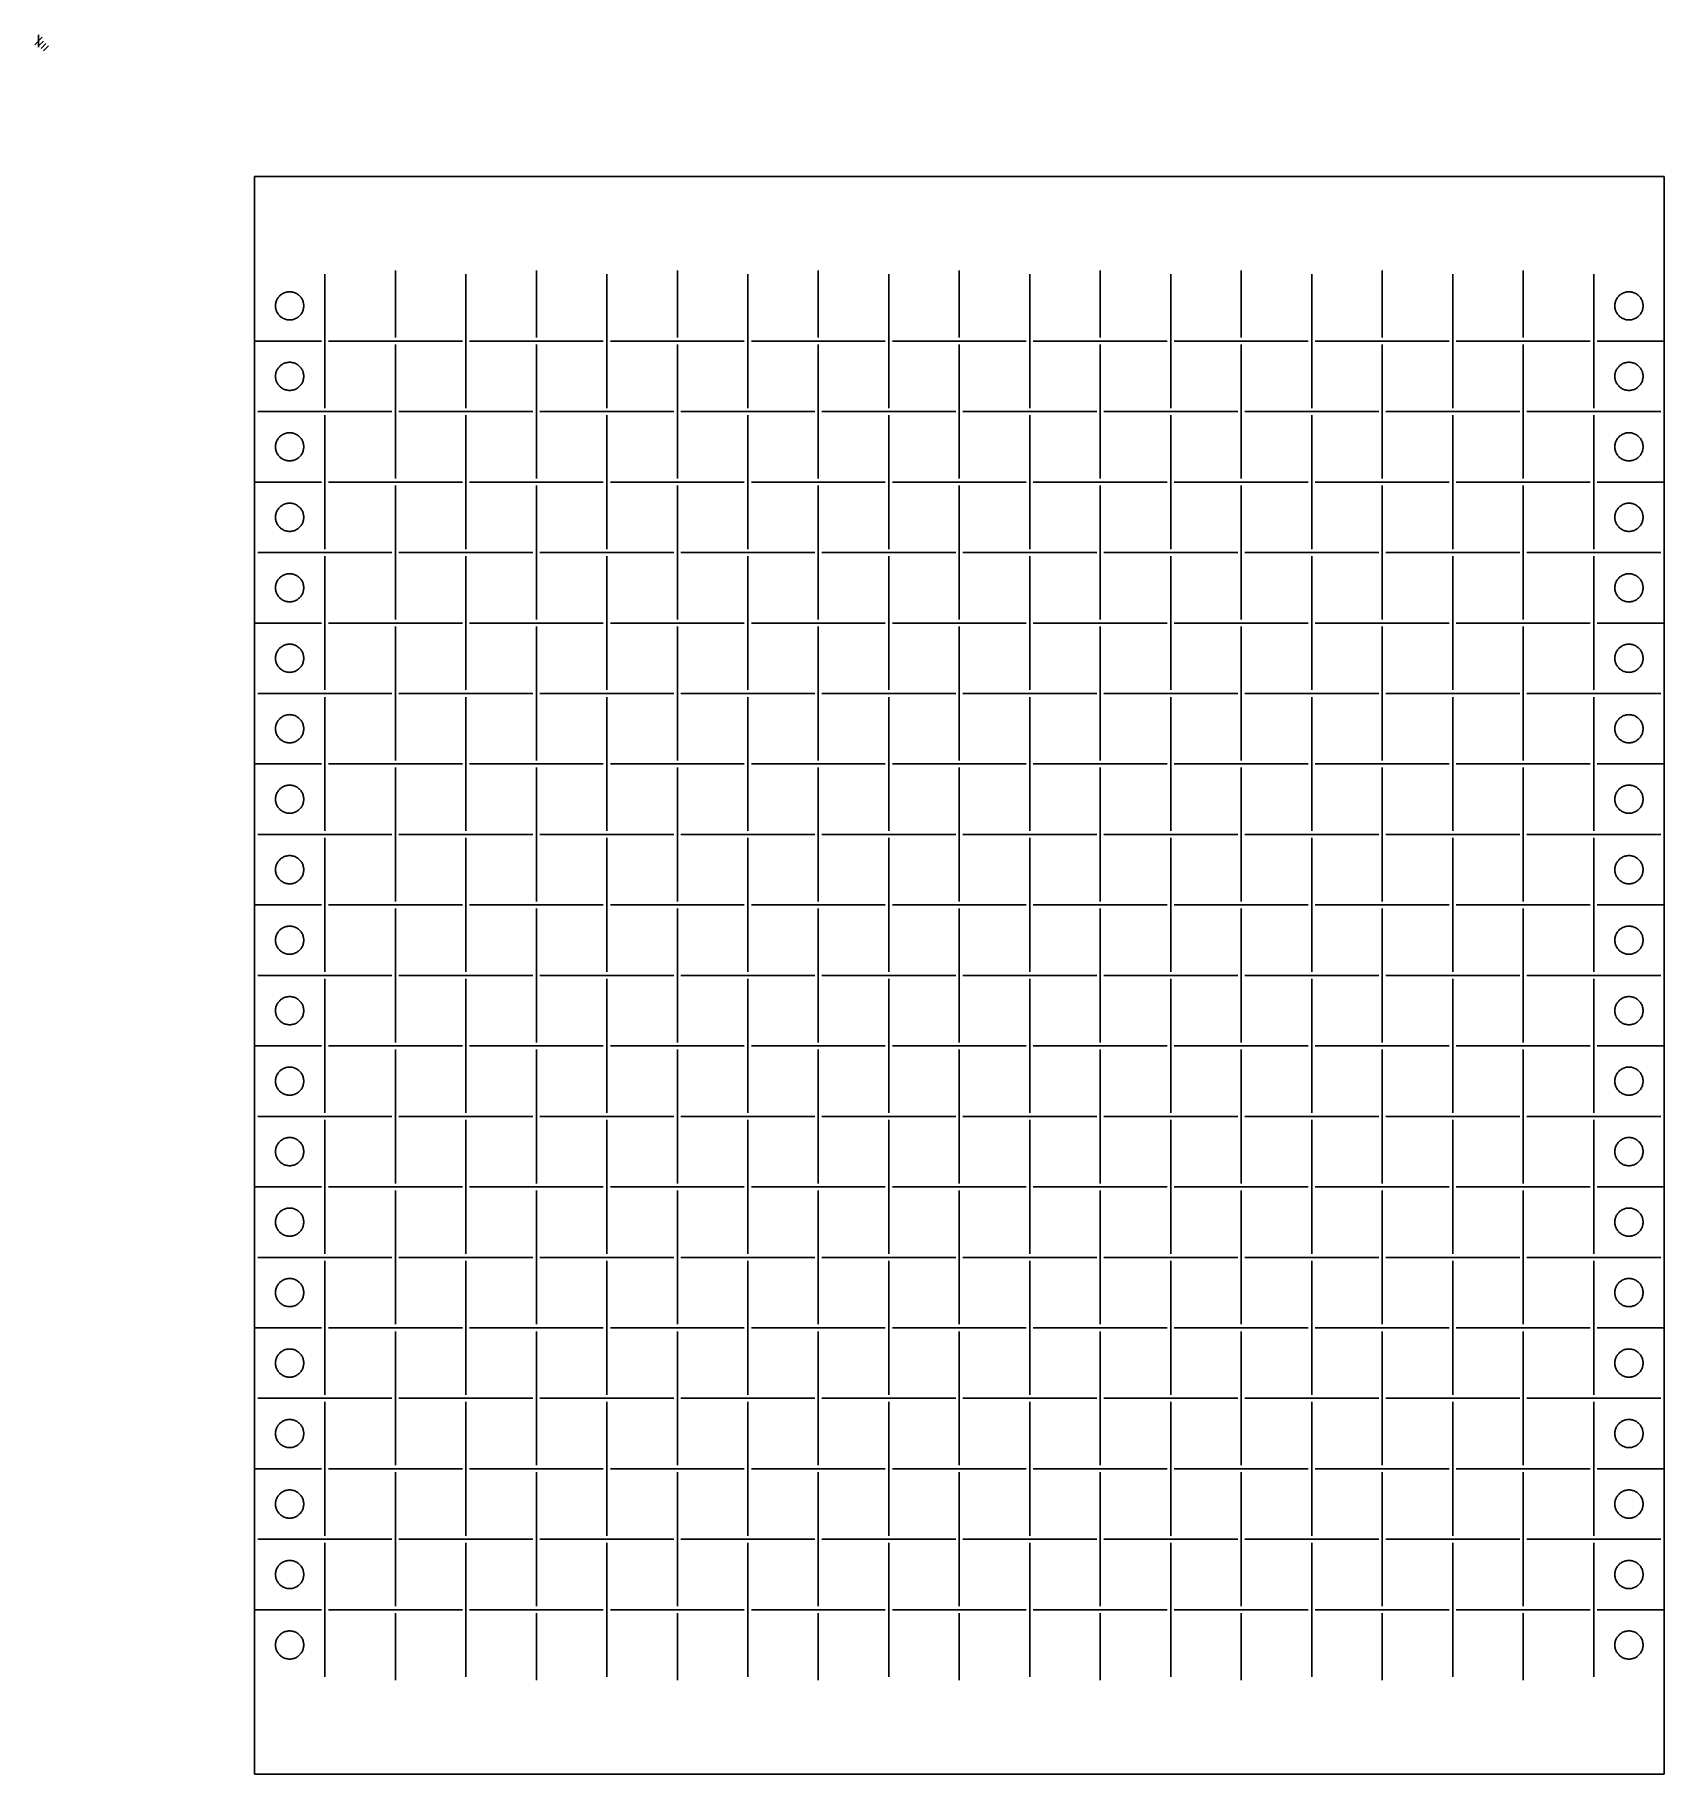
# Model space of a CAD drawing. Extents: x -1 to 369, y 33 to 428.
import ezdxf

# ---------------------------------------------------------------- set-up
doc = ezdxf.new("R2010")
doc.units = 0

msp = doc.modelspace()

# ---------------------------------------------------------------- linework, layer by layer
for p, q in [((49.0009, 33.2103), (49.0009, 395.877)), ((49.0009, 395.877), (369.001, 395.877)), ((369.001, 33.2103), (369.001, 395.877)), ((65.0009, 343.343), (65.0009, 373.743)), ((81.0009, 359.343), (81.0009, 374.543)), ((97.0009, 343.343), (97.0009, 373.743)), ((113.001, 359.343), (113.001, 374.543)), ((129.001, 343.343), (129.001, 373.743)), ((145.001, 359.343), (145.001, 374.543)), ((161.001, 343.343), (161.001, 373.743)), ((177.001, 359.343), (177.001, 374.543)), ((193.001, 343.343), (193.001, 373.743)), ((209.001, 359.343), (209.001, 374.543)), ((225.001, 343.343), (225.001, 373.743)), ((241.001, 359.343), (241.001, 374.543)), ((257.001, 343.343), (257.001, 373.743)), ((273.001, 359.343), (273.001, 374.543)), ((289.001, 343.343), (289.001, 373.743)), ((305.001, 359.343), (305.001, 374.543)), ((321.001, 343.343), (321.001, 373.743)), ((337.001, 359.343), (337.001, 374.543)), ((353.001, 343.343), (353.001, 373.743)), ((53.9014, 367.339), (53.857546, 367.142813)), ((53.9575, 367.532), (53.901414, 367.338952)), ((54.0256, 367.721), (53.957505, 367.531858)), ((54.1055, 367.906), (54.025662, 367.721503)), ((54.1967, 368.085), (54.105435, 367.905882)), ((54.2991, 368.258), (54.196766, 368.084967)), ((54.4121, 368.424), (54.299107, 368.257732)), ((54.5353, 368.583), (54.412088, 368.424157)), ((54.6682, 368.734), (54.535257, 368.583206)), ((54.8104, 368.876), (54.66825, 368.733853)), ((54.9612, 369.009), (54.810409, 368.876057)), ((55.12, 369.132), (54.961154, 369.008788)), ((55.2863, 369.245), (55.120035, 369.132004)), ((55.4593, 369.348), (55.286264, 369.245669)), ((55.6384, 369.439), (55.459282, 369.347735)), ((55.8229, 369.519), (55.638406, 369.439162)), ((56.0121, 369.587), (55.822958, 369.518903)), ((56.2051, 369.643), (56.012052, 369.586917)), ((56.4013, 369.687), (56.205113, 369.643146)), ((56.5998, 369.718), (56.401246, 369.686552)), ((56.8, 369.737), (56.599865, 369.718091)), ((57.0009, 369.743), (56.799969, 369.736678)), ((57.2018, 369.737), (57.000872, 369.743322)), ((57.402, 369.718), (57.201862, 369.736909)), ((57.6005, 369.687), (57.401946, 369.718448)), ((57.7967, 369.643), (57.600513, 369.686854)), ((57.9898, 369.587), (57.796755, 369.643083)), ((58.1789, 369.519), (57.989755, 369.587097)), ((58.3634, 369.439), (58.178906, 369.518838)), ((58.5425, 369.348), (58.363382, 369.439265)), ((58.7156, 369.245), (58.542564, 369.347331)), ((58.8818, 369.132), (58.715535, 369.244996)), ((59.0407, 369.009), (58.881857, 369.132212)), ((59.1915, 368.876), (59.040706, 369.008943)), ((59.3336, 368.734), (59.19145, 368.876147)), ((59.4665, 368.583), (59.333557, 368.733794)), ((59.5898, 368.424), (59.466588, 368.582843)), ((59.7028, 368.258), (59.589807, 368.424268)), ((59.8051, 368.085), (59.702769, 368.258033)), ((59.8964, 367.906), (59.805132, 368.085118)), ((59.9762, 367.721), (59.896362, 367.905497)), ((60.0443, 367.532), (59.976205, 367.721142)), ((60.1004, 367.339), (60.044314, 367.532048)), ((60.1442, 367.143), (60.100348, 367.339187)), ((357.901, 367.339), (357.857143, 367.142813)), ((357.957, 367.532), (357.900922, 367.338952)), ((358.025, 367.721), (357.9569, 367.531858)), ((358.105, 367.906), (358.025159, 367.721503)), ((358.196, 368.085), (358.104758, 367.905882)), ((358.299, 368.258), (358.196666, 368.084967)), ((358.412, 368.424), (358.298998, 368.257732)), ((358.535, 368.583), (358.411782, 368.424157)), ((358.668, 368.734), (358.535073, 368.583206)), ((358.81, 368.876), (358.667845, 368.733853)), ((358.961, 369.009), (358.810209, 368.876057)), ((359.12, 369.132), (358.961137, 369.008788)), ((359.286, 369.245), (359.119743, 369.132004)), ((359.459, 369.348), (359.28597, 369.245669)), ((359.638, 369.439), (359.458874, 369.347735)), ((359.823, 369.519), (359.638511, 369.439162)), ((360.012, 369.587), (359.822855, 369.518903)), ((360.205, 369.643), (360.01196, 369.586917)), ((360.401, 369.687), (360.204799, 369.643146)), ((360.6, 369.718), (360.401457, 369.686552)), ((360.8, 369.737), (360.599848, 369.718091)), ((361.001, 369.743), (360.800086, 369.736678)), ((361.202, 369.737), (361.001058, 369.743322)), ((361.402, 369.718), (361.201876, 369.736909)), ((361.6, 369.687), (361.401429, 369.718448)), ((361.796, 369.643), (361.599827, 369.686854)), ((361.99, 369.587), (361.79696, 369.643083)), ((362.179, 369.519), (361.989855, 369.587097)), ((362.363, 369.439), (362.178511, 369.518838)), ((362.542, 369.348), (362.362874, 369.439265)), ((362.715, 369.245), (362.54197, 369.347331)), ((362.882, 369.132), (362.715715, 369.244996)), ((363.04, 369.009), (362.881165, 369.132212)), ((363.191, 368.876), (363.040209, 369.008943)), ((363.333, 368.734), (363.190845, 368.876147)), ((363.466, 368.583), (363.333073, 368.733794)), ((363.59, 368.424), (363.466782, 368.582843)), ((363.703, 368.258), (363.589998, 368.424268)), ((363.805, 368.085), (363.702666, 368.258033)), ((363.896, 367.906), (363.804729, 368.085118)), ((363.976, 367.721), (363.896159, 367.905497)), ((364.044, 367.532), (363.975928, 367.721142)), ((364.1, 367.339), (364.043894, 367.532048)), ((364.144, 367.143), (364.100143, 367.339187)), ((53.8072, 366.744), (53.800878, 366.543069)), ((53.8009, 366.543), (53.807222, 366.342072)), ((53.8261, 366.944), (53.807191, 366.743865)), ((53.8072, 366.342), (53.826109, 366.141862)), ((53.8261, 366.142), (53.857548, 365.943446)), ((53.8576, 367.143), (53.826152, 366.944446)), ((53.8576, 365.944), (53.901454, 365.747813)), ((53.9014, 365.748), (53.957486, 365.554955)), ((53.9575, 365.555), (54.025595, 365.365855)), ((54.0256, 365.365), (54.105438, 365.180506)), ((54.1055, 365.181), (54.196765, 365.001882)), ((54.1967, 365.002), (54.299034, 364.828967)), ((54.2991, 364.829), (54.412093, 364.662732)), ((54.4121, 364.662), (54.535312, 364.503157)), ((54.5353, 364.504), (54.668243, 364.353206)), ((54.6682, 364.353), (54.81035, 364.21085)), ((54.8104, 364.211), (54.961191, 364.078059)), ((54.9612, 364.078), (55.120046, 363.954788)), ((55.12, 363.955), (55.286265, 363.842004)), ((55.2863, 363.842), (55.459336, 363.739669)), ((55.4593, 363.739), (55.638418, 363.647735)), ((55.6384, 363.648), (55.822894, 363.568162)), ((55.8229, 363.568), (56.012042, 363.499903)), ((56.0121, 363.5), (56.205148, 363.443914)), ((56.2051, 363.444), (56.401287, 363.400148)), ((56.4013, 363.4), (56.599854, 363.368552)), ((56.5998, 363.369), (56.799935, 363.350091)), ((56.8, 363.35), (57.000931, 363.343678)), ((57.0009, 363.343), (57.201828, 363.349322)), ((57.2018, 363.35), (57.401938, 363.368909)), ((57.402, 363.369), (57.600554, 363.400448)), ((57.6005, 363.4), (57.796687, 363.443852)), ((57.7967, 363.444), (57.989745, 363.500086)), ((57.9898, 363.5), (58.178945, 363.568097)), ((58.1789, 363.568), (58.363394, 363.647838)), ((58.3634, 363.648), (58.542518, 363.739265)), ((58.5425, 363.739), (58.715536, 363.841331)), ((58.7156, 363.842), (58.881865, 363.954996)), ((58.8818, 363.955), (59.040643, 364.078212)), ((59.0407, 364.078), (59.191494, 364.210941)), ((59.1915, 364.211), (59.33365, 364.35315)), ((59.3336, 364.353), (59.466543, 364.503794)), ((59.4665, 364.504), (59.589712, 364.662843)), ((59.5898, 364.662), (59.702793, 364.828268)), ((59.7028, 364.829), (59.805131, 365.002033)), ((59.8051, 365.002), (59.896368, 365.181118)), ((59.8964, 365.181), (59.976238, 365.365494)), ((59.9762, 365.365), (60.044294, 365.554145)), ((60.0443, 365.555), (60.100386, 365.748045)), ((60.1004, 365.748), (60.144252, 365.944187)), ((60.1442, 365.944), (60.175648, 366.142554)), ((60.1757, 366.944), (60.144252, 367.142554)), ((60.1946, 366.744), (60.175691, 366.944135)), ((60.1757, 366.142), (60.194609, 366.342138)), ((60.2009, 366.543), (60.194578, 366.743931)), ((60.1946, 366.342), (60.200922, 366.542928)), ((357.807, 366.744), (357.800791, 366.543069)), ((357.801, 366.543), (357.807209, 366.342072)), ((357.807, 366.342), (357.825909, 366.141862)), ((357.826, 366.944), (357.807091, 366.743865)), ((357.857, 367.143), (357.825532, 366.944446)), ((357.826, 366.142), (357.857468, 365.943446)), ((357.857, 365.944), (357.900857, 365.747813)), ((357.901, 365.748), (357.957078, 365.554955)), ((357.957, 365.555), (358.0251, 365.365855)), ((358.025, 365.365), (358.104841, 365.180506)), ((358.105, 365.181), (358.196242, 365.001882)), ((358.196, 365.002), (358.298334, 364.828967)), ((358.299, 364.829), (358.412002, 364.662732)), ((358.412, 364.662), (358.535218, 364.503157)), ((358.535, 364.504), (358.667927, 364.353206)), ((358.668, 364.353), (358.810155, 364.21085)), ((358.81, 364.211), (358.960791, 364.078059)), ((358.961, 364.078), (359.119863, 363.954788)), ((359.12, 363.955), (359.286257, 363.842004)), ((359.286, 363.842), (359.45903, 363.739669)), ((359.459, 363.739), (359.638126, 363.647735)), ((359.638, 363.648), (359.822489, 363.568162)), ((359.823, 363.568), (360.012145, 363.499903)), ((360.012, 363.5), (360.20504, 363.443914)), ((360.205, 363.444), (360.401201, 363.400148)), ((360.401, 363.4), (360.599543, 363.368552)), ((360.6, 363.369), (360.800152, 363.350091)), ((360.8, 363.35), (361.000914, 363.343678)), ((361.001, 363.343), (361.201942, 363.349322)), ((361.202, 363.35), (361.402124, 363.368909)), ((361.402, 363.369), (361.600571, 363.400448)), ((361.6, 363.4), (361.796173, 363.443852)), ((361.796, 363.444), (361.98904, 363.500086)), ((361.99, 363.5), (362.179145, 363.568097)), ((362.179, 363.568), (362.363489, 363.647838)), ((362.363, 363.648), (362.542126, 363.739265)), ((362.542, 363.739), (362.71503, 363.841331)), ((362.715, 363.842), (362.881285, 363.954996)), ((362.882, 363.955), (363.040835, 364.078212)), ((363.04, 364.078), (363.190791, 364.210941)), ((363.191, 364.211), (363.333155, 364.35315)), ((363.333, 364.353), (363.465927, 364.503794)), ((363.466, 364.504), (363.589218, 364.662843)), ((363.59, 364.662), (363.703002, 364.828268)), ((363.703, 364.829), (363.805334, 365.002033)), ((363.805, 365.002), (363.896271, 365.181118)), ((363.896, 365.181), (363.975841, 365.365494)), ((363.976, 365.365), (364.044072, 365.554145)), ((364.044, 365.555), (364.100106, 365.748045)), ((364.1, 365.748), (364.143857, 365.944187)), ((364.175, 366.944), (364.143561, 367.142554)), ((364.144, 365.944), (364.175439, 366.142554)), ((364.175, 366.142), (364.193909, 366.342138)), ((364.194, 366.744), (364.175091, 366.944135)), ((364.194, 366.342), (364.200209, 366.542928)), ((364.201, 366.543), (364.194791, 366.743931)), ((49.0009, 358.543), (64.2009, 358.543)), ((65.8009, 358.543), (96.2009, 358.543)), ((81.0009, 327.343), (81.0009, 357.743)), ((97.8009, 358.543), (128.201, 358.543)), ((113.001, 327.343), (113.001, 357.743)), ((129.801, 358.543), (160.201, 358.543)), ((145.001, 327.343), (145.001, 357.743)), ((161.801, 358.543), (192.201, 358.543)), ((177.001, 327.343), (177.001, 357.743)), ((193.801, 358.543), (224.201, 358.543)), ((209.001, 327.343), (209.001, 357.743)), ((225.801, 358.543), (256.201, 358.543)), ((241.001, 327.343), (241.001, 357.743)), ((257.801, 358.543), (288.201, 358.543)), ((273.001, 327.343), (273.001, 357.743)), ((289.801, 358.543), (320.201, 358.543)), ((305.001, 327.343), (305.001, 357.743)), ((321.801, 358.543), (352.201, 358.543)), ((337.001, 327.343), (337.001, 357.743)), ((353.801, 358.543), (369.001, 358.543)), ((53.9575, 351.532), (53.901414, 351.338955)), ((54.0256, 351.721), (53.957505, 351.531855)), ((54.1055, 351.906), (54.025662, 351.721506)), ((54.1967, 352.085), (54.105435, 351.905882)), ((54.2991, 352.258), (54.196766, 352.084964)), ((54.4121, 352.424), (54.299107, 352.257735)), ((54.5353, 352.583), (54.412088, 352.424157)), ((54.6682, 352.734), (54.535257, 352.583206)), ((54.8104, 352.876), (54.66825, 352.73385)), ((54.9612, 353.009), (54.810409, 352.876057)), ((55.12, 353.132), (54.961154, 353.008788)), ((55.2863, 353.245), (55.120035, 353.132007)), ((55.4593, 353.348), (55.286264, 353.245666)), ((55.6384, 353.439), (55.459282, 353.347735)), ((55.8229, 353.519), (55.638406, 353.439162)), ((56.0121, 353.587), (55.822958, 353.518906)), ((56.2051, 353.643), (56.012052, 353.586914)), ((56.4013, 353.687), (56.205113, 353.643146)), ((56.5998, 353.718), (56.401246, 353.686555)), ((56.8, 353.737), (56.599865, 353.718091)), ((57.0009, 353.743), (56.799969, 353.736678)), ((57.2018, 353.737), (57.000872, 353.743322)), ((57.402, 353.718), (57.201862, 353.736909)), ((57.6005, 353.687), (57.401946, 353.718445)), ((57.7967, 353.643), (57.600513, 353.686854)), ((57.9898, 353.587), (57.796755, 353.643086)), ((58.1789, 353.519), (57.989755, 353.587094)), ((58.3634, 353.439), (58.178906, 353.518838)), ((58.5425, 353.348), (58.363382, 353.439265)), ((58.7156, 353.245), (58.542564, 353.347334)), ((58.8818, 353.132), (58.715535, 353.244993)), ((59.0407, 353.009), (58.881857, 353.132212)), ((59.1915, 352.876), (59.040706, 353.008943)), ((59.3336, 352.734), (59.19145, 352.87615)), ((59.4665, 352.583), (59.333557, 352.733794)), ((59.5898, 352.424), (59.466588, 352.582843)), ((59.7028, 352.258), (59.589807, 352.424265)), ((59.8051, 352.085), (59.702769, 352.258036)), ((59.8964, 351.906), (59.805132, 352.085118)), ((59.9762, 351.721), (59.896362, 351.905494)), ((60.0443, 351.532), (59.976205, 351.721145)), ((60.1004, 351.339), (60.044314, 351.532045)), ((357.957, 351.532), (357.900922, 351.338955)), ((358.025, 351.721), (357.9569, 351.531855)), ((358.105, 351.906), (358.025159, 351.721506)), ((358.196, 352.085), (358.104758, 351.905882)), ((358.299, 352.258), (358.196666, 352.084964)), ((358.412, 352.424), (358.298998, 352.257735)), ((358.535, 352.583), (358.411782, 352.424157)), ((358.668, 352.734), (358.535073, 352.583206)), ((358.81, 352.876), (358.667845, 352.73385)), ((358.961, 353.009), (358.810209, 352.876057)), ((359.12, 353.132), (358.961137, 353.008788)), ((359.286, 353.245), (359.119743, 353.132007)), ((359.459, 353.348), (359.28597, 353.245666)), ((359.638, 353.439), (359.458874, 353.347735)), ((359.823, 353.519), (359.638511, 353.439162)), ((360.012, 353.587), (359.822855, 353.518906)), ((360.205, 353.643), (360.01196, 353.586914)), ((360.401, 353.687), (360.204799, 353.643146)), ((360.6, 353.718), (360.401457, 353.686555)), ((360.8, 353.737), (360.599848, 353.718091)), ((361.001, 353.743), (360.800086, 353.736678)), ((361.202, 353.737), (361.001058, 353.743322)), ((361.402, 353.718), (361.201876, 353.736909)), ((361.6, 353.687), (361.401429, 353.718445)), ((361.796, 353.643), (361.599827, 353.686854)), ((361.99, 353.587), (361.79696, 353.643086)), ((362.179, 353.519), (361.989855, 353.587094)), ((362.363, 353.439), (362.178511, 353.518838)), ((362.542, 353.348), (362.362874, 353.439265)), ((362.715, 353.245), (362.54197, 353.347334)), ((362.882, 353.132), (362.715715, 353.244993)), ((363.04, 353.009), (362.881165, 353.132212)), ((363.191, 352.876), (363.040209, 353.008943)), ((363.333, 352.734), (363.190845, 352.87615)), ((363.466, 352.583), (363.333073, 352.733794)), ((363.59, 352.424), (363.466782, 352.582843)), ((363.703, 352.258), (363.589998, 352.424265)), ((363.805, 352.085), (363.702666, 352.258036)), ((363.896, 351.906), (363.804729, 352.085118)), ((363.976, 351.721), (363.896159, 351.905494)), ((364.044, 351.532), (363.975928, 351.721145)), ((364.1, 351.339), (364.043894, 351.532045)), ((53.8072, 350.744), (53.800878, 350.543069)), ((53.8009, 350.543), (53.807222, 350.342069)), ((53.8261, 350.944), (53.807191, 350.743865)), ((53.8072, 350.342), (53.826109, 350.141865)), ((53.8261, 350.142), (53.857548, 349.943446)), ((53.8576, 351.143), (53.826152, 350.944446)), ((53.9014, 351.339), (53.857546, 351.142813)), ((53.8576, 349.944), (53.901454, 349.747813)), ((53.9014, 349.748), (53.957486, 349.554955)), ((53.9575, 349.555), (54.025595, 349.365855)), ((54.0256, 349.365), (54.105438, 349.180506)), ((54.1055, 349.181), (54.196765, 349.001882)), ((54.1967, 349.002), (54.299034, 348.828964)), ((54.2991, 348.829), (54.412093, 348.662735)), ((54.4121, 348.662), (54.535312, 348.503157)), ((54.5353, 348.504), (54.668243, 348.353206)), ((54.6682, 348.353), (54.81035, 348.21085)), ((54.8104, 348.211), (54.961191, 348.078057)), ((54.9612, 348.078), (55.120046, 347.954788)), ((55.12, 347.955), (55.286265, 347.842007)), ((55.2863, 347.842), (55.459336, 347.739666)), ((55.4593, 347.739), (55.638418, 347.647735)), ((55.6384, 347.648), (55.822894, 347.568162)), ((55.8229, 347.568), (56.012042, 347.499906)), ((56.0121, 347.5), (56.205148, 347.443914)), ((57.7967, 347.444), (57.989745, 347.500086)), ((57.9898, 347.5), (58.178945, 347.568094)), ((58.1789, 347.568), (58.363394, 347.647838)), ((58.3634, 347.648), (58.542518, 347.739265)), ((58.5425, 347.739), (58.715536, 347.841334)), ((58.7156, 347.842), (58.881865, 347.954993)), ((58.8818, 347.955), (59.040643, 348.078212)), ((59.0407, 348.078), (59.191494, 348.210943)), ((59.1915, 348.211), (59.33365, 348.35315)), ((59.3336, 348.353), (59.466543, 348.503794)), ((59.4665, 348.504), (59.589712, 348.662843)), ((59.5898, 348.662), (59.702793, 348.828265)), ((59.7028, 348.829), (59.805131, 349.002036)), ((59.8051, 349.002), (59.896368, 349.181118)), ((59.8964, 349.181), (59.976238, 349.365494)), ((59.9762, 349.365), (60.044294, 349.554145)), ((60.0443, 349.555), (60.100386, 349.748045)), ((60.1442, 351.143), (60.100348, 351.339187)), ((60.1004, 349.748), (60.144252, 349.944187)), ((60.1442, 349.944), (60.175648, 350.142554)), ((60.1757, 350.944), (60.144252, 351.142554)), ((60.1946, 350.744), (60.175691, 350.944135)), ((60.1757, 350.142), (60.194609, 350.342135)), ((60.2009, 350.543), (60.194578, 350.743931)), ((60.1946, 350.342), (60.200922, 350.542931)), ((357.807, 350.744), (357.800791, 350.543069)), ((357.801, 350.543), (357.807209, 350.342069)), ((357.807, 350.342), (357.825909, 350.141865)), ((357.826, 350.944), (357.807091, 350.743865)), ((357.857, 351.143), (357.825532, 350.944446)), ((357.826, 350.142), (357.857468, 349.943446)), ((357.857, 349.944), (357.900857, 349.747813)), ((357.901, 351.339), (357.857143, 351.142813)), ((357.901, 349.748), (357.957078, 349.554955)), ((357.957, 349.555), (358.0251, 349.365855)), ((358.025, 349.365), (358.104841, 349.180506)), ((358.105, 349.181), (358.196242, 349.001882)), ((358.196, 349.002), (358.298334, 348.828964)), ((358.299, 348.829), (358.412002, 348.662735)), ((358.412, 348.662), (358.535218, 348.503157)), ((358.535, 348.504), (358.667927, 348.353206)), ((358.668, 348.353), (358.810155, 348.21085)), ((358.81, 348.211), (358.960791, 348.078057)), ((358.961, 348.078), (359.119863, 347.954788)), ((359.12, 347.955), (359.286257, 347.842007)), ((359.286, 347.842), (359.45903, 347.739666)), ((359.459, 347.739), (359.638126, 347.647735)), ((359.638, 347.648), (359.822489, 347.568162)), ((359.823, 347.568), (360.012145, 347.499906)), ((360.012, 347.5), (360.20504, 347.443914)), ((361.796, 347.444), (361.98904, 347.500086)), ((361.99, 347.5), (362.179145, 347.568094)), ((362.179, 347.568), (362.363489, 347.647838)), ((362.363, 347.648), (362.542126, 347.739265)), ((362.542, 347.739), (362.71503, 347.841334)), ((362.715, 347.842), (362.881285, 347.954993)), ((362.882, 347.955), (363.040835, 348.078212)), ((363.04, 348.078), (363.190791, 348.210943)), ((363.191, 348.211), (363.333155, 348.35315)), ((363.333, 348.353), (363.465927, 348.503794)), ((363.466, 348.504), (363.589218, 348.662843)), ((363.59, 348.662), (363.703002, 348.828265)), ((363.703, 348.829), (363.805334, 349.002036)), ((363.805, 349.002), (363.896271, 349.181118)), ((363.896, 349.181), (363.975841, 349.365494)), ((363.976, 349.365), (364.044072, 349.554145)), ((364.044, 349.555), (364.100106, 349.748045)), ((364.1, 349.748), (364.143857, 349.944187)), ((364.144, 351.143), (364.100143, 351.339187)), ((364.175, 350.944), (364.143561, 351.142554)), ((364.144, 349.944), (364.175439, 350.142554)), ((364.175, 350.142), (364.193909, 350.342135)), ((364.194, 350.744), (364.175091, 350.944135)), ((364.194, 350.342), (364.200209, 350.542931)), ((364.201, 350.543), (364.194791, 350.743931)), ((56.2051, 347.444), (56.401287, 347.400146)), ((56.4013, 347.4), (56.599854, 347.368555)), ((56.5998, 347.369), (56.799935, 347.350091)), ((56.8, 347.35), (57.000931, 347.343678)), ((57.0009, 347.343), (57.201828, 347.349322)), ((57.2018, 347.35), (57.401938, 347.368909)), ((57.402, 347.369), (57.600554, 347.400445)), ((57.6005, 347.4), (57.796687, 347.443854)), ((360.205, 347.444), (360.401201, 347.400146)), ((360.401, 347.4), (360.599543, 347.368555)), ((360.6, 347.369), (360.800152, 347.350091)), ((360.8, 347.35), (361.000914, 347.343678)), ((361.001, 347.343), (361.201942, 347.349322)), ((361.202, 347.35), (361.402124, 347.368909)), ((361.402, 347.369), (361.600571, 347.400445)), ((361.6, 347.4), (361.796173, 347.443854)), ((49.8009, 342.543), (80.2009, 342.543)), ((65.0009, 311.343), (65.0009, 341.743)), ((81.8009, 342.543), (112.201, 342.543)), ((97.0009, 311.343), (97.0009, 341.743)), ((113.801, 342.543), (144.201, 342.543)), ((129.001, 311.343), (129.001, 341.743)), ((145.801, 342.543), (176.201, 342.543)), ((161.001, 311.343), (161.001, 341.743)), ((177.801, 342.543), (208.201, 342.543)), ((193.001, 311.343), (193.001, 341.743)), ((209.801, 342.543), (240.201, 342.543)), ((225.001, 311.343), (225.001, 341.743)), ((241.801, 342.543), (272.201, 342.543)), ((257.001, 311.343), (257.001, 341.743)), ((273.801, 342.543), (304.201, 342.543)), ((289.001, 311.343), (289.001, 341.743)), ((305.801, 342.543), (336.201, 342.543)), ((321.001, 311.343), (321.001, 341.743)), ((337.801, 342.543), (368.201, 342.543)), ((353.001, 311.343), (353.001, 341.743)), ((54.0256, 335.721), (53.957505, 335.531855)), ((54.1055, 335.906), (54.025662, 335.721506)), ((54.1967, 336.085), (54.105435, 335.905882)), ((54.2991, 336.258), (54.1967, 336.085)), ((54.4121, 336.424), (54.299107, 336.257735)), ((54.5353, 336.583), (54.412088, 336.424157)), ((54.6682, 336.734), (54.535257, 336.583206)), ((54.8104, 336.876), (54.66825, 336.73385)), ((54.9612, 337.009), (54.810409, 336.876057)), ((55.12, 337.132), (54.961154, 337.00879)), ((55.2863, 337.245), (55.120035, 337.132004)), ((55.4593, 337.348), (55.286264, 337.245666)), ((55.6384, 337.439), (55.459282, 337.347735)), ((55.8229, 337.519), (55.638406, 337.439162)), ((56.0121, 337.587), (55.822958, 337.518906)), ((56.2051, 337.643), (56.012052, 337.586914)), ((56.4013, 337.687), (56.205113, 337.643148)), ((56.5998, 337.718), (56.401246, 337.686552)), ((56.8, 337.737), (56.599865, 337.718091)), ((57.0009, 337.743), (56.799969, 337.736678)), ((57.2018, 337.737), (57.000872, 337.743322)), ((57.402, 337.718), (57.201862, 337.736909)), ((57.6005, 337.687), (57.401946, 337.718448)), ((57.7967, 337.643), (57.600513, 337.686852)), ((57.9898, 337.587), (57.796755, 337.643086)), ((58.1789, 337.519), (57.989755, 337.587094)), ((58.3634, 337.439), (58.178906, 337.518838)), ((58.5425, 337.348), (58.363382, 337.439265)), ((58.7156, 337.245), (58.542564, 337.347334)), ((58.8818, 337.132), (58.715535, 337.244996)), ((59.0407, 337.009), (58.881857, 337.13221)), ((59.1915, 336.876), (59.040706, 337.008943)), ((59.3336, 336.734), (59.19145, 336.87615)), ((59.4665, 336.583), (59.333557, 336.733794)), ((59.5898, 336.424), (59.466588, 336.582843)), ((59.7028, 336.258), (59.589807, 336.424265)), ((59.8051, 336.085), (59.702769, 336.258036)), ((59.8964, 335.906), (59.8051, 336.085)), ((59.9762, 335.721), (59.896362, 335.905494)), ((60.0443, 335.532), (59.976205, 335.721145)), ((358.025, 335.721), (357.9569, 335.531855)), ((358.105, 335.906), (358.025159, 335.721506)), ((358.196, 336.085), (358.104758, 335.905882)), ((358.299, 336.258), (358.196666, 336.084964)), ((358.412, 336.424), (358.298998, 336.257735)), ((358.535, 336.583), (358.411782, 336.424157)), ((358.668, 336.734), (358.535073, 336.583206)), ((358.81, 336.876), (358.667845, 336.73385)), ((358.961, 337.009), (358.810209, 336.876057)), ((359.12, 337.132), (358.961137, 337.00879)), ((359.286, 337.245), (359.119743, 337.132004)), ((359.459, 337.348), (359.28597, 337.245666)), ((359.638, 337.439), (359.458874, 337.347735)), ((359.823, 337.519), (359.638511, 337.439162)), ((360.012, 337.587), (359.822855, 337.518906)), ((360.205, 337.643), (360.01196, 337.586914)), ((360.401, 337.687), (360.204799, 337.643148)), ((360.6, 337.718), (360.401457, 337.686552)), ((360.8, 337.737), (360.599848, 337.718091)), ((361.001, 337.743), (360.800086, 337.736678)), ((361.202, 337.737), (361.001058, 337.743322)), ((361.402, 337.718), (361.201876, 337.736909)), ((361.6, 337.687), (361.401429, 337.718448)), ((361.796, 337.643), (361.599827, 337.686852)), ((361.99, 337.587), (361.79696, 337.643086)), ((362.179, 337.519), (361.989855, 337.587094)), ((362.363, 337.439), (362.178511, 337.518838)), ((362.542, 337.348), (362.362874, 337.439265)), ((362.715, 337.245), (362.54197, 337.347334)), ((362.882, 337.132), (362.715715, 337.244996)), ((363.04, 337.009), (362.881165, 337.13221)), ((363.191, 336.876), (363.040209, 337.008943)), ((363.333, 336.734), (363.190845, 336.87615)), ((363.466, 336.583), (363.333073, 336.733794)), ((363.59, 336.424), (363.466782, 336.582843)), ((363.703, 336.258), (363.589998, 336.424265)), ((363.805, 336.085), (363.702666, 336.258036)), ((363.896, 335.906), (363.805, 336.085)), ((363.976, 335.721), (363.896159, 335.905494)), ((364.044, 335.532), (363.975928, 335.721145)), ((53.8072, 334.744), (53.800878, 334.543069)), ((53.8009, 334.543), (53.807222, 334.342069)), ((53.8261, 334.944), (53.807191, 334.743865)), ((53.8072, 334.342), (53.826109, 334.141865)), ((53.8261, 334.142), (53.857548, 333.943446)), ((53.8576, 335.143), (53.826152, 334.944446)), ((53.9014, 335.339), (53.857546, 335.142813)), ((53.8576, 333.944), (53.901454, 333.747813)), ((53.9014, 333.748), (53.957486, 333.554952)), ((53.9575, 335.532), (53.901414, 335.338955)), ((53.9575, 333.555), (54.025595, 333.365858)), ((54.0256, 333.365), (54.105438, 333.180506)), ((54.1055, 333.181), (54.196765, 333.001879)), ((54.1967, 333.002), (54.299034, 332.828967)), ((54.2991, 332.829), (54.412093, 332.662735)), ((54.4121, 332.663), (54.535312, 332.504157)), ((54.5353, 332.504), (54.668243, 332.353206)), ((54.6682, 332.353), (54.81035, 332.21085)), ((54.8104, 332.211), (54.961191, 332.078057)), ((54.9612, 332.078), (55.120046, 331.954788)), ((55.12, 331.955), (55.286265, 331.842007)), ((55.2863, 331.842), (55.459336, 331.739666)), ((55.4593, 331.739), (55.638418, 331.647735)), ((58.3634, 331.648), (58.542518, 331.739265)), ((58.5425, 331.739), (58.715536, 331.841334)), ((58.7156, 331.842), (58.881865, 331.954993)), ((58.8818, 331.955), (59.040643, 332.078212)), ((59.0407, 332.078), (59.191494, 332.210943)), ((59.1915, 332.211), (59.33365, 332.35315)), ((59.3336, 332.353), (59.466543, 332.503794)), ((59.4665, 332.504), (59.589712, 332.662843)), ((59.5898, 332.663), (59.702793, 332.829265)), ((59.7028, 332.829), (59.805131, 333.002033)), ((59.8051, 333.002), (59.896368, 333.181121)), ((59.8964, 333.181), (59.976238, 333.365494)), ((59.9762, 333.365), (60.044294, 333.554142)), ((60.0443, 333.555), (60.100386, 333.748048)), ((60.1004, 335.339), (60.044314, 335.532045)), ((60.1442, 335.143), (60.100348, 335.339187)), ((60.1004, 333.748), (60.144252, 333.944187)), ((60.1442, 333.944), (60.175648, 334.142554)), ((60.1757, 334.944), (60.144252, 335.142554)), ((60.1946, 334.744), (60.175691, 334.944135)), ((60.1757, 334.142), (60.194609, 334.342135)), ((60.2009, 334.543), (60.194578, 334.743931)), ((60.1946, 334.342), (60.200922, 334.542931)), ((357.807, 334.744), (357.800791, 334.543069)), ((357.801, 334.543), (357.807209, 334.342069)), ((357.807, 334.342), (357.825909, 334.141865)), ((357.826, 334.944), (357.807091, 334.743865)), ((357.857, 335.143), (357.825532, 334.944446)), ((357.826, 334.142), (357.857468, 333.943446)), ((357.857, 333.944), (357.900857, 333.747813)), ((357.901, 335.339), (357.857143, 335.142813)), ((357.957, 335.532), (357.900922, 335.338955)), ((357.901, 333.748), (357.957078, 333.554952)), ((357.957, 333.555), (358.0251, 333.365858)), ((358.025, 333.365), (358.104841, 333.180506)), ((358.105, 333.181), (358.196242, 333.001879)), ((358.196, 333.002), (358.298334, 332.828967)), ((358.299, 332.829), (358.412002, 332.662735)), ((358.412, 332.663), (358.535218, 332.504157)), ((358.535, 332.504), (358.667927, 332.353206)), ((358.668, 332.353), (358.810155, 332.21085)), ((358.81, 332.211), (358.960791, 332.078057)), ((358.961, 332.078), (359.119863, 331.954788)), ((359.12, 331.955), (359.286257, 331.842007)), ((359.286, 331.842), (359.45903, 331.739666)), ((359.459, 331.739), (359.638126, 331.647735)), ((362.363, 331.648), (362.542126, 331.739265)), ((362.542, 331.739), (362.71503, 331.841334)), ((362.715, 331.842), (362.881285, 331.954993)), ((362.882, 331.955), (363.040835, 332.078212)), ((363.04, 332.078), (363.190791, 332.210943)), ((363.191, 332.211), (363.333155, 332.35315)), ((363.333, 332.353), (363.465927, 332.503794)), ((363.466, 332.504), (363.589218, 332.662843)), ((363.59, 332.663), (363.703002, 332.829265)), ((363.703, 332.829), (363.805334, 333.002033)), ((363.805, 333.002), (363.896271, 333.181121)), ((363.896, 333.181), (363.975841, 333.365494)), ((363.976, 333.365), (364.044072, 333.554142)), ((364.1, 335.339), (364.043894, 335.532045)), ((364.044, 333.555), (364.100106, 333.748048)), ((364.1, 333.748), (364.143857, 333.944187)), ((364.144, 335.143), (364.100143, 335.339187)), ((364.175, 334.944), (364.143561, 335.142554)), ((364.144, 333.944), (364.175439, 334.142554)), ((364.175, 334.142), (364.193909, 334.342135)), ((364.194, 334.744), (364.175091, 334.944135)), ((364.194, 334.342), (364.200209, 334.542931)), ((364.201, 334.543), (364.194791, 334.743931)), ((55.6384, 331.648), (55.822894, 331.568162)), ((55.8229, 331.568), (56.012042, 331.499906)), ((56.0121, 331.5), (56.205148, 331.443914)), ((56.2051, 331.444), (56.401287, 331.400146)), ((56.4013, 331.4), (56.599854, 331.368555)), ((56.5998, 331.369), (56.799935, 331.350091)), ((56.8, 331.35), (57.000931, 331.343678)), ((57.0009, 331.343), (57.201828, 331.349322)), ((57.2018, 331.35), (57.401938, 331.368909)), ((57.402, 331.369), (57.600554, 331.400445)), ((57.6005, 331.4), (57.796687, 331.443854)), ((57.7967, 331.444), (57.989745, 331.500086)), ((57.9898, 331.5), (58.178945, 331.568094)), ((58.1789, 331.568), (58.363394, 331.647838)), ((359.638, 331.648), (359.822489, 331.568162)), ((359.823, 331.568), (360.012145, 331.499906)), ((360.012, 331.5), (360.20504, 331.443914)), ((360.205, 331.444), (360.401201, 331.400146)), ((360.401, 331.4), (360.599543, 331.368555)), ((360.6, 331.369), (360.800152, 331.350091)), ((360.8, 331.35), (361.000914, 331.343678)), ((361.001, 331.343), (361.201942, 331.349322)), ((361.202, 331.35), (361.402124, 331.368909)), ((361.402, 331.369), (361.600571, 331.400445)), ((361.6, 331.4), (361.796173, 331.443854)), ((361.796, 331.444), (361.98904, 331.500086)), ((361.99, 331.5), (362.179145, 331.568094)), ((362.179, 331.568), (362.363489, 331.647838)), ((49.0009, 326.543), (64.2009, 326.543)), ((65.8009, 326.543), (96.2009, 326.543)), ((81.0009, 295.343), (81.0009, 325.743)), ((97.8009, 326.543), (128.201, 326.543)), ((113.001, 295.343), (113.001, 325.743)), ((129.801, 326.543), (160.201, 326.543)), ((145.001, 295.343), (145.001, 325.743)), ((161.801, 326.543), (192.201, 326.543)), ((177.001, 295.343), (177.001, 325.743)), ((193.801, 326.543), (224.201, 326.543)), ((209.001, 295.343), (209.001, 325.743)), ((225.801, 326.543), (256.201, 326.543)), ((241.001, 295.343), (241.001, 325.743)), ((257.801, 326.543), (288.201, 326.543)), ((273.001, 295.343), (273.001, 325.743)), ((289.801, 326.543), (320.201, 326.543)), ((305.001, 295.343), (305.001, 325.743)), ((321.801, 326.543), (352.201, 326.543)), ((337.001, 295.343), (337.001, 325.743)), ((353.801, 326.543), (369.001, 326.543)), ((54.1055, 319.906), (54.025662, 319.721506)), ((54.1967, 320.085), (54.105435, 319.905882)), ((54.2991, 320.258), (54.196766, 320.084967)), ((54.4121, 320.424), (54.299107, 320.257732)), ((54.5353, 320.583), (54.412088, 320.424157)), ((54.6682, 320.734), (54.535257, 320.583206)), ((54.8104, 320.876), (54.66825, 320.73385)), ((54.9612, 321.009), (54.810409, 320.876059)), ((55.12, 321.132), (54.961154, 321.008788)), ((55.2863, 321.245), (55.120035, 321.132004)), ((55.4593, 321.348), (55.286264, 321.245669)), ((55.6384, 321.439), (55.459282, 321.347735)), ((55.8229, 321.519), (55.638406, 321.439162)), ((56.0121, 321.587), (55.822958, 321.518903)), ((56.2051, 321.643), (56.012052, 321.586914)), ((56.4013, 321.687), (56.205113, 321.643148)), ((56.5998, 321.718), (56.401246, 321.686552)), ((56.8, 321.737), (56.599865, 321.718091)), ((57.0009, 321.743), (56.799969, 321.736678)), ((57.2018, 321.737), (57.000872, 321.743322)), ((57.402, 321.718), (57.201862, 321.736909)), ((57.6005, 321.687), (57.401946, 321.718448)), ((57.7967, 321.643), (57.600513, 321.686852)), ((57.9898, 321.587), (57.796755, 321.643086)), ((58.1789, 321.519), (57.989755, 321.587097)), ((58.3634, 321.439), (58.178906, 321.518838)), ((58.5425, 321.348), (58.363382, 321.439265)), ((58.7156, 321.245), (58.542564, 321.347331)), ((58.8818, 321.132), (58.715535, 321.244996)), ((59.0407, 321.009), (58.881857, 321.132212)), ((59.1915, 320.876), (59.040706, 321.008941)), ((59.3336, 320.734), (59.19145, 320.87615)), ((59.4665, 320.583), (59.333557, 320.733794)), ((59.5898, 320.424), (59.466588, 320.582843)), ((59.7028, 320.258), (59.589807, 320.424268)), ((59.8051, 320.085), (59.702769, 320.258033)), ((59.8964, 319.906), (59.805132, 320.085118)), ((59.9762, 319.721), (59.896362, 319.905494)), ((358.105, 319.906), (358.025159, 319.721506)), ((358.196, 320.085), (358.104758, 319.905882)), ((358.299, 320.258), (358.196666, 320.084967)), ((358.412, 320.424), (358.298998, 320.257732)), ((358.535, 320.583), (358.411782, 320.424157)), ((358.668, 320.734), (358.535073, 320.583206)), ((358.81, 320.876), (358.667845, 320.73385)), ((358.961, 321.009), (358.810209, 320.876059)), ((359.12, 321.132), (358.961137, 321.008788)), ((359.286, 321.245), (359.119743, 321.132004)), ((359.459, 321.348), (359.28597, 321.245669)), ((359.638, 321.439), (359.458874, 321.347735)), ((359.823, 321.519), (359.638511, 321.439162)), ((360.012, 321.587), (359.822855, 321.518903)), ((360.205, 321.643), (360.01196, 321.586914)), ((360.401, 321.687), (360.204799, 321.643148)), ((360.6, 321.718), (360.401457, 321.686552)), ((360.8, 321.737), (360.599848, 321.718091)), ((361.001, 321.743), (360.800086, 321.736678)), ((361.202, 321.737), (361.001058, 321.743322)), ((361.402, 321.718), (361.201876, 321.736909)), ((361.6, 321.687), (361.401429, 321.718448)), ((361.796, 321.643), (361.599827, 321.686852)), ((361.99, 321.587), (361.79696, 321.643086)), ((362.179, 321.519), (361.989855, 321.587097)), ((362.363, 321.439), (362.178511, 321.518838)), ((362.542, 321.348), (362.362874, 321.439265)), ((362.715, 321.245), (362.54197, 321.347331)), ((362.882, 321.132), (362.715715, 321.244996)), ((363.04, 321.009), (362.881165, 321.132212)), ((363.191, 320.876), (363.040209, 321.008941)), ((363.333, 320.734), (363.190845, 320.87615)), ((363.466, 320.583), (363.333073, 320.733794)), ((363.59, 320.424), (363.466782, 320.582843)), ((363.703, 320.258), (363.589998, 320.424268)), ((363.805, 320.085), (363.702666, 320.258033)), ((363.896, 319.906), (363.804729, 320.085118)), ((363.976, 319.721), (363.896159, 319.905494)), ((53.8072, 318.744), (53.800878, 318.543072)), ((53.8009, 318.543), (53.807222, 318.342069)), ((53.8261, 318.944), (53.807191, 318.743862)), ((53.8072, 318.343), (53.826109, 318.142865)), ((53.8261, 318.142), (53.857548, 317.943446)), ((53.8576, 319.143), (53.826152, 318.944448)), ((53.9014, 319.339), (53.857546, 319.142811)), ((53.8576, 317.944), (53.901454, 317.747813)), ((53.9014, 317.748), (53.957486, 317.554952)), ((53.9575, 319.532), (53.901414, 319.338955)), ((53.9575, 317.555), (54.025595, 317.365858)), ((54.0256, 319.721), (53.957505, 319.531855)), ((54.0256, 317.365), (54.105438, 317.180503)), ((54.1055, 317.181), (54.196765, 317.001882)), ((54.1967, 317.002), (54.299034, 316.828967)), ((54.2991, 316.829), (54.412093, 316.662732)), ((54.4121, 316.663), (54.535312, 316.504157)), ((54.5353, 316.504), (54.668243, 316.353206)), ((54.6682, 316.353), (54.81035, 316.210853)), ((54.8104, 316.211), (54.961191, 316.078057)), ((54.9612, 316.078), (55.120046, 315.954788)), ((55.12, 315.955), (55.286265, 315.842004)), ((58.7156, 315.842), (58.881865, 315.954996)), ((58.8818, 315.955), (59.040643, 316.078212)), ((59.0407, 316.078), (59.191494, 316.210943)), ((59.1915, 316.211), (59.33365, 316.353147)), ((59.3336, 316.353), (59.466543, 316.503794)), ((59.4665, 316.504), (59.589712, 316.662843)), ((59.5898, 316.663), (59.702793, 316.829268)), ((59.7028, 316.829), (59.805131, 317.002033)), ((59.8051, 317.002), (59.896368, 317.181118)), ((59.8964, 317.181), (59.976238, 317.365497)), ((59.9762, 317.365), (60.044294, 317.554142)), ((60.0443, 319.532), (59.976205, 319.721145)), ((60.0443, 317.555), (60.100386, 317.748048)), ((60.1004, 319.339), (60.044314, 319.532045)), ((60.1442, 319.143), (60.100348, 319.339189)), ((60.1004, 317.748), (60.144252, 317.944187)), ((60.1442, 317.944), (60.175648, 318.142554)), ((60.1757, 318.944), (60.144252, 319.142552)), ((60.1946, 318.744), (60.175691, 318.944138)), ((60.1757, 318.142), (60.194609, 318.342135)), ((60.2009, 318.543), (60.194578, 318.743928)), ((60.1946, 318.343), (60.200922, 318.543931)), ((357.807, 318.744), (357.800791, 318.543072)), ((357.801, 318.543), (357.807209, 318.342069)), ((357.807, 318.343), (357.825909, 318.142865)), ((357.826, 318.944), (357.807091, 318.743862)), ((357.857, 319.143), (357.825532, 318.944448)), ((357.826, 318.142), (357.857468, 317.943446)), ((357.857, 317.944), (357.900857, 317.747813)), ((357.901, 319.339), (357.857143, 319.142811)), ((357.957, 319.532), (357.900922, 319.338955)), ((357.901, 317.748), (357.957078, 317.554952)), ((358.025, 319.721), (357.9569, 319.531855)), ((357.957, 317.555), (358.0251, 317.365858)), ((358.025, 317.365), (358.104841, 317.180503)), ((358.105, 317.181), (358.196242, 317.001882)), ((358.196, 317.002), (358.298334, 316.828967)), ((358.299, 316.829), (358.412002, 316.662732)), ((358.412, 316.663), (358.535218, 316.504157)), ((358.535, 316.504), (358.667927, 316.353206)), ((358.668, 316.353), (358.810155, 316.210853)), ((358.81, 316.211), (358.960791, 316.078057)), ((358.961, 316.078), (359.119863, 315.954788)), ((359.12, 315.955), (359.286257, 315.842004)), ((362.715, 315.842), (362.881285, 315.954996)), ((362.882, 315.955), (363.040835, 316.078212)), ((363.04, 316.078), (363.190791, 316.210943)), ((363.191, 316.211), (363.333155, 316.353147)), ((363.333, 316.353), (363.465927, 316.503794)), ((363.466, 316.504), (363.589218, 316.662843)), ((363.59, 316.663), (363.703002, 316.829268)), ((363.703, 316.829), (363.805334, 317.002033)), ((363.805, 317.002), (363.896271, 317.181118)), ((363.896, 317.181), (363.975841, 317.365497)), ((364.044, 319.532), (363.975928, 319.721145)), ((363.976, 317.365), (364.044072, 317.554142)), ((364.1, 319.339), (364.043894, 319.532045)), ((364.044, 317.555), (364.100106, 317.748048)), ((364.1, 317.748), (364.143857, 317.944187)), ((364.144, 319.143), (364.100143, 319.339189)), ((364.175, 318.944), (364.143561, 319.142552)), ((364.144, 317.944), (364.175439, 318.142554)), ((364.175, 318.142), (364.193909, 318.342135)), ((364.194, 318.744), (364.175091, 318.944138)), ((364.194, 318.343), (364.200209, 318.543931)), ((364.201, 318.543), (364.194791, 318.743928)), ((55.2863, 315.842), (55.459336, 315.739669)), ((55.4593, 315.739), (55.638418, 315.647735)), ((55.6384, 315.648), (55.822894, 315.568162)), ((55.8229, 315.568), (56.012042, 315.499903)), ((56.0121, 315.5), (56.205148, 315.443917)), ((56.2051, 315.444), (56.401287, 315.400146)), ((56.4013, 315.4), (56.599854, 315.368552)), ((56.5998, 315.369), (56.799935, 315.350091)), ((56.8, 315.35), (57.000931, 315.343678)), ((57.0009, 315.343), (57.201828, 315.349322)), ((57.2018, 315.35), (57.401938, 315.368909)), ((57.402, 315.369), (57.600554, 315.400448)), ((57.6005, 315.4), (57.796687, 315.443854)), ((57.7967, 315.444), (57.989745, 315.500083)), ((57.9898, 315.5), (58.178945, 315.568097)), ((58.1789, 315.568), (58.363394, 315.647838)), ((58.3634, 315.648), (58.542518, 315.739265)), ((58.5425, 315.739), (58.715536, 315.841331)), ((359.286, 315.842), (359.45903, 315.739669)), ((359.459, 315.739), (359.638126, 315.647735)), ((359.638, 315.648), (359.822489, 315.568162)), ((359.823, 315.568), (360.012145, 315.499903)), ((360.012, 315.5), (360.20504, 315.443917)), ((360.205, 315.444), (360.401201, 315.400146)), ((360.401, 315.4), (360.599543, 315.368552)), ((360.6, 315.369), (360.800152, 315.350091)), ((360.8, 315.35), (361.000914, 315.343678)), ((361.001, 315.343), (361.201942, 315.349322)), ((361.202, 315.35), (361.402124, 315.368909)), ((361.402, 315.369), (361.600571, 315.400448)), ((361.6, 315.4), (361.796173, 315.443854)), ((361.796, 315.444), (361.98904, 315.500083)), ((361.99, 315.5), (362.179145, 315.568097)), ((362.179, 315.568), (362.363489, 315.647838)), ((362.363, 315.648), (362.542126, 315.739265)), ((362.542, 315.739), (362.71503, 315.841331)), ((49.8009, 310.543), (80.2009, 310.543)), ((65.0009, 279.343), (65.0009, 309.743)), ((81.8009, 310.543), (112.201, 310.543)), ((97.0009, 279.343), (97.0009, 309.743)), ((113.801, 310.543), (144.201, 310.543)), ((129.001, 279.343), (129.001, 309.743)), ((145.801, 310.543), (176.201, 310.543)), ((161.001, 279.343), (161.001, 309.743)), ((177.801, 310.543), (208.201, 310.543)), ((193.001, 279.343), (193.001, 309.743)), ((209.801, 310.543), (240.201, 310.543)), ((225.001, 279.343), (225.001, 309.743)), ((241.801, 310.543), (272.201, 310.543)), ((257.001, 279.343), (257.001, 309.743)), ((273.801, 310.543), (304.201, 310.543)), ((289.001, 279.343), (289.001, 309.743)), ((305.801, 310.543), (336.201, 310.543)), ((321.001, 279.343), (321.001, 309.743)), ((337.801, 310.543), (368.201, 310.543)), ((353.001, 279.343), (353.001, 309.743)), ((54.1967, 304.085), (54.105435, 303.905882)), ((54.2991, 304.258), (54.196766, 304.084967)), ((54.4121, 304.424), (54.299107, 304.257735)), ((54.5353, 304.583), (54.412088, 304.424154)), ((54.6682, 304.734), (54.535257, 304.583206)), ((54.8104, 304.876), (54.66825, 304.733853)), ((54.9612, 305.009), (54.810409, 304.876057)), ((55.12, 305.132), (54.961154, 305.008788)), ((55.2863, 305.245), (55.120035, 305.132007)), ((55.4593, 305.348), (55.286264, 305.245666)), ((55.6384, 305.439), (55.459282, 305.347735)), ((55.8229, 305.519), (55.638406, 305.439162)), ((56.0121, 305.587), (55.822958, 305.518903)), ((56.2051, 305.643), (56.012052, 305.586917)), ((56.4013, 305.687), (56.205113, 305.643146)), ((56.5998, 305.718), (56.401246, 305.686552)), ((56.8, 305.737), (56.599865, 305.718091)), ((57.0009, 305.743), (56.799969, 305.736678)), ((57.2018, 305.737), (57.000872, 305.743322)), ((57.402, 305.718), (57.201862, 305.736909)), ((57.6005, 305.687), (57.401946, 305.718448)), ((57.7967, 305.643), (57.600513, 305.686854)), ((57.9898, 305.587), (57.796755, 305.643083)), ((58.1789, 305.519), (57.989755, 305.587097)), ((58.3634, 305.439), (58.178906, 305.518838)), ((58.5425, 305.348), (58.363382, 305.439265)), ((58.7156, 305.245), (58.542564, 305.347334)), ((58.8818, 305.132), (58.715535, 305.244993)), ((59.0407, 305.009), (58.881857, 305.132212)), ((59.1915, 304.876), (59.040706, 305.008943)), ((59.3336, 304.734), (59.19145, 304.876147)), ((59.4665, 304.583), (59.333557, 304.733794)), ((59.5898, 304.424), (59.466588, 304.582846)), ((59.7028, 304.258), (59.589807, 304.424265)), ((59.8051, 304.085), (59.702769, 304.258033)), ((59.8964, 303.906), (59.805132, 304.085118)), ((358.196, 304.085), (358.104758, 303.905882)), ((358.299, 304.258), (358.196666, 304.084967)), ((358.412, 304.424), (358.298998, 304.257735)), ((358.535, 304.583), (358.411782, 304.424154)), ((358.668, 304.734), (358.535073, 304.583206)), ((358.81, 304.876), (358.667845, 304.733853)), ((358.961, 305.009), (358.810209, 304.876057)), ((359.12, 305.132), (358.961137, 305.008788)), ((359.286, 305.245), (359.119743, 305.132007)), ((359.459, 305.348), (359.28597, 305.245666)), ((359.638, 305.439), (359.458874, 305.347735)), ((359.823, 305.519), (359.638511, 305.439162)), ((360.012, 305.587), (359.822855, 305.518903)), ((360.205, 305.643), (360.01196, 305.586917)), ((360.401, 305.687), (360.204799, 305.643146)), ((360.6, 305.718), (360.401457, 305.686552)), ((360.8, 305.737), (360.599848, 305.718091)), ((361.001, 305.743), (360.800086, 305.736678)), ((361.202, 305.737), (361.001058, 305.743322)), ((361.402, 305.718), (361.201876, 305.736909)), ((361.6, 305.687), (361.401429, 305.718448)), ((361.796, 305.643), (361.599827, 305.686854)), ((361.99, 305.587), (361.79696, 305.643083)), ((362.179, 305.519), (361.989855, 305.587097)), ((362.363, 305.439), (362.178511, 305.518838)), ((362.542, 305.348), (362.362874, 305.439265)), ((362.715, 305.245), (362.54197, 305.347334)), ((362.882, 305.132), (362.715715, 305.244993)), ((363.04, 305.009), (362.881165, 305.132212)), ((363.191, 304.876), (363.040209, 305.008943)), ((363.333, 304.734), (363.190845, 304.876147)), ((363.466, 304.583), (363.333073, 304.733794)), ((363.59, 304.424), (363.466782, 304.582846)), ((363.703, 304.258), (363.589998, 304.424265)), ((363.805, 304.085), (363.702666, 304.258033)), ((363.896, 303.906), (363.804729, 304.085118)), ((53.8072, 302.744), (53.800878, 302.543069)), ((53.8009, 302.543), (53.807222, 302.342072)), ((53.8261, 302.945), (53.807191, 302.744865)), ((53.8072, 302.343), (53.826109, 302.142862)), ((53.8261, 302.142), (53.857548, 301.943446)), ((53.8576, 303.143), (53.826152, 302.944446)), ((53.9014, 303.339), (53.857546, 303.142813)), ((53.8576, 301.944), (53.901454, 301.747813)), ((53.9014, 301.748), (53.957486, 301.554955)), ((53.9575, 303.532), (53.901414, 303.338952)), ((53.9575, 301.555), (54.025595, 301.365855)), ((54.0256, 303.721), (53.957505, 303.531858)), ((54.0256, 301.365), (54.105438, 301.180506)), ((54.1055, 303.906), (54.025662, 303.721503)), ((54.1055, 301.181), (54.196765, 301.001882)), ((54.1967, 301.002), (54.299034, 300.828967)), ((54.2991, 300.829), (54.412093, 300.662732)), ((54.4121, 300.663), (54.535312, 300.504157)), ((54.5353, 300.504), (54.668243, 300.353206)), ((54.6682, 300.353), (54.81035, 300.21085)), ((54.8104, 300.211), (54.961191, 300.078057)), ((59.0407, 300.078), (59.191494, 300.210943)), ((59.1915, 300.211), (59.33365, 300.35315)), ((59.3336, 300.353), (59.466543, 300.503794)), ((59.4665, 300.504), (59.589712, 300.662843)), ((59.5898, 300.663), (59.702793, 300.829268)), ((59.7028, 300.829), (59.805131, 301.002033)), ((59.8051, 301.002), (59.896368, 301.181118)), ((59.9762, 303.721), (59.896362, 303.905497)), ((59.8964, 301.181), (59.976238, 301.365494)), ((59.9762, 301.365), (60.044294, 301.554145)), ((60.0443, 303.532), (59.976205, 303.721142)), ((60.0443, 301.555), (60.100386, 301.748045)), ((60.1004, 303.339), (60.044314, 303.532048)), ((60.1442, 303.143), (60.100348, 303.339187)), ((60.1004, 301.748), (60.144252, 301.944187)), ((60.1442, 301.944), (60.175648, 302.142554)), ((60.1757, 302.945), (60.144252, 303.143554)), ((60.1946, 302.744), (60.175691, 302.944135)), ((60.1757, 302.142), (60.194609, 302.342138)), ((60.2009, 302.543), (60.194578, 302.743931)), ((60.1946, 302.343), (60.200922, 302.543928)), ((357.807, 302.744), (357.800791, 302.543069)), ((357.801, 302.543), (357.807209, 302.342072)), ((357.807, 302.343), (357.825909, 302.142862)), ((357.826, 302.945), (357.807091, 302.744865)), ((357.857, 303.143), (357.825532, 302.944446)), ((357.826, 302.142), (357.857468, 301.943446)), ((357.857, 301.944), (357.900857, 301.747813)), ((357.901, 303.339), (357.857143, 303.142813)), ((357.957, 303.532), (357.900922, 303.338952)), ((357.901, 301.748), (357.957078, 301.554955)), ((358.025, 303.721), (357.9569, 303.531858)), ((357.957, 301.555), (358.0251, 301.365855)), ((358.025, 301.365), (358.104841, 301.180506)), ((358.105, 303.906), (358.025159, 303.721503)), ((358.105, 301.181), (358.196242, 301.001882)), ((358.196, 301.002), (358.298334, 300.828967)), ((358.299, 300.829), (358.412002, 300.662732)), ((358.412, 300.663), (358.535218, 300.504157)), ((358.535, 300.504), (358.667927, 300.353206)), ((358.668, 300.353), (358.810155, 300.21085)), ((358.81, 300.211), (358.960791, 300.078057)), ((363.04, 300.078), (363.190791, 300.210943)), ((363.191, 300.211), (363.333155, 300.35315)), ((363.333, 300.353), (363.465927, 300.503794)), ((363.466, 300.504), (363.589218, 300.662843)), ((363.59, 300.663), (363.703002, 300.829268)), ((363.703, 300.829), (363.805334, 301.002033)), ((363.805, 301.002), (363.896271, 301.181118)), ((363.896, 301.181), (363.975841, 301.365494)), ((363.976, 303.721), (363.896159, 303.905497)), ((364.044, 303.532), (363.975928, 303.721142)), ((363.976, 301.365), (364.044072, 301.554145)), ((364.1, 303.339), (364.043894, 303.532048)), ((364.044, 301.555), (364.100106, 301.748045)), ((364.1, 301.748), (364.143857, 301.944187)), ((364.144, 303.143), (364.100143, 303.339187)), ((364.175, 302.945), (364.143561, 303.143554)), ((364.144, 301.944), (364.175439, 302.142554)), ((364.175, 302.142), (364.193909, 302.342138)), ((364.194, 302.744), (364.175091, 302.944135)), ((364.194, 302.343), (364.200209, 302.543928)), ((364.201, 302.543), (364.194791, 302.743931)), ((54.9612, 300.078), (55.120046, 299.95479)), ((55.12, 299.955), (55.286265, 299.842004)), ((55.2863, 299.842), (55.459336, 299.739669)), ((55.4593, 299.739), (55.638418, 299.647735)), ((55.6384, 299.648), (55.822894, 299.568162)), ((55.8229, 299.568), (56.012042, 299.499903)), ((56.0121, 299.5), (56.205148, 299.443914)), ((56.2051, 299.444), (56.401287, 299.400148)), ((56.4013, 299.4), (56.599854, 299.368552)), ((56.5998, 299.369), (56.799935, 299.350091)), ((56.8, 299.35), (57.000931, 299.343678)), ((57.0009, 299.343), (57.201828, 299.349322)), ((57.2018, 299.35), (57.401938, 299.368909)), ((57.402, 299.369), (57.600554, 299.400448)), ((57.6005, 299.4), (57.796687, 299.443852)), ((57.7967, 299.444), (57.989745, 299.500086)), ((57.9898, 299.5), (58.178945, 299.568097)), ((58.1789, 299.568), (58.363394, 299.647838)), ((58.3634, 299.648), (58.542518, 299.739265)), ((58.5425, 299.739), (58.715536, 299.841331)), ((58.7156, 299.842), (58.881865, 299.954996)), ((58.8818, 299.955), (59.040643, 300.07821)), ((358.961, 300.078), (359.119863, 299.95479)), ((359.12, 299.955), (359.286257, 299.842004)), ((359.286, 299.842), (359.45903, 299.739669)), ((359.459, 299.739), (359.638126, 299.647735)), ((359.638, 299.648), (359.822489, 299.568162)), ((359.823, 299.568), (360.012145, 299.499903)), ((360.012, 299.5), (360.20504, 299.443914)), ((360.205, 299.444), (360.401201, 299.400148)), ((360.401, 299.4), (360.599543, 299.368552)), ((360.6, 299.369), (360.800152, 299.350091)), ((360.8, 299.35), (361.000914, 299.343678)), ((361.001, 299.343), (361.201942, 299.349322)), ((361.202, 299.35), (361.402124, 299.368909)), ((361.402, 299.369), (361.600571, 299.400448)), ((361.6, 299.4), (361.796173, 299.443852)), ((361.796, 299.444), (361.98904, 299.500086)), ((361.99, 299.5), (362.179145, 299.568097)), ((362.179, 299.568), (362.363489, 299.647838)), ((362.363, 299.648), (362.542126, 299.739265)), ((362.542, 299.739), (362.71503, 299.841331)), ((362.715, 299.842), (362.881285, 299.954996)), ((362.882, 299.955), (363.040835, 300.07821)), ((49.0009, 294.543), (64.2009, 294.543)), ((65.8009, 294.543), (96.2009, 294.543)), ((81.0009, 263.343), (81.0009, 293.743)), ((97.8009, 294.543), (128.201, 294.543)), ((113.001, 263.343), (113.001, 293.743)), ((129.801, 294.543), (160.201, 294.543)), ((145.001, 263.343), (145.001, 293.743)), ((161.801, 294.543), (192.201, 294.543)), ((177.001, 263.343), (177.001, 293.743)), ((193.801, 294.543), (224.201, 294.543)), ((209.001, 263.343), (209.001, 293.743)), ((225.801, 294.543), (256.201, 294.543)), ((241.001, 263.343), (241.001, 293.743)), ((257.801, 294.543), (288.201, 294.543)), ((273.001, 263.343), (273.001, 293.743)), ((289.801, 294.543), (320.201, 294.543)), ((305.001, 263.343), (305.001, 293.743)), ((321.801, 294.543), (352.201, 294.543)), ((337.001, 263.343), (337.001, 293.743)), ((353.801, 294.543), (369.001, 294.543)), ((54.2991, 288.258), (54.196766, 288.084964)), ((54.4121, 288.424), (54.299107, 288.257735)), ((54.5353, 288.583), (54.412088, 288.424157)), ((54.6682, 288.734), (54.535257, 288.583206)), ((54.8104, 288.876), (54.66825, 288.73385)), ((54.9612, 289.009), (54.810409, 288.876057)), ((55.12, 289.132), (54.961154, 289.008788)), ((55.2863, 289.245), (55.120035, 289.132007)), ((55.4593, 289.348), (55.286264, 289.245666)), ((55.6384, 289.439), (55.459282, 289.347735)), ((55.8229, 289.519), (55.638406, 289.439162)), ((56.0121, 289.587), (55.822958, 289.518906)), ((56.2051, 289.643), (56.012052, 289.586914)), ((56.4013, 289.687), (56.205113, 289.643148)), ((56.5998, 289.718), (56.401246, 289.686552)), ((56.8, 289.737), (56.599865, 289.718091)), ((57.0009, 289.743), (56.799969, 289.736678)), ((57.2018, 289.737), (57.000872, 289.743322)), ((57.402, 289.718), (57.201862, 289.736909)), ((57.6005, 289.687), (57.401946, 289.718448)), ((57.7967, 289.643), (57.600513, 289.686852)), ((57.9898, 289.587), (57.796755, 289.643086)), ((58.1789, 289.519), (57.989755, 289.587094)), ((58.3634, 289.439), (58.178906, 289.518838)), ((58.5425, 289.348), (58.363382, 289.439265)), ((58.7156, 289.245), (58.542564, 289.347334)), ((58.8818, 289.132), (58.715535, 289.244993)), ((59.0407, 289.009), (58.881857, 289.132212)), ((59.1915, 288.876), (59.040706, 289.008943)), ((59.3336, 288.734), (59.19145, 288.87615)), ((59.4665, 288.583), (59.333557, 288.733794)), ((59.5898, 288.424), (59.466588, 288.582843)), ((59.7028, 288.258), (59.589807, 288.424265)), ((59.8051, 288.085), (59.702769, 288.258036)), ((358.299, 288.258), (358.196666, 288.084964)), ((358.412, 288.424), (358.298998, 288.257735)), ((358.535, 288.583), (358.411782, 288.424157)), ((358.668, 288.734), (358.535073, 288.583206)), ((358.81, 288.876), (358.667845, 288.73385)), ((358.961, 289.009), (358.810209, 288.876057)), ((359.12, 289.132), (358.961137, 289.008788)), ((359.286, 289.245), (359.119743, 289.132007)), ((359.459, 289.348), (359.28597, 289.245666)), ((359.638, 289.439), (359.458874, 289.347735)), ((359.823, 289.519), (359.638511, 289.439162)), ((360.012, 289.587), (359.822855, 289.518906)), ((360.205, 289.643), (360.01196, 289.586914)), ((360.401, 289.687), (360.204799, 289.643148)), ((360.6, 289.718), (360.401457, 289.686552)), ((360.8, 289.737), (360.599848, 289.718091)), ((361.001, 289.743), (360.800086, 289.736678)), ((361.202, 289.737), (361.001058, 289.743322)), ((361.402, 289.718), (361.201876, 289.736909)), ((361.6, 289.687), (361.401429, 289.718448)), ((361.796, 289.643), (361.599827, 289.686852)), ((361.99, 289.587), (361.79696, 289.643086)), ((362.179, 289.519), (361.989855, 289.587094)), ((362.363, 289.439), (362.178511, 289.518838)), ((362.542, 289.348), (362.362874, 289.439265)), ((362.715, 289.245), (362.54197, 289.347334)), ((362.882, 289.132), (362.715715, 289.244993)), ((363.04, 289.009), (362.881165, 289.132212)), ((363.191, 288.876), (363.040209, 289.008943)), ((363.333, 288.734), (363.190845, 288.87615)), ((363.466, 288.583), (363.333073, 288.733794)), ((363.59, 288.424), (363.466782, 288.582843)), ((363.703, 288.258), (363.589998, 288.424265)), ((363.805, 288.085), (363.702666, 288.258036)), ((53.8072, 286.744), (53.800878, 286.543072)), ((53.8009, 286.543), (53.807222, 286.342069)), ((53.8261, 286.945), (53.807191, 286.744862)), ((53.8072, 286.343), (53.826109, 286.142865)), ((53.8261, 286.142), (53.857548, 285.943446)), ((53.8576, 287.143), (53.826152, 286.944446)), ((53.9014, 287.339), (53.857546, 287.142813)), ((53.8576, 285.944), (53.901454, 285.747813)), ((53.9014, 285.748), (53.957486, 285.554952)), ((53.9575, 287.532), (53.901414, 287.338955)), ((53.9575, 285.555), (54.025595, 285.365858)), ((54.0256, 287.721), (53.957505, 287.531855)), ((54.0256, 285.365), (54.105438, 285.180503)), ((54.1055, 287.906), (54.025662, 287.721506)), ((54.1967, 288.085), (54.105435, 287.905882)), ((54.1055, 285.181), (54.196765, 285.001885)), ((54.1967, 285.002), (54.299034, 284.828964)), ((54.2991, 284.829), (54.412093, 284.662735)), ((54.4121, 284.663), (54.535312, 284.504154)), ((54.5353, 284.504), (54.668243, 284.353209)), ((54.6682, 284.353), (54.81035, 284.21085)), ((59.1915, 284.211), (59.33365, 284.35315)), ((59.3336, 284.353), (59.466543, 284.503791)), ((59.4665, 284.504), (59.589712, 284.662846)), ((59.5898, 284.663), (59.702793, 284.829265)), ((59.7028, 284.829), (59.805131, 285.002036)), ((59.8051, 285.002), (59.896368, 285.181115)), ((59.8964, 287.906), (59.805132, 288.085118)), ((59.9762, 287.721), (59.896362, 287.905494)), ((59.8964, 285.181), (59.976238, 285.365497)), ((59.9762, 285.365), (60.044294, 285.554142)), ((60.0443, 287.532), (59.976205, 287.721145)), ((60.0443, 285.555), (60.100386, 285.748048)), ((60.1004, 287.339), (60.044314, 287.532045)), ((60.1442, 287.143), (60.100348, 287.339187)), ((60.1004, 285.748), (60.144252, 285.944187)), ((60.1442, 285.944), (60.175648, 286.142554)), ((60.1757, 286.945), (60.144252, 287.143554)), ((60.1946, 286.744), (60.175691, 286.944138)), ((60.1757, 286.142), (60.194609, 286.342135)), ((60.2009, 286.543), (60.194578, 286.743928)), ((60.1946, 286.343), (60.200922, 286.543931)), ((357.807, 286.744), (357.800791, 286.543072)), ((357.801, 286.543), (357.807209, 286.342069)), ((357.807, 286.343), (357.825909, 286.142865)), ((357.826, 286.945), (357.807091, 286.744862)), ((357.857, 287.143), (357.825532, 286.944446)), ((357.826, 286.142), (357.857468, 285.943446)), ((357.857, 285.944), (357.900857, 285.747813)), ((357.901, 287.339), (357.857143, 287.142813)), ((357.957, 287.532), (357.900922, 287.338955)), ((357.901, 285.748), (357.957078, 285.554952)), ((358.025, 287.721), (357.9569, 287.531855)), ((357.957, 285.555), (358.0251, 285.365858)), ((358.025, 285.365), (358.104841, 285.180503)), ((358.105, 287.906), (358.025159, 287.721506)), ((358.196, 288.085), (358.104758, 287.905882)), ((358.105, 285.181), (358.196242, 285.001885)), ((358.196, 285.002), (358.298334, 284.828964)), ((358.299, 284.829), (358.412002, 284.662735)), ((358.412, 284.663), (358.535218, 284.504154)), ((358.535, 284.504), (358.667927, 284.353209)), ((358.668, 284.353), (358.810155, 284.21085)), ((363.191, 284.211), (363.333155, 284.35315)), ((363.333, 284.353), (363.465927, 284.503791)), ((363.466, 284.504), (363.589218, 284.662846)), ((363.59, 284.663), (363.703002, 284.829265)), ((363.703, 284.829), (363.805334, 285.002036)), ((363.896, 287.906), (363.804729, 288.085118)), ((363.805, 285.002), (363.896271, 285.181115)), ((363.896, 285.181), (363.975841, 285.365497)), ((363.976, 287.721), (363.896159, 287.905494)), ((364.044, 287.532), (363.975928, 287.721145)), ((363.976, 285.365), (364.044072, 285.554142)), ((364.1, 287.339), (364.043894, 287.532045)), ((364.044, 285.555), (364.100106, 285.748048)), ((364.1, 285.748), (364.143857, 285.944187)), ((364.144, 287.143), (364.100143, 287.339187)), ((364.175, 286.945), (364.143561, 287.143554)), ((364.144, 285.944), (364.175439, 286.142554)), ((364.175, 286.142), (364.193909, 286.342135)), ((364.194, 286.744), (364.175091, 286.944138)), ((364.194, 286.343), (364.200209, 286.543931)), ((364.201, 286.543), (364.194791, 286.743928)), ((54.8104, 284.211), (54.961191, 284.078057)), ((54.9612, 284.078), (55.120046, 283.954788)), ((55.12, 283.955), (55.286265, 283.842007)), ((55.2863, 283.842), (55.459336, 283.739666)), ((55.4593, 283.739), (55.638418, 283.647735)), ((55.6384, 283.648), (55.822894, 283.568162)), ((55.8229, 283.568), (56.012042, 283.499906)), ((56.0121, 283.5), (56.205148, 283.443914)), ((56.2051, 283.444), (56.401287, 283.400146)), ((56.4013, 283.4), (56.599854, 283.368552)), ((56.5998, 283.369), (56.799935, 283.350091)), ((56.8, 283.35), (57.000931, 283.343678)), ((57.0009, 283.343), (57.201828, 283.349322)), ((57.2018, 283.35), (57.401938, 283.368909)), ((57.402, 283.369), (57.600554, 283.400448)), ((57.6005, 283.4), (57.796687, 283.443854)), ((57.7967, 283.444), (57.989745, 283.500086)), ((57.9898, 283.5), (58.178945, 283.568094)), ((58.1789, 283.568), (58.363394, 283.647838)), ((58.3634, 283.648), (58.542518, 283.739265)), ((58.5425, 283.739), (58.715536, 283.841334)), ((58.7156, 283.842), (58.881865, 283.954993)), ((58.8818, 283.955), (59.040643, 284.078212)), ((59.0407, 284.078), (59.191494, 284.210943)), ((358.81, 284.211), (358.960791, 284.078057)), ((358.961, 284.078), (359.119863, 283.954788)), ((359.12, 283.955), (359.286257, 283.842007)), ((359.286, 283.842), (359.45903, 283.739666)), ((359.459, 283.739), (359.638126, 283.647735)), ((359.638, 283.648), (359.822489, 283.568162)), ((359.823, 283.568), (360.012145, 283.499906)), ((360.012, 283.5), (360.20504, 283.443914)), ((360.205, 283.444), (360.401201, 283.400146)), ((360.401, 283.4), (360.599543, 283.368552)), ((360.6, 283.369), (360.800152, 283.350091)), ((360.8, 283.35), (361.000914, 283.343678)), ((361.001, 283.343), (361.201942, 283.349322)), ((361.202, 283.35), (361.402124, 283.368909)), ((361.402, 283.369), (361.600571, 283.400448)), ((361.6, 283.4), (361.796173, 283.443854)), ((361.796, 283.444), (361.98904, 283.500086)), ((361.99, 283.5), (362.179145, 283.568094)), ((362.179, 283.568), (362.363489, 283.647838)), ((362.363, 283.648), (362.542126, 283.739265)), ((362.542, 283.739), (362.71503, 283.841334)), ((362.715, 283.842), (362.881285, 283.954993)), ((362.882, 283.955), (363.040835, 284.078212)), ((363.04, 284.078), (363.190791, 284.210943)), ((49.8009, 278.543), (80.2009, 278.543)), ((65.0009, 247.343), (65.0009, 277.743)), ((81.8009, 278.543), (112.201, 278.543)), ((97.0009, 247.343), (97.0009, 277.743)), ((113.801, 278.543), (144.201, 278.543)), ((129.001, 247.343), (129.001, 277.743)), ((145.801, 278.543), (176.201, 278.543)), ((161.001, 247.343), (161.001, 277.743)), ((177.801, 278.543), (208.201, 278.543)), ((193.001, 247.343), (193.001, 277.743)), ((209.801, 278.543), (240.201, 278.543)), ((225.001, 247.343), (225.001, 277.743)), ((241.801, 278.543), (272.201, 278.543)), ((257.001, 247.343), (257.001, 277.743)), ((273.801, 278.543), (304.201, 278.543)), ((289.001, 247.343), (289.001, 277.743)), ((305.801, 278.543), (336.201, 278.543)), ((321.001, 247.343), (321.001, 277.743)), ((337.801, 278.543), (368.201, 278.543)), ((353.001, 247.343), (353.001, 277.743)), ((54.5353, 272.583), (54.412088, 272.424157)), ((54.6682, 272.734), (54.535257, 272.583206)), ((54.8104, 272.876), (54.66825, 272.73385)), ((54.9612, 273.009), (54.810409, 272.876059)), ((55.12, 273.132), (54.961154, 273.008788)), ((55.2863, 273.245), (55.120035, 273.132004)), ((55.4593, 273.348), (55.286264, 273.245669)), ((55.6384, 273.439), (55.459282, 273.347735)), ((55.8229, 273.519), (55.638406, 273.439162)), ((56.0121, 273.587), (55.822958, 273.518903)), ((56.2051, 273.643), (56.012052, 273.586914)), ((56.4013, 273.687), (56.205113, 273.643148)), ((56.5998, 273.718), (56.401246, 273.686552)), ((56.8, 273.737), (56.599865, 273.718091)), ((57.0009, 273.743), (56.799969, 273.736678)), ((57.2018, 273.737), (57.000872, 273.743322)), ((57.402, 273.718), (57.201862, 273.736909)), ((57.6005, 273.687), (57.401946, 273.718448)), ((57.7967, 273.643), (57.600513, 273.686852)), ((57.9898, 273.587), (57.796755, 273.643086)), ((58.1789, 273.519), (57.989755, 273.587097)), ((58.3634, 273.439), (58.178906, 273.518838)), ((58.5425, 273.348), (58.363382, 273.439265)), ((58.7156, 273.245), (58.542564, 273.347331)), ((58.8818, 273.132), (58.715535, 273.244996)), ((59.0407, 273.009), (58.881857, 273.132212)), ((59.1915, 272.876), (59.040706, 273.008941)), ((59.3336, 272.734), (59.19145, 272.87615)), ((59.4665, 272.583), (59.333557, 272.733794)), ((59.5898, 272.424), (59.466588, 272.582843)), ((358.535, 272.583), (358.411782, 272.424157)), ((358.668, 272.734), (358.535073, 272.583206)), ((358.81, 272.876), (358.667845, 272.73385)), ((358.961, 273.009), (358.810209, 272.876059)), ((359.12, 273.132), (358.961137, 273.008788)), ((359.286, 273.245), (359.119743, 273.132004)), ((359.459, 273.348), (359.28597, 273.245669)), ((359.638, 273.439), (359.458874, 273.347735)), ((359.823, 273.519), (359.638511, 273.439162)), ((360.012, 273.587), (359.822855, 273.518903)), ((360.205, 273.643), (360.01196, 273.586914)), ((360.401, 273.687), (360.204799, 273.643148)), ((360.6, 273.718), (360.401457, 273.686552)), ((360.8, 273.737), (360.599848, 273.718091)), ((361.001, 273.743), (360.800086, 273.736678)), ((361.202, 273.737), (361.001058, 273.743322)), ((361.402, 273.718), (361.201876, 273.736909)), ((361.6, 273.687), (361.401429, 273.718448)), ((361.796, 273.643), (361.599827, 273.686852)), ((361.99, 273.587), (361.79696, 273.643086)), ((362.179, 273.519), (361.989855, 273.587097)), ((362.363, 273.439), (362.178511, 273.518838)), ((362.542, 273.348), (362.362874, 273.439265)), ((362.715, 273.245), (362.54197, 273.347331)), ((362.882, 273.132), (362.715715, 273.244996)), ((363.04, 273.009), (362.881165, 273.132212)), ((363.191, 272.876), (363.040209, 273.008941)), ((363.333, 272.734), (363.190845, 272.87615)), ((363.466, 272.583), (363.333073, 272.733794)), ((363.59, 272.424), (363.466782, 272.582843)), ((53.8072, 270.744), (53.800878, 270.543072)), ((53.8009, 270.543), (53.807222, 270.342069)), ((53.8261, 270.945), (53.807191, 270.744862)), ((53.8072, 270.343), (53.826109, 270.142862)), ((53.8261, 270.142), (53.857548, 269.943448)), ((53.8576, 271.143), (53.826152, 270.944448)), ((53.9014, 271.339), (53.857546, 271.142811)), ((53.8576, 269.944), (53.901454, 269.747813)), ((53.9014, 269.748), (53.957486, 269.554952)), ((53.9575, 271.532), (53.901414, 271.338955)), ((53.9575, 269.555), (54.025595, 269.365858)), ((54.0256, 271.721), (53.957505, 271.531855)), ((54.0256, 269.365), (54.105438, 269.180503)), ((54.1055, 271.906), (54.025662, 271.721506)), ((54.1967, 272.085), (54.105435, 271.905882)), ((54.1055, 269.181), (54.196765, 269.001882)), ((54.1967, 269.002), (54.299034, 268.828967)), ((54.2991, 272.258), (54.196766, 272.084967)), ((54.2991, 268.829), (54.412093, 268.662732)), ((54.4121, 272.424), (54.299107, 272.257732)), ((54.4121, 268.663), (54.535312, 268.504157)), ((59.4665, 268.504), (59.589712, 268.662843)), ((59.5898, 268.663), (59.702793, 268.829268)), ((59.7028, 272.258), (59.589807, 272.424268)), ((59.8051, 272.085), (59.702769, 272.258033)), ((59.7028, 268.829), (59.805131, 269.002033)), ((59.8051, 269.002), (59.896368, 269.181118)), ((59.8964, 271.906), (59.805132, 272.085118)), ((59.9762, 271.721), (59.896362, 271.905494)), ((59.8964, 269.181), (59.976238, 269.365497)), ((59.9762, 269.365), (60.044294, 269.554142)), ((60.0443, 271.532), (59.976205, 271.721145)), ((60.0443, 269.555), (60.100386, 269.748048)), ((60.1004, 271.339), (60.044314, 271.532045)), ((60.1442, 271.143), (60.100348, 271.339189)), ((60.1004, 269.748), (60.144252, 269.944187)), ((60.1442, 269.944), (60.175648, 270.142552)), ((60.1757, 270.945), (60.144252, 271.143552)), ((60.1946, 270.744), (60.175691, 270.944138)), ((60.1757, 270.142), (60.194609, 270.342138)), ((60.2009, 270.543), (60.194578, 270.743928)), ((60.1946, 270.343), (60.200922, 270.543931)), ((357.807, 270.744), (357.800791, 270.543072)), ((357.801, 270.543), (357.807209, 270.342069)), ((357.807, 270.343), (357.825909, 270.142862)), ((357.826, 270.945), (357.807091, 270.744862)), ((357.857, 271.143), (357.825532, 270.944448)), ((357.826, 270.142), (357.857468, 269.943448)), ((357.857, 269.944), (357.900857, 269.747813)), ((357.901, 271.339), (357.857143, 271.142811)), ((357.957, 271.532), (357.900922, 271.338955)), ((357.901, 269.748), (357.957078, 269.554952)), ((358.025, 271.721), (357.9569, 271.531855)), ((357.957, 269.555), (358.0251, 269.365858)), ((358.025, 269.365), (358.104841, 269.180503)), ((358.105, 271.906), (358.025159, 271.721506)), ((358.196, 272.085), (358.104758, 271.905882)), ((358.105, 269.181), (358.196242, 269.001882)), ((358.196, 269.002), (358.298334, 268.828967)), ((358.299, 272.258), (358.196666, 272.084967)), ((358.412, 272.424), (358.298998, 272.257732)), ((358.299, 268.829), (358.412002, 268.662732)), ((358.412, 268.663), (358.535218, 268.504157)), ((363.466, 268.504), (363.589218, 268.662843)), ((363.703, 272.258), (363.589998, 272.424268)), ((363.59, 268.663), (363.703002, 268.829268)), ((363.805, 272.085), (363.702666, 272.258033)), ((363.703, 268.829), (363.805334, 269.002033)), ((363.896, 271.906), (363.804729, 272.085118)), ((363.805, 269.002), (363.896271, 269.181118)), ((363.896, 269.181), (363.975841, 269.365497)), ((363.976, 271.721), (363.896159, 271.905494)), ((364.044, 271.532), (363.975928, 271.721145)), ((363.976, 269.365), (364.044072, 269.554142)), ((364.1, 271.339), (364.043894, 271.532045)), ((364.044, 269.555), (364.100106, 269.748048)), ((364.1, 269.748), (364.143857, 269.944187)), ((364.144, 271.143), (364.100143, 271.339189)), ((364.175, 270.945), (364.143561, 271.143552)), ((364.144, 269.944), (364.175439, 270.142552)), ((364.175, 270.142), (364.193909, 270.342138)), ((364.194, 270.744), (364.175091, 270.944138)), ((364.194, 270.343), (364.200209, 270.543931)), ((364.201, 270.543), (364.194791, 270.743928)), ((54.5353, 268.504), (54.668243, 268.353206)), ((54.6682, 268.353), (54.81035, 268.21085)), ((54.8104, 268.211), (54.961191, 268.078059)), ((54.9612, 268.078), (55.120046, 267.954788)), ((55.12, 267.955), (55.286265, 267.842004)), ((55.2863, 267.842), (55.459336, 267.739669)), ((55.4593, 267.739), (55.638418, 267.647735)), ((55.6384, 267.648), (55.822894, 267.568162)), ((55.8229, 267.568), (56.012042, 267.499903)), ((56.0121, 267.5), (56.205148, 267.443917)), ((56.2051, 267.444), (56.401287, 267.400146)), ((56.4013, 267.4), (56.599854, 267.368552)), ((56.5998, 267.369), (56.799935, 267.350091)), ((56.8, 267.35), (57.000931, 267.343678)), ((57.0009, 267.343), (57.201828, 267.349322)), ((57.2018, 267.35), (57.401938, 267.368909)), ((57.402, 267.369), (57.600554, 267.400448)), ((57.6005, 267.4), (57.796687, 267.443854)), ((57.7967, 267.444), (57.989745, 267.500083)), ((57.9898, 267.5), (58.178945, 267.568097)), ((58.1789, 267.568), (58.363394, 267.647838)), ((58.3634, 267.648), (58.542518, 267.739265)), ((58.5425, 267.739), (58.715536, 267.841331)), ((58.7156, 267.842), (58.881865, 267.954996)), ((58.8818, 267.955), (59.040643, 268.078212)), ((59.0407, 268.078), (59.191494, 268.210941)), ((59.1915, 268.211), (59.33365, 268.35315)), ((59.3336, 268.353), (59.466543, 268.503794)), ((358.535, 268.504), (358.667927, 268.353206)), ((358.668, 268.353), (358.810155, 268.21085)), ((358.81, 268.211), (358.960791, 268.078059)), ((358.961, 268.078), (359.119863, 267.954788)), ((359.12, 267.955), (359.286257, 267.842004)), ((359.286, 267.842), (359.45903, 267.739669)), ((359.459, 267.739), (359.638126, 267.647735)), ((359.638, 267.648), (359.822489, 267.568162)), ((359.823, 267.568), (360.012145, 267.499903)), ((360.012, 267.5), (360.20504, 267.443917)), ((360.205, 267.444), (360.401201, 267.400146)), ((360.401, 267.4), (360.599543, 267.368552)), ((360.6, 267.369), (360.800152, 267.350091)), ((360.8, 267.35), (361.000914, 267.343678)), ((361.001, 267.343), (361.201942, 267.349322)), ((361.202, 267.35), (361.402124, 267.368909)), ((361.402, 267.369), (361.600571, 267.400448)), ((361.6, 267.4), (361.796173, 267.443854)), ((361.796, 267.444), (361.98904, 267.500083)), ((361.99, 267.5), (362.179145, 267.568097)), ((362.179, 267.568), (362.363489, 267.647838)), ((362.363, 267.648), (362.542126, 267.739265)), ((362.542, 267.739), (362.71503, 267.841331)), ((362.715, 267.842), (362.881285, 267.954996)), ((362.882, 267.955), (363.040835, 268.078212)), ((363.04, 268.078), (363.190791, 268.210941)), ((363.191, 268.211), (363.333155, 268.35315)), ((363.333, 268.353), (363.465927, 268.503794)), ((49.0009, 262.543), (64.2009, 262.543)), ((65.8009, 262.543), (96.2009, 262.543)), ((81.0009, 231.343), (81.0009, 261.743)), ((97.8009, 262.543), (128.201, 262.543)), ((113.001, 231.343), (113.001, 261.743)), ((129.801, 262.543), (160.201, 262.543)), ((145.001, 231.343), (145.001, 261.743)), ((161.801, 262.543), (192.201, 262.543)), ((177.001, 231.343), (177.001, 261.743)), ((193.801, 262.543), (224.201, 262.543)), ((209.001, 231.343), (209.001, 261.743)), ((225.801, 262.543), (256.201, 262.543)), ((241.001, 231.343), (241.001, 261.743)), ((257.801, 262.543), (288.201, 262.543)), ((273.001, 231.343), (273.001, 261.743)), ((289.801, 262.543), (320.201, 262.543)), ((305.001, 231.343), (305.001, 261.743)), ((321.801, 262.543), (352.201, 262.543)), ((337.001, 231.343), (337.001, 261.743)), ((353.801, 262.543), (369.001, 262.543)), ((54.6682, 256.734), (54.535257, 256.583206)), ((54.8104, 256.876), (54.66825, 256.733853)), ((54.9612, 257.009), (54.810409, 256.876057)), ((55.12, 257.132), (54.961154, 257.008788)), ((55.2863, 257.245), (55.120035, 257.132007)), ((55.4593, 257.348), (55.286264, 257.245666)), ((55.6384, 257.439), (55.459282, 257.347735)), ((55.8229, 257.519), (55.638406, 257.439162)), ((56.0121, 257.587), (55.822958, 257.518903)), ((56.2051, 257.643), (56.012052, 257.586917)), ((56.4013, 257.687), (56.205113, 257.643146)), ((56.5998, 257.718), (56.401246, 257.686552)), ((56.8, 257.737), (56.599865, 257.718091)), ((57.0009, 257.743), (56.799969, 257.736678)), ((57.2018, 257.737), (57.000872, 257.743322)), ((57.402, 257.718), (57.201862, 257.736909)), ((57.6005, 257.687), (57.401946, 257.718448)), ((57.7967, 257.643), (57.600513, 257.686854)), ((57.9898, 257.587), (57.796755, 257.643083)), ((58.1789, 257.519), (57.989755, 257.587097)), ((58.3634, 257.439), (58.178906, 257.518838)), ((58.5425, 257.348), (58.363382, 257.439265)), ((58.7156, 257.245), (58.542564, 257.347334)), ((58.8818, 257.132), (58.715535, 257.244993)), ((59.0407, 257.009), (58.881857, 257.132212)), ((59.1915, 256.876), (59.040706, 257.008943)), ((59.3336, 256.734), (59.19145, 256.876147)), ((59.4665, 256.583), (59.333557, 256.733794)), ((358.668, 256.734), (358.535073, 256.583206)), ((358.81, 256.876), (358.667845, 256.733853)), ((358.961, 257.009), (358.810209, 256.876057)), ((359.12, 257.132), (358.961137, 257.008788)), ((359.286, 257.245), (359.119743, 257.132007)), ((359.459, 257.348), (359.28597, 257.245666)), ((359.638, 257.439), (359.458874, 257.347735)), ((359.823, 257.519), (359.638511, 257.439162)), ((360.012, 257.587), (359.822855, 257.518903)), ((360.205, 257.643), (360.01196, 257.586917)), ((360.401, 257.687), (360.204799, 257.643146)), ((360.6, 257.718), (360.401457, 257.686552)), ((360.8, 257.737), (360.599848, 257.718091)), ((361.001, 257.743), (360.800086, 257.736678)), ((361.202, 257.737), (361.001058, 257.743322)), ((361.402, 257.718), (361.201876, 257.736909)), ((361.6, 257.687), (361.401429, 257.718448)), ((361.796, 257.643), (361.599827, 257.686854)), ((361.99, 257.587), (361.79696, 257.643083)), ((362.179, 257.519), (361.989855, 257.587097)), ((362.363, 257.439), (362.178511, 257.518838)), ((362.542, 257.348), (362.362874, 257.439265)), ((362.715, 257.245), (362.54197, 257.347334)), ((362.882, 257.132), (362.715715, 257.244993)), ((363.04, 257.009), (362.881165, 257.132212)), ((363.191, 256.876), (363.040209, 257.008943)), ((363.333, 256.734), (363.190845, 256.876147)), ((363.466, 256.583), (363.333073, 256.733794)), ((53.8072, 254.744), (53.800878, 254.543069)), ((53.8009, 254.543), (53.807222, 254.342072)), ((53.8261, 254.945), (53.807191, 254.744865)), ((53.8072, 254.343), (53.826109, 254.142862)), ((53.8261, 254.142), (53.857548, 253.943446)), ((53.8576, 255.143), (53.826152, 254.944446)), ((53.9014, 255.339), (53.857546, 255.142813)), ((53.8576, 253.944), (53.901454, 253.747813)), ((53.9014, 253.748), (53.957486, 253.554955)), ((53.9575, 255.532), (53.901414, 255.338952)), ((53.9575, 253.555), (54.025595, 253.365855)), ((54.0256, 255.721), (53.957505, 255.531858)), ((54.0256, 253.365), (54.105438, 253.180506)), ((54.1055, 255.906), (54.025662, 255.721503)), ((54.1967, 256.085), (54.105435, 255.905882)), ((54.1055, 253.181), (54.196765, 253.001882)), ((54.1967, 253.002), (54.299034, 252.828967)), ((54.2991, 256.258), (54.196766, 256.084967)), ((54.2991, 252.829), (54.412093, 252.662732)), ((54.4121, 256.424), (54.299107, 256.257735)), ((54.5353, 256.583), (54.412088, 256.424154)), ((59.5898, 256.424), (59.466588, 256.582846)), ((59.5898, 252.663), (59.702793, 252.829268)), ((59.7028, 256.258), (59.589807, 256.424265)), ((59.8051, 256.085), (59.702769, 256.258033)), ((59.7028, 252.829), (59.805131, 253.002033)), ((59.8051, 253.002), (59.896368, 253.181118)), ((59.8964, 255.906), (59.805132, 256.085118)), ((59.9762, 255.721), (59.896362, 255.905497)), ((59.8964, 253.181), (59.976238, 253.365494)), ((59.9762, 253.365), (60.044294, 253.554145)), ((60.0443, 255.532), (59.976205, 255.721142)), ((60.0443, 253.555), (60.100386, 253.748045)), ((60.1004, 255.339), (60.044314, 255.532048)), ((60.1442, 255.143), (60.100348, 255.339187)), ((60.1004, 253.748), (60.144252, 253.944187)), ((60.1442, 253.944), (60.175648, 254.142554)), ((60.1757, 254.945), (60.144252, 255.143554)), ((60.1946, 254.744), (60.175691, 254.944135)), ((60.1757, 254.142), (60.194609, 254.342138)), ((60.2009, 254.543), (60.194578, 254.743931)), ((60.1946, 254.343), (60.200922, 254.543928)), ((357.807, 254.744), (357.800791, 254.543069)), ((357.801, 254.543), (357.807209, 254.342072)), ((357.807, 254.343), (357.825909, 254.142862)), ((357.826, 254.945), (357.807091, 254.744865)), ((357.857, 255.143), (357.825532, 254.944446)), ((357.826, 254.142), (357.857468, 253.943446)), ((357.857, 253.944), (357.900857, 253.747813)), ((357.901, 255.339), (357.857143, 255.142813)), ((357.957, 255.532), (357.900922, 255.338952)), ((357.901, 253.748), (357.957078, 253.554955)), ((358.025, 255.721), (357.9569, 255.531858)), ((357.957, 253.555), (358.0251, 253.365855)), ((358.025, 253.365), (358.104841, 253.180506)), ((358.105, 255.906), (358.025159, 255.721503)), ((358.196, 256.085), (358.104758, 255.905882)), ((358.105, 253.181), (358.196242, 253.001882)), ((358.196, 253.002), (358.298334, 252.828967)), ((358.299, 256.258), (358.196666, 256.084967)), ((358.412, 256.424), (358.298998, 256.257735)), ((358.299, 252.829), (358.412002, 252.662732)), ((358.535, 256.583), (358.411782, 256.424154)), ((363.59, 256.424), (363.466782, 256.582846)), ((363.703, 256.258), (363.589998, 256.424265)), ((363.59, 252.663), (363.703002, 252.829268)), ((363.805, 256.085), (363.702666, 256.258033)), ((363.703, 252.829), (363.805334, 253.002033)), ((363.896, 255.906), (363.804729, 256.085118)), ((363.805, 253.002), (363.896271, 253.181118)), ((363.896, 253.181), (363.975841, 253.365494)), ((363.976, 255.721), (363.896159, 255.905497)), ((364.044, 255.532), (363.975928, 255.721142)), ((363.976, 253.365), (364.044072, 253.554145)), ((364.1, 255.339), (364.043894, 255.532048)), ((364.044, 253.555), (364.100106, 253.748045)), ((364.1, 253.748), (364.143857, 253.944187)), ((364.144, 255.143), (364.100143, 255.339187)), ((364.175, 254.945), (364.143561, 255.143554)), ((364.144, 253.944), (364.175439, 254.142554)), ((364.175, 254.142), (364.193909, 254.342138)), ((364.194, 254.744), (364.175091, 254.944135)), ((364.194, 254.343), (364.200209, 254.543928)), ((364.201, 254.543), (364.194791, 254.743931)), ((54.4121, 252.663), (54.535312, 252.504157)), ((54.5353, 252.504), (54.668243, 252.353206)), ((54.6682, 252.353), (54.81035, 252.21085)), ((54.8104, 252.211), (54.961191, 252.078057)), ((54.9612, 252.078), (55.120046, 251.95479)), ((55.12, 251.955), (55.286265, 251.842004)), ((55.2863, 251.842), (55.459336, 251.739669)), ((55.4593, 251.739), (55.638418, 251.647735)), ((55.6384, 251.648), (55.822894, 251.568159)), ((55.8229, 251.568), (56.012042, 251.499906)), ((56.0121, 251.5), (56.205148, 251.443914)), ((56.2051, 251.444), (56.401287, 251.400148)), ((56.4013, 251.4), (56.599854, 251.368552)), ((56.5998, 251.369), (56.799935, 251.350091)), ((56.8, 251.35), (57.000931, 251.343678)), ((57.0009, 251.343), (57.201828, 251.349322)), ((57.2018, 251.35), (57.401938, 251.368909)), ((57.402, 251.369), (57.600554, 251.400448)), ((57.6005, 251.4), (57.796687, 251.443852)), ((57.7967, 251.444), (57.989745, 251.500086)), ((57.9898, 251.5), (58.178945, 251.568095)), ((58.1789, 251.568), (58.363394, 251.647841)), ((58.3634, 251.648), (58.542518, 251.739265)), ((58.5425, 251.739), (58.715536, 251.841331)), ((58.7156, 251.842), (58.881865, 251.954996)), ((58.8818, 251.955), (59.040643, 252.07821)), ((59.0407, 252.078), (59.191494, 252.210943)), ((59.1915, 252.211), (59.33365, 252.35315)), ((59.3336, 252.353), (59.466543, 252.503794)), ((59.4665, 252.504), (59.589712, 252.662843)), ((358.412, 252.663), (358.535218, 252.504157)), ((358.535, 252.504), (358.667927, 252.353206)), ((358.668, 252.353), (358.810155, 252.21085)), ((358.81, 252.211), (358.960791, 252.078057)), ((358.961, 252.078), (359.119863, 251.95479)), ((359.12, 251.955), (359.286257, 251.842004)), ((359.286, 251.842), (359.45903, 251.739669)), ((359.459, 251.739), (359.638126, 251.647735)), ((359.638, 251.648), (359.822489, 251.568159)), ((359.823, 251.568), (360.012145, 251.499906)), ((360.012, 251.5), (360.20504, 251.443914)), ((360.205, 251.444), (360.401201, 251.400148)), ((360.401, 251.4), (360.599543, 251.368552)), ((360.6, 251.369), (360.800152, 251.350091)), ((360.8, 251.35), (361.000914, 251.343678)), ((361.001, 251.343), (361.201942, 251.349322)), ((361.202, 251.35), (361.402124, 251.368909)), ((361.402, 251.369), (361.600571, 251.400448)), ((361.6, 251.4), (361.796173, 251.443852)), ((361.796, 251.444), (361.98904, 251.500086)), ((361.99, 251.5), (362.179145, 251.568095)), ((362.179, 251.568), (362.363489, 251.647841)), ((362.363, 251.648), (362.542126, 251.739265)), ((362.542, 251.739), (362.71503, 251.841331)), ((362.715, 251.842), (362.881285, 251.954996)), ((362.882, 251.955), (363.040835, 252.07821)), ((363.04, 252.078), (363.190791, 252.210943)), ((363.191, 252.211), (363.333155, 252.35315)), ((363.333, 252.353), (363.465927, 252.503794)), ((363.466, 252.504), (363.589218, 252.662843)), ((49.8009, 246.543), (80.2009, 246.543)), ((65.0009, 215.344), (65.0009, 245.743)), ((81.8009, 246.543), (112.201, 246.543)), ((97.0009, 215.344), (97.0009, 245.743)), ((113.801, 246.543), (144.201, 246.543)), ((129.001, 215.344), (129.001, 245.743)), ((145.801, 246.543), (176.201, 246.543)), ((161.001, 215.344), (161.001, 245.743)), ((177.801, 246.543), (208.201, 246.543)), ((193.001, 215.344), (193.001, 245.743)), ((209.801, 246.543), (240.201, 246.543)), ((225.001, 215.344), (225.001, 245.743)), ((241.801, 246.543), (272.201, 246.543)), ((257.001, 215.344), (257.001, 245.743)), ((273.801, 246.543), (304.201, 246.543)), ((289.001, 215.344), (289.001, 245.743)), ((305.801, 246.543), (336.201, 246.543)), ((321.001, 215.344), (321.001, 245.743)), ((337.801, 246.543), (368.201, 246.543)), ((353.001, 215.344), (353.001, 245.743)), ((54.8104, 240.876), (54.66825, 240.73385)), ((54.9612, 241.009), (54.810409, 240.876057)), ((55.12, 241.132), (54.961154, 241.00879)), ((55.2863, 241.245), (55.120035, 241.132004)), ((55.4593, 241.348), (55.286264, 241.245669)), ((55.6384, 241.439), (55.459282, 241.347732)), ((55.8229, 241.519), (55.638406, 241.439162)), ((56.0121, 241.587), (55.822958, 241.518905)), ((56.2051, 241.643), (56.012052, 241.586914)), ((56.4013, 241.687), (56.205113, 241.643148)), ((56.5998, 241.718), (56.401246, 241.686552)), ((56.8, 241.737), (56.599865, 241.718091)), ((57.0009, 241.743), (56.799969, 241.736678)), ((57.2018, 241.737), (57.000872, 241.743322)), ((57.402, 241.718), (57.201862, 241.736909)), ((57.6005, 241.687), (57.401946, 241.718448)), ((57.7967, 241.643), (57.600513, 241.686852)), ((57.9898, 241.587), (57.796755, 241.643086)), ((58.1789, 241.519), (57.989755, 241.587095)), ((58.3634, 241.439), (58.178906, 241.518838)), ((58.5425, 241.348), (58.363382, 241.439268)), ((58.7156, 241.245), (58.542564, 241.347331)), ((58.8818, 241.132), (58.7156, 241.245)), ((59.0407, 241.009), (58.881857, 241.13221)), ((59.1915, 240.876), (59.040706, 241.008943)), ((59.3336, 240.734), (59.19145, 240.87615)), ((358.81, 240.876), (358.667845, 240.73385)), ((358.961, 241.009), (358.810209, 240.876057)), ((359.12, 241.132), (358.961137, 241.00879)), ((359.286, 241.245), (359.119743, 241.132004)), ((359.459, 241.348), (359.28597, 241.245669)), ((359.638, 241.439), (359.458874, 241.347732)), ((359.823, 241.519), (359.638511, 241.439162)), ((360.012, 241.587), (359.822855, 241.518905)), ((360.205, 241.643), (360.01196, 241.586914)), ((360.401, 241.687), (360.204799, 241.643148)), ((360.6, 241.718), (360.401457, 241.686552)), ((360.8, 241.737), (360.599848, 241.718091)), ((361.001, 241.743), (360.800086, 241.736678)), ((361.202, 241.737), (361.001058, 241.743322)), ((361.402, 241.718), (361.201876, 241.736909)), ((361.6, 241.687), (361.401429, 241.718448)), ((361.796, 241.643), (361.599827, 241.686852)), ((361.99, 241.587), (361.79696, 241.643086)), ((362.179, 241.519), (361.989855, 241.587095)), ((362.363, 241.439), (362.178511, 241.518838)), ((362.542, 241.348), (362.362874, 241.439268)), ((362.715, 241.245), (362.54197, 241.347331)), ((362.882, 241.132), (362.715715, 241.244996)), ((363.04, 241.009), (362.881165, 241.13221)), ((363.191, 240.876), (363.040209, 241.008943)), ((363.333, 240.734), (363.190845, 240.87615)), ((53.8072, 238.744), (53.800878, 238.543072)), ((53.8009, 238.543), (53.807222, 238.342069)), ((53.8261, 238.945), (53.807191, 238.744862)), ((53.8072, 238.343), (53.826109, 238.142865)), ((53.8261, 238.142), (53.857548, 237.943446)), ((53.8576, 239.143), (53.826152, 238.944446)), ((53.9014, 239.339), (53.857546, 239.142813)), ((53.8576, 237.944), (53.901454, 237.747813)), ((53.9014, 237.748), (53.957486, 237.554952)), ((53.9575, 239.532), (53.901414, 239.338955)), ((53.9575, 237.555), (54.025595, 237.365858)), ((54.0256, 239.721), (53.957505, 239.531855)), ((54.0256, 237.365), (54.105438, 237.180506)), ((54.1055, 239.906), (54.025662, 239.721506)), ((54.1967, 240.085), (54.105435, 239.905882)), ((54.1055, 237.181), (54.196765, 237.001882)), ((54.1967, 237.002), (54.299034, 236.828964)), ((54.2991, 240.258), (54.196766, 240.084964)), ((54.4121, 240.424), (54.299107, 240.257735)), ((54.5353, 240.583), (54.412088, 240.424157)), ((54.6682, 240.734), (54.535257, 240.583206)), ((59.4665, 240.583), (59.333557, 240.733794)), ((59.5898, 240.424), (59.466588, 240.582843)), ((59.7028, 240.258), (59.589807, 240.424265)), ((59.8051, 240.085), (59.702769, 240.258036)), ((59.7028, 236.829), (59.805131, 237.002036)), ((59.8051, 237.002), (59.896368, 237.181118)), ((59.8964, 239.906), (59.805132, 240.085118)), ((59.9762, 239.721), (59.896362, 239.905494)), ((59.8964, 237.181), (59.976238, 237.365494)), ((59.9762, 237.365), (60.044294, 237.554142)), ((60.0443, 239.532), (59.976205, 239.721145)), ((60.0443, 237.555), (60.100386, 237.748048)), ((60.1004, 239.339), (60.044314, 239.532045)), ((60.1442, 239.143), (60.100348, 239.339187)), ((60.1004, 237.748), (60.144252, 237.944187)), ((60.1442, 237.944), (60.175648, 238.142554)), ((60.1757, 238.945), (60.144252, 239.143554)), ((60.1946, 238.744), (60.175691, 238.944138)), ((60.1757, 238.142), (60.194609, 238.342135)), ((60.2009, 238.543), (60.194578, 238.743928)), ((60.1946, 238.343), (60.200922, 238.543931)), ((357.807, 238.744), (357.800791, 238.543072)), ((357.801, 238.543), (357.807209, 238.342069)), ((357.807, 238.343), (357.825909, 238.142865)), ((357.826, 238.945), (357.807091, 238.744862)), ((357.857, 239.143), (357.825532, 238.944446)), ((357.826, 238.142), (357.857468, 237.943446)), ((357.857, 237.944), (357.900857, 237.747813)), ((357.901, 239.339), (357.857143, 239.142813)), ((357.957, 239.532), (357.900922, 239.338955)), ((357.901, 237.748), (357.957078, 237.554952)), ((358.025, 239.721), (357.9569, 239.531855)), ((357.957, 237.555), (358.0251, 237.365858)), ((358.025, 237.365), (358.104841, 237.180506)), ((358.105, 239.906), (358.025159, 239.721506)), ((358.196, 240.085), (358.104758, 239.905882)), ((358.105, 237.181), (358.196242, 237.001882)), ((358.196, 237.002), (358.298334, 236.828964)), ((358.299, 240.258), (358.196666, 240.084964)), ((358.412, 240.424), (358.298998, 240.257735)), ((358.535, 240.583), (358.411782, 240.424157)), ((358.668, 240.734), (358.535073, 240.583206)), ((363.466, 240.583), (363.333073, 240.733794)), ((363.59, 240.424), (363.466782, 240.582843)), ((363.703, 240.258), (363.589998, 240.424265)), ((363.805, 240.085), (363.702666, 240.258036)), ((363.703, 236.829), (363.805334, 237.002036)), ((363.896, 239.906), (363.804729, 240.085118)), ((363.805, 237.002), (363.896271, 237.181118)), ((363.896, 237.181), (363.975841, 237.365494)), ((363.976, 239.721), (363.896159, 239.905494)), ((364.044, 239.532), (363.975928, 239.721145)), ((363.976, 237.365), (364.044072, 237.554142)), ((364.1, 239.339), (364.043894, 239.532045)), ((364.044, 237.555), (364.100106, 237.748048)), ((364.1, 237.748), (364.143857, 237.944187)), ((364.144, 239.143), (364.100143, 239.339187)), ((364.175, 238.945), (364.143561, 239.143554)), ((364.144, 237.944), (364.175439, 238.142554)), ((364.175, 238.142), (364.193909, 238.342135)), ((364.194, 238.744), (364.175091, 238.944138)), ((364.194, 238.343), (364.200209, 238.543931)), ((364.201, 238.543), (364.194791, 238.743928)), ((54.2991, 236.829), (54.412093, 236.662735)), ((54.4121, 236.663), (54.535312, 236.504154)), ((54.5353, 236.504), (54.668243, 236.353209)), ((54.6682, 236.353), (54.81035, 236.21085)), ((54.8104, 236.211), (54.961191, 236.078057)), ((54.9612, 236.078), (55.120046, 235.954788)), ((55.12, 235.955), (55.286265, 235.842007)), ((55.2863, 235.842), (55.459336, 235.739666)), ((55.4593, 235.739), (55.638418, 235.647735)), ((55.6384, 235.648), (55.822894, 235.568162)), ((55.8229, 235.568), (56.012042, 235.499906)), ((56.0121, 235.5), (56.205148, 235.443914)), ((56.2051, 235.444), (56.401287, 235.400145)), ((56.4013, 235.4), (56.599854, 235.368552)), ((56.5998, 235.369), (56.799935, 235.350091)), ((56.8, 235.35), (57.000931, 235.343678)), ((57.0009, 235.343), (57.201828, 235.349322)), ((57.2018, 235.35), (57.401938, 235.368909)), ((57.402, 235.369), (57.600554, 235.400448)), ((57.6005, 235.4), (57.796687, 235.443855)), ((57.7967, 235.444), (57.989745, 235.500086)), ((57.9898, 235.5), (58.178945, 235.568095)), ((58.1789, 235.568), (58.363394, 235.647838)), ((58.3634, 235.648), (58.542518, 235.739265)), ((58.5425, 235.739), (58.715536, 235.841334)), ((58.7156, 235.842), (58.881865, 235.954993)), ((58.8818, 235.955), (59.040643, 236.078212)), ((59.0407, 236.078), (59.191494, 236.210943)), ((59.1915, 236.211), (59.33365, 236.35315)), ((59.3336, 236.353), (59.466543, 236.503791)), ((59.4665, 236.504), (59.589712, 236.662846)), ((59.5898, 236.663), (59.702793, 236.829265)), ((358.299, 236.829), (358.412002, 236.662735)), ((358.412, 236.663), (358.535218, 236.504154)), ((358.535, 236.504), (358.667927, 236.353209)), ((358.668, 236.353), (358.810155, 236.21085)), ((358.81, 236.211), (358.960791, 236.078057)), ((358.961, 236.078), (359.119863, 235.954788)), ((359.12, 235.955), (359.286257, 235.842007)), ((359.286, 235.842), (359.45903, 235.739666)), ((359.459, 235.739), (359.638126, 235.647735)), ((359.638, 235.648), (359.822489, 235.568162)), ((359.823, 235.568), (360.012145, 235.499906)), ((360.012, 235.5), (360.20504, 235.443914)), ((360.205, 235.444), (360.401201, 235.400145)), ((360.401, 235.4), (360.599543, 235.368552)), ((360.6, 235.369), (360.800152, 235.350091)), ((360.8, 235.35), (361.000914, 235.343678)), ((361.001, 235.343), (361.201942, 235.349322)), ((361.202, 235.35), (361.402124, 235.368909)), ((361.402, 235.369), (361.600571, 235.400448)), ((361.6, 235.4), (361.796173, 235.443855)), ((361.796, 235.444), (361.98904, 235.500086)), ((361.99, 235.5), (362.179145, 235.568095)), ((362.179, 235.568), (362.363489, 235.647838)), ((362.363, 235.648), (362.542126, 235.739265)), ((362.542, 235.739), (362.71503, 235.841334)), ((362.715, 235.842), (362.881285, 235.954993)), ((362.882, 235.955), (363.040835, 236.078212)), ((363.04, 236.078), (363.190791, 236.210943)), ((363.191, 236.211), (363.333155, 236.35315)), ((363.333, 236.353), (363.465927, 236.503791)), ((363.466, 236.504), (363.589218, 236.662846)), ((363.59, 236.663), (363.703002, 236.829265)), ((49.0009, 230.543), (64.2009, 230.543)), ((65.8009, 230.543), (96.2009, 230.543)), ((81.0009, 199.344), (81.0009, 229.744)), ((97.8009, 230.543), (128.201, 230.543)), ((113.001, 199.344), (113.001, 229.744)), ((129.801, 230.543), (160.201, 230.543)), ((145.001, 199.344), (145.001, 229.744)), ((161.801, 230.543), (192.201, 230.543)), ((177.001, 199.344), (177.001, 229.744)), ((193.801, 230.543), (224.201, 230.543)), ((209.001, 199.344), (209.001, 229.744)), ((225.801, 230.543), (256.201, 230.543)), ((241.001, 199.344), (241.001, 229.744)), ((257.801, 230.543), (288.201, 230.543)), ((273.001, 199.344), (273.001, 229.744)), ((289.801, 230.543), (320.201, 230.543)), ((305.001, 199.344), (305.001, 229.744)), ((321.801, 230.543), (352.201, 230.543)), ((337.001, 199.344), (337.001, 229.744)), ((353.801, 230.543), (369.001, 230.543)), ((55.12, 225.132), (54.961154, 225.008788)), ((55.2863, 225.245), (55.120035, 225.132004)), ((55.4593, 225.348), (55.286264, 225.245669)), ((55.6384, 225.439), (55.459282, 225.347735)), ((55.8229, 225.519), (55.638406, 225.439162)), ((56.0121, 225.587), (55.822958, 225.518903)), ((56.2051, 225.643), (56.012052, 225.586914)), ((56.4013, 225.687), (56.205113, 225.643148)), ((56.5998, 225.718), (56.401246, 225.686552)), ((56.8, 225.737), (56.599865, 225.718091)), ((57.0009, 225.744), (56.799969, 225.737678)), ((57.2018, 225.737), (57.000872, 225.743322)), ((57.402, 225.718), (57.201862, 225.736909)), ((57.6005, 225.687), (57.401946, 225.718448)), ((57.7967, 225.643), (57.600513, 225.686852)), ((57.9898, 225.587), (57.796755, 225.643086)), ((58.1789, 225.519), (57.989755, 225.587097)), ((58.3634, 225.439), (58.178906, 225.518838)), ((58.5425, 225.348), (58.363382, 225.439265)), ((58.7156, 225.245), (58.542564, 225.347331)), ((58.8818, 225.132), (58.715535, 225.244996)), ((59.0407, 225.009), (58.881857, 225.132212)), ((359.12, 225.132), (358.961137, 225.008788)), ((359.286, 225.245), (359.119743, 225.132004)), ((359.459, 225.348), (359.28597, 225.245669)), ((359.638, 225.439), (359.458874, 225.347735)), ((359.823, 225.519), (359.638511, 225.439162)), ((360.012, 225.587), (359.822855, 225.518903)), ((360.205, 225.643), (360.01196, 225.586914)), ((360.401, 225.687), (360.204799, 225.643148)), ((360.6, 225.718), (360.401457, 225.686552)), ((360.8, 225.737), (360.599848, 225.718091)), ((361.001, 225.744), (360.800086, 225.737678)), ((361.202, 225.737), (361.001058, 225.743322)), ((361.402, 225.718), (361.201876, 225.736909)), ((361.6, 225.687), (361.401429, 225.718448)), ((361.796, 225.643), (361.599827, 225.686852)), ((361.99, 225.587), (361.79696, 225.643086)), ((362.179, 225.519), (361.989855, 225.587097)), ((362.363, 225.439), (362.178511, 225.518838)), ((362.542, 225.348), (362.362874, 225.439265)), ((362.715, 225.245), (362.54197, 225.347331)), ((362.882, 225.132), (362.715715, 225.244996)), ((363.04, 225.009), (362.881165, 225.132212)), ((53.8072, 222.744), (53.800878, 222.543072)), ((53.8009, 222.544), (53.807222, 222.343069)), ((53.8261, 222.945), (53.807191, 222.744862)), ((53.8072, 222.343), (53.826109, 222.142862)), ((53.8261, 222.142), (53.857548, 221.943448)), ((53.8576, 223.143), (53.826152, 222.944448)), ((53.9014, 223.339), (53.857546, 223.142811)), ((53.8576, 221.944), (53.901454, 221.747811)), ((53.9014, 221.748), (53.957486, 221.554955)), ((53.9575, 223.532), (53.901414, 223.338955)), ((53.9575, 221.555), (54.025595, 221.365858)), ((54.0256, 223.722), (53.957505, 223.532855)), ((54.0256, 221.366), (54.105438, 221.181503)), ((54.1055, 223.906), (54.025662, 223.721506)), ((54.1967, 224.085), (54.105435, 223.905882)), ((54.1055, 221.181), (54.196765, 221.001882)), ((54.2991, 224.258), (54.196766, 224.084967)), ((54.4121, 224.424), (54.299107, 224.257732)), ((54.5353, 224.583), (54.412088, 224.424157)), ((54.6682, 224.734), (54.535257, 224.583206)), ((54.8104, 224.876), (54.66825, 224.73385)), ((54.9612, 225.009), (54.810409, 224.876059)), ((59.1915, 224.876), (59.040706, 225.008941)), ((59.3336, 224.734), (59.19145, 224.87615)), ((59.4665, 224.583), (59.3336, 224.734)), ((59.5898, 224.424), (59.466588, 224.582843)), ((59.7028, 224.258), (59.589807, 224.424268)), ((59.8051, 224.085), (59.702769, 224.258033)), ((59.8051, 221.002), (59.896368, 221.181118)), ((59.8964, 223.906), (59.805132, 224.085118)), ((59.9762, 223.722), (59.896362, 223.906494)), ((59.8964, 221.181), (59.976238, 221.365497)), ((59.9762, 221.366), (60.044294, 221.555142)), ((60.0443, 223.532), (59.976205, 223.721145)), ((60.0443, 221.555), (60.100386, 221.748045)), ((60.1004, 223.339), (60.044314, 223.532045)), ((60.1442, 223.143), (60.1004, 223.339)), ((60.1004, 221.748), (60.144252, 221.944189)), ((60.1442, 221.944), (60.175648, 222.142552)), ((60.1757, 222.945), (60.144252, 223.143552)), ((60.1946, 222.744), (60.175691, 222.944138)), ((60.1757, 222.142), (60.194609, 222.342138)), ((60.2009, 222.544), (60.194578, 222.744928)), ((60.1946, 222.343), (60.200922, 222.543931)), ((357.807, 222.744), (357.800791, 222.543072)), ((357.801, 222.544), (357.807209, 222.343069)), ((357.807, 222.343), (357.825909, 222.142862)), ((357.826, 222.945), (357.807091, 222.744862)), ((357.857, 223.143), (357.825532, 222.944448)), ((357.826, 222.142), (357.857468, 221.943448)), ((357.857, 221.944), (357.900857, 221.747811)), ((357.901, 223.339), (357.857143, 223.142811)), ((357.957, 223.532), (357.900922, 223.338955)), ((357.901, 221.748), (357.957078, 221.554955)), ((358.025, 223.722), (357.9569, 223.532855)), ((357.957, 221.555), (358.0251, 221.365858)), ((358.025, 221.366), (358.104841, 221.181503)), ((358.105, 223.906), (358.025159, 223.721506)), ((358.196, 224.085), (358.104758, 223.905882)), ((358.105, 221.181), (358.196242, 221.001882)), ((358.299, 224.258), (358.196666, 224.084967)), ((358.412, 224.424), (358.298998, 224.257732)), ((358.535, 224.583), (358.411782, 224.424157)), ((358.668, 224.734), (358.535073, 224.583206)), ((358.81, 224.876), (358.667845, 224.73385)), ((358.961, 225.009), (358.810209, 224.876059)), ((363.191, 224.876), (363.040209, 225.008941)), ((363.333, 224.734), (363.190845, 224.87615)), ((363.466, 224.583), (363.333073, 224.733794)), ((363.59, 224.424), (363.466782, 224.582843)), ((363.703, 224.258), (363.589998, 224.424268)), ((363.805, 224.085), (363.702666, 224.258033)), ((363.896, 223.906), (363.804729, 224.085118)), ((363.805, 221.002), (363.896271, 221.181118)), ((363.896, 221.181), (363.975841, 221.365497)), ((363.976, 223.722), (363.896159, 223.906494)), ((364.044, 223.532), (363.975928, 223.721145)), ((363.976, 221.366), (364.044072, 221.555142)), ((364.1, 223.339), (364.043894, 223.532045)), ((364.044, 221.555), (364.100106, 221.748045)), ((364.1, 221.748), (364.143857, 221.944189)), ((364.144, 223.143), (364.100143, 223.339189)), ((364.175, 222.945), (364.143561, 223.143552)), ((364.144, 221.944), (364.175439, 222.142552)), ((364.175, 222.142), (364.193909, 222.342138)), ((364.194, 222.744), (364.175091, 222.944138)), ((364.194, 222.343), (364.200209, 222.543931)), ((364.201, 222.544), (364.194791, 222.744928)), ((54.1967, 221.002), (54.299034, 220.828967)), ((54.2991, 220.829), (54.412093, 220.662732)), ((54.4121, 220.663), (54.535312, 220.504157)), ((54.5353, 220.504), (54.668243, 220.353206)), ((54.6682, 220.353), (54.81035, 220.21085)), ((54.8104, 220.211), (54.961191, 220.078059)), ((54.9612, 220.078), (55.120046, 219.954788)), ((55.12, 219.955), (55.286265, 219.842004)), ((55.2863, 219.842), (55.459336, 219.739669)), ((55.4593, 219.739), (55.638418, 219.647735)), ((55.6384, 219.648), (55.822894, 219.568162)), ((55.8229, 219.568), (56.012042, 219.499903)), ((56.0121, 219.5), (56.205148, 219.443917)), ((56.2051, 219.444), (56.401287, 219.400145)), ((56.4013, 219.4), (56.599854, 219.368552)), ((56.5998, 219.369), (56.799935, 219.350091)), ((56.8, 219.35), (57.000931, 219.343678)), ((57.0009, 219.344), (57.201828, 219.350322)), ((57.2018, 219.35), (57.401938, 219.368909)), ((57.402, 219.369), (57.600554, 219.400448)), ((57.6005, 219.4), (57.796687, 219.443855)), ((57.7967, 219.444), (57.989745, 219.500083)), ((57.9898, 219.5), (58.178945, 219.568097)), ((58.1789, 219.568), (58.363394, 219.647838)), ((58.3634, 219.648), (58.542518, 219.739265)), ((58.5425, 219.739), (58.715536, 219.841331)), ((58.7156, 219.842), (58.881865, 219.954996)), ((58.8818, 219.955), (59.040643, 220.078212)), ((59.0407, 220.078), (59.191494, 220.210941)), ((59.1915, 220.211), (59.33365, 220.35315)), ((59.3336, 220.353), (59.466543, 220.503794)), ((59.4665, 220.504), (59.589712, 220.662843)), ((59.5898, 220.663), (59.702793, 220.829268)), ((59.7028, 220.829), (59.805131, 221.002033)), ((358.196, 221.002), (358.298334, 220.828967)), ((358.299, 220.829), (358.412002, 220.662732)), ((358.412, 220.663), (358.535218, 220.504157)), ((358.535, 220.504), (358.667927, 220.353206)), ((358.668, 220.353), (358.810155, 220.21085)), ((358.81, 220.211), (358.960791, 220.078059)), ((358.961, 220.078), (359.119863, 219.954788)), ((359.12, 219.955), (359.286257, 219.842004)), ((359.286, 219.842), (359.45903, 219.739669)), ((359.459, 219.739), (359.638126, 219.647735)), ((359.638, 219.648), (359.822489, 219.568162)), ((359.823, 219.568), (360.012145, 219.499903)), ((360.012, 219.5), (360.20504, 219.443917)), ((360.205, 219.444), (360.401201, 219.400145)), ((360.401, 219.4), (360.599543, 219.368552)), ((360.6, 219.369), (360.800152, 219.350091)), ((360.8, 219.35), (361.000914, 219.343678)), ((361.001, 219.344), (361.201942, 219.350322)), ((361.202, 219.35), (361.402124, 219.368909)), ((361.402, 219.369), (361.600571, 219.400448)), ((361.6, 219.4), (361.796173, 219.443855)), ((361.796, 219.444), (361.98904, 219.500083)), ((361.99, 219.5), (362.179145, 219.568097)), ((362.179, 219.568), (362.363489, 219.647838)), ((362.363, 219.648), (362.542126, 219.739265)), ((362.542, 219.739), (362.71503, 219.841331)), ((362.715, 219.842), (362.881285, 219.954996)), ((362.882, 219.955), (363.040835, 220.078212)), ((363.04, 220.078), (363.190791, 220.210941)), ((363.191, 220.211), (363.333155, 220.35315)), ((363.333, 220.353), (363.465927, 220.503794)), ((363.466, 220.504), (363.589218, 220.662843)), ((363.59, 220.663), (363.703002, 220.829268)), ((363.703, 220.829), (363.805334, 221.002033)), ((49.8009, 214.544), (80.2009, 214.544)), ((65.0009, 183.344), (65.0009, 213.744)), ((81.8009, 214.544), (112.201, 214.544)), ((97.0009, 183.344), (97.0009, 213.744)), ((113.801, 214.544), (144.201, 214.544)), ((129.001, 183.344), (129.001, 213.744)), ((145.801, 214.544), (176.201, 214.544)), ((161.001, 183.344), (161.001, 213.744)), ((177.801, 214.544), (208.201, 214.544)), ((193.001, 183.344), (193.001, 213.744)), ((209.801, 214.544), (240.201, 214.544)), ((225.001, 183.344), (225.001, 213.744)), ((241.801, 214.544), (272.201, 214.544)), ((257.001, 183.344), (257.001, 213.744)), ((273.801, 214.544), (304.201, 214.544)), ((289.001, 183.344), (289.001, 213.744)), ((305.801, 214.544), (336.201, 214.544)), ((321.001, 183.344), (321.001, 213.744)), ((337.801, 214.544), (368.201, 214.544)), ((353.001, 183.344), (353.001, 213.744)), ((55.4593, 209.348), (55.286264, 209.245666)), ((55.6384, 209.439), (55.459282, 209.347735)), ((55.8229, 209.519), (55.638406, 209.439162)), ((56.0121, 209.587), (55.822958, 209.518903)), ((56.2051, 209.643), (56.012052, 209.586917)), ((56.4013, 209.687), (56.205113, 209.643146)), ((56.5998, 209.718), (56.401246, 209.686552)), ((56.8, 209.737), (56.599865, 209.718091)), ((57.0009, 209.744), (56.799969, 209.737678)), ((57.2018, 209.737), (57.000872, 209.743322)), ((57.402, 209.718), (57.201862, 209.736909)), ((57.6005, 209.687), (57.401946, 209.718448)), ((57.7967, 209.643), (57.600513, 209.686855)), ((57.9898, 209.587), (57.796755, 209.643083)), ((58.1789, 209.519), (57.989755, 209.587097)), ((58.3634, 209.439), (58.178906, 209.518838)), ((58.5425, 209.348), (58.363382, 209.439265)), ((58.7156, 209.245), (58.542564, 209.347334)), ((359.459, 209.348), (359.28597, 209.245666)), ((359.638, 209.439), (359.458874, 209.347735)), ((359.823, 209.519), (359.638511, 209.439162)), ((360.012, 209.587), (359.822855, 209.518903)), ((360.205, 209.643), (360.01196, 209.586917)), ((360.401, 209.687), (360.204799, 209.643146)), ((360.6, 209.718), (360.401457, 209.686552)), ((360.8, 209.737), (360.599848, 209.718091)), ((361.001, 209.744), (360.800086, 209.737678)), ((361.202, 209.737), (361.001058, 209.743322)), ((361.402, 209.718), (361.201876, 209.736909)), ((361.6, 209.687), (361.401429, 209.718448)), ((361.796, 209.643), (361.599827, 209.686855)), ((361.99, 209.587), (361.79696, 209.643083)), ((362.179, 209.519), (361.989855, 209.587097)), ((362.363, 209.439), (362.178511, 209.518838)), ((362.542, 209.348), (362.362874, 209.439265)), ((362.715, 209.245), (362.54197, 209.347334)), ((53.8072, 206.744), (53.800878, 206.543069)), ((53.8009, 206.544), (53.807222, 206.343072)), ((53.8261, 206.945), (53.807191, 206.744865)), ((53.8072, 206.343), (53.826109, 206.142862)), ((53.8261, 206.142), (53.857548, 205.943446)), ((53.8576, 207.143), (53.826152, 206.944446)), ((53.9014, 207.339), (53.857546, 207.142813)), ((53.8576, 205.944), (53.901454, 205.747813)), ((53.9014, 205.748), (53.957486, 205.554955)), ((53.9575, 207.532), (53.901414, 207.338952)), ((53.9575, 205.555), (54.025595, 205.365855)), ((54.0256, 207.722), (53.957505, 207.532858)), ((54.0256, 205.366), (54.105438, 205.181506)), ((54.1055, 207.906), (54.025662, 207.721503)), ((54.1967, 208.085), (54.105435, 207.905882)), ((54.2991, 208.258), (54.196766, 208.084967)), ((54.4121, 208.424), (54.299107, 208.257735)), ((54.5353, 208.583), (54.412088, 208.424154)), ((54.6682, 208.734), (54.535257, 208.583206)), ((54.8104, 208.876), (54.66825, 208.733853)), ((54.9612, 209.009), (54.810409, 208.876057)), ((55.12, 209.132), (54.961154, 209.008788)), ((55.2863, 209.245), (55.120035, 209.132007)), ((58.8818, 209.132), (58.715535, 209.244993)), ((59.0407, 209.009), (58.881857, 209.132212)), ((59.1915, 208.876), (59.040706, 209.008943)), ((59.3336, 208.734), (59.19145, 208.876147)), ((59.4665, 208.583), (59.333557, 208.733794)), ((59.5898, 208.424), (59.466588, 208.582846)), ((59.7028, 208.258), (59.589807, 208.424265)), ((59.8051, 208.085), (59.702769, 208.258033)), ((59.8964, 207.906), (59.805132, 208.085118)), ((59.9762, 207.722), (59.896362, 207.906497)), ((59.8964, 205.181), (59.976238, 205.365494)), ((59.9762, 205.366), (60.044294, 205.555145)), ((60.0443, 207.532), (59.976205, 207.721142)), ((60.0443, 205.555), (60.100386, 205.748045)), ((60.1004, 207.339), (60.044314, 207.532048)), ((60.1442, 207.143), (60.100348, 207.339187)), ((60.1004, 205.748), (60.144252, 205.944187)), ((60.1442, 205.944), (60.175648, 206.142554)), ((60.1757, 206.945), (60.144252, 207.143554)), ((60.1946, 206.744), (60.175691, 206.944135)), ((60.1757, 206.142), (60.194609, 206.342138)), ((60.2009, 206.544), (60.194578, 206.744931)), ((60.1946, 206.343), (60.200922, 206.543928)), ((357.807, 206.744), (357.800791, 206.543069)), ((357.801, 206.544), (357.807209, 206.343072)), ((357.807, 206.343), (357.825909, 206.142862)), ((357.826, 206.945), (357.807091, 206.744865)), ((357.857, 207.143), (357.825532, 206.944446)), ((357.826, 206.142), (357.857468, 205.943446)), ((357.857, 205.944), (357.900857, 205.747813)), ((357.901, 207.339), (357.857143, 207.142813)), ((357.957, 207.532), (357.900922, 207.338952)), ((357.901, 205.748), (357.957078, 205.554955)), ((358.025, 207.722), (357.9569, 207.532858)), ((357.957, 205.555), (358.0251, 205.365855)), ((358.025, 205.366), (358.104841, 205.181506)), ((358.105, 207.906), (358.025159, 207.721503)), ((358.196, 208.085), (358.104758, 207.905882)), ((358.299, 208.258), (358.196666, 208.084967)), ((358.412, 208.424), (358.298998, 208.257735)), ((358.535, 208.583), (358.411782, 208.424154)), ((358.668, 208.734), (358.535073, 208.583206)), ((358.81, 208.876), (358.667845, 208.733853)), ((358.961, 209.009), (358.810209, 208.876057)), ((359.12, 209.132), (358.961137, 209.008788)), ((359.286, 209.245), (359.119743, 209.132007)), ((362.882, 209.132), (362.715715, 209.244993)), ((363.04, 209.009), (362.881165, 209.132212)), ((363.191, 208.876), (363.040209, 209.008943)), ((363.333, 208.734), (363.190845, 208.876147)), ((363.466, 208.583), (363.333073, 208.733794)), ((363.59, 208.424), (363.466782, 208.582846)), ((363.703, 208.258), (363.589998, 208.424265)), ((363.805, 208.085), (363.702666, 208.258033)), ((363.896, 207.906), (363.804729, 208.085118)), ((363.896, 205.181), (363.975841, 205.365494)), ((363.976, 207.722), (363.896159, 207.906497)), ((364.044, 207.532), (363.975928, 207.721142)), ((363.976, 205.366), (364.044072, 205.555145)), ((364.1, 207.339), (364.043894, 207.532048)), ((364.044, 205.555), (364.100106, 205.748045)), ((364.1, 205.748), (364.143857, 205.944187)), ((364.144, 207.143), (364.100143, 207.339187)), ((364.175, 206.945), (364.143561, 207.143554)), ((364.144, 205.944), (364.175439, 206.142554)), ((364.175, 206.142), (364.193909, 206.342138)), ((364.194, 206.744), (364.175091, 206.944135)), ((364.194, 206.343), (364.200209, 206.543928)), ((364.201, 206.544), (364.194791, 206.744931)), ((54.1055, 205.181), (54.196765, 205.001882)), ((54.1967, 205.002), (54.299034, 204.828967)), ((54.2991, 204.829), (54.412093, 204.662732)), ((54.4121, 204.663), (54.535312, 204.504157)), ((54.5353, 204.504), (54.668243, 204.353206)), ((54.6682, 204.353), (54.81035, 204.21085)), ((54.8104, 204.211), (54.961191, 204.078057)), ((54.9612, 204.078), (55.120046, 203.95479)), ((55.12, 203.955), (55.286265, 203.842004)), ((55.2863, 203.842), (55.459336, 203.739669)), ((55.4593, 203.739), (55.638418, 203.647735)), ((55.6384, 203.648), (55.822894, 203.568159)), ((55.8229, 203.568), (56.012042, 203.499906)), ((56.0121, 203.5), (56.205148, 203.443914)), ((56.2051, 203.444), (56.401287, 203.400148)), ((56.4013, 203.4), (56.599854, 203.368552)), ((56.5998, 203.369), (56.799935, 203.350091)), ((56.8, 203.35), (57.000931, 203.343678)), ((57.0009, 203.344), (57.201828, 203.350322)), ((57.2018, 203.35), (57.401938, 203.368909)), ((57.402, 203.369), (57.600554, 203.400448)), ((57.6005, 203.4), (57.796687, 203.443852)), ((57.7967, 203.444), (57.989745, 203.500086)), ((57.9898, 203.5), (58.178945, 203.568095)), ((58.1789, 203.568), (58.363394, 203.647841)), ((58.3634, 203.648), (58.542518, 203.739265)), ((58.5425, 203.739), (58.715536, 203.841331)), ((58.7156, 203.842), (58.881865, 203.954996)), ((58.8818, 203.955), (59.040643, 204.07821)), ((59.0407, 204.078), (59.191494, 204.210943)), ((59.1915, 204.211), (59.33365, 204.35315)), ((59.3336, 204.353), (59.466543, 204.503794)), ((59.4665, 204.504), (59.589712, 204.662843)), ((59.5898, 204.663), (59.702793, 204.829268)), ((59.7028, 204.829), (59.805131, 205.002033)), ((59.8051, 205.002), (59.896368, 205.181118)), ((358.105, 205.181), (358.196242, 205.001882)), ((358.196, 205.002), (358.298334, 204.828967)), ((358.299, 204.829), (358.412002, 204.662732)), ((358.412, 204.663), (358.535218, 204.504157)), ((358.535, 204.504), (358.667927, 204.353206)), ((358.668, 204.353), (358.810155, 204.21085)), ((358.81, 204.211), (358.960791, 204.078057)), ((358.961, 204.078), (359.119863, 203.95479)), ((359.12, 203.955), (359.286257, 203.842004)), ((359.286, 203.842), (359.45903, 203.739669)), ((359.459, 203.739), (359.638126, 203.647735)), ((359.638, 203.648), (359.822489, 203.568159)), ((359.823, 203.568), (360.012145, 203.499906)), ((360.012, 203.5), (360.20504, 203.443914)), ((360.205, 203.444), (360.401201, 203.400148)), ((360.401, 203.4), (360.599543, 203.368552)), ((360.6, 203.369), (360.800152, 203.350091)), ((360.8, 203.35), (361.000914, 203.343678)), ((361.001, 203.344), (361.201942, 203.350322)), ((361.202, 203.35), (361.402124, 203.368909)), ((361.402, 203.369), (361.600571, 203.400448)), ((361.6, 203.4), (361.796173, 203.443852)), ((361.796, 203.444), (361.98904, 203.500086)), ((361.99, 203.5), (362.179145, 203.568095)), ((362.179, 203.568), (362.363489, 203.647841)), ((362.363, 203.648), (362.542126, 203.739265)), ((362.542, 203.739), (362.71503, 203.841331)), ((362.715, 203.842), (362.881285, 203.954996)), ((362.882, 203.955), (363.040835, 204.07821)), ((363.04, 204.078), (363.190791, 204.210943)), ((363.191, 204.211), (363.333155, 204.35315)), ((363.333, 204.353), (363.465927, 204.503794)), ((363.466, 204.504), (363.589218, 204.662843)), ((363.59, 204.663), (363.703002, 204.829268)), ((363.703, 204.829), (363.805334, 205.002033)), ((363.805, 205.002), (363.896271, 205.181118)), ((49.0009, 198.544), (64.2009, 198.544)), ((65.8009, 198.544), (96.2009, 198.544)), ((81.0009, 167.344), (81.0009, 197.744)), ((97.8009, 198.544), (128.201, 198.544)), ((113.001, 167.344), (113.001, 197.744)), ((129.801, 198.544), (160.201, 198.544)), ((145.001, 167.344), (145.001, 197.744)), ((161.801, 198.544), (192.201, 198.544)), ((177.001, 167.344), (177.001, 197.744)), ((193.801, 198.544), (224.201, 198.544)), ((209.001, 167.344), (209.001, 197.744)), ((225.801, 198.544), (256.201, 198.544)), ((241.001, 167.344), (241.001, 197.744)), ((257.801, 198.544), (288.201, 198.544)), ((273.001, 167.344), (273.001, 197.744)), ((289.801, 198.544), (320.201, 198.544)), ((305.001, 167.344), (305.001, 197.744)), ((321.801, 198.544), (352.201, 198.544)), ((337.001, 167.344), (337.001, 197.744)), ((353.801, 198.544), (369.001, 198.544)), ((55.8229, 193.519), (55.638406, 193.439162)), ((56.0121, 193.587), (55.822958, 193.518905)), ((56.2051, 193.643), (56.012052, 193.586914)), ((56.4013, 193.687), (56.205113, 193.643148)), ((56.5998, 193.718), (56.401246, 193.686552)), ((56.8, 193.737), (56.599865, 193.718091)), ((57.0009, 193.744), (56.799969, 193.737678)), ((57.2018, 193.737), (57.000872, 193.743322)), ((57.402, 193.718), (57.201862, 193.736909)), ((57.6005, 193.687), (57.401946, 193.718448)), ((57.7967, 193.643), (57.600513, 193.686852)), ((57.9898, 193.587), (57.796755, 193.643086)), ((58.1789, 193.519), (57.989755, 193.587095)), ((58.3634, 193.439), (58.178906, 193.518838)), ((359.823, 193.519), (359.638511, 193.439162)), ((360.012, 193.587), (359.822855, 193.518905)), ((360.205, 193.643), (360.01196, 193.586914)), ((360.401, 193.687), (360.204799, 193.643148)), ((360.6, 193.718), (360.401457, 193.686552)), ((360.8, 193.737), (360.599848, 193.718091)), ((361.001, 193.744), (360.800086, 193.737678)), ((361.202, 193.737), (361.001058, 193.743322)), ((361.402, 193.718), (361.201876, 193.736909)), ((361.6, 193.687), (361.401429, 193.718448)), ((361.796, 193.643), (361.599827, 193.686852)), ((361.99, 193.587), (361.79696, 193.643086)), ((362.179, 193.519), (361.989855, 193.587095)), ((362.363, 193.439), (362.178511, 193.518838)), ((53.8072, 190.744), (53.800878, 190.543072)), ((53.8009, 190.544), (53.807222, 190.343069)), ((53.8261, 190.945), (53.807191, 190.744862)), ((53.8072, 190.343), (53.826109, 190.142865)), ((53.8261, 190.142), (53.857548, 189.943446)), ((53.8576, 191.143), (53.826152, 190.944446)), ((53.9014, 191.339), (53.857546, 191.142813)), ((53.8576, 189.944), (53.901454, 189.747813)), ((53.9014, 189.748), (53.957486, 189.554952)), ((53.9575, 191.532), (53.901414, 191.338955)), ((53.9575, 189.555), (54.025595, 189.365858)), ((54.0256, 191.722), (53.957505, 191.532855)), ((54.1055, 191.906), (54.025662, 191.721506)), ((54.1967, 192.085), (54.105435, 191.905882)), ((54.2991, 192.258), (54.196766, 192.084964)), ((54.4121, 192.424), (54.299107, 192.257735)), ((54.5353, 192.583), (54.412088, 192.424157)), ((54.6682, 192.734), (54.535257, 192.583206)), ((54.8104, 192.876), (54.66825, 192.73385)), ((54.9612, 193.009), (54.810409, 192.876057)), ((55.12, 193.132), (54.961154, 193.008788)), ((55.2863, 193.245), (55.120035, 193.132007)), ((55.4593, 193.348), (55.286264, 193.245669)), ((55.6384, 193.439), (55.459282, 193.347732)), ((58.5425, 193.348), (58.363382, 193.439268)), ((58.7156, 193.245), (58.542564, 193.347331)), ((58.8818, 193.132), (58.715535, 193.244993)), ((59.0407, 193.009), (58.881857, 193.132212)), ((59.1915, 192.876), (59.040706, 193.008943)), ((59.3336, 192.734), (59.19145, 192.87615)), ((59.4665, 192.583), (59.333557, 192.733794)), ((59.5898, 192.424), (59.466588, 192.582843)), ((59.7028, 192.258), (59.589807, 192.424265)), ((59.8051, 192.085), (59.702769, 192.258036)), ((59.8964, 191.906), (59.805132, 192.085118)), ((59.9762, 191.722), (59.896362, 191.906494)), ((59.9762, 189.366), (60.044294, 189.555142)), ((60.0443, 191.532), (59.976205, 191.721145)), ((60.0443, 189.555), (60.100386, 189.748048)), ((60.1004, 191.339), (60.044314, 191.532045)), ((60.1442, 191.143), (60.100348, 191.339187)), ((60.1004, 189.748), (60.144252, 189.944187)), ((60.1442, 189.944), (60.175648, 190.142554)), ((60.1757, 190.945), (60.144252, 191.143554)), ((60.1946, 190.744), (60.175691, 190.944138)), ((60.1757, 190.142), (60.194609, 190.342135)), ((60.2009, 190.544), (60.194578, 190.744928)), ((60.1946, 190.343), (60.200922, 190.543931)), ((357.807, 190.744), (357.800791, 190.543072)), ((357.801, 190.544), (357.807209, 190.343069)), ((357.807, 190.343), (357.825909, 190.142865)), ((357.826, 190.945), (357.807091, 190.744862)), ((357.857, 191.143), (357.825532, 190.944446)), ((357.826, 190.142), (357.857468, 189.943446)), ((357.857, 189.944), (357.900857, 189.747813)), ((357.901, 191.339), (357.857143, 191.142813)), ((357.957, 191.532), (357.900922, 191.338955)), ((357.901, 189.748), (357.957078, 189.554952)), ((358.025, 191.722), (357.9569, 191.532855)), ((357.957, 189.555), (358.0251, 189.365858)), ((358.105, 191.906), (358.025159, 191.721506)), ((358.196, 192.085), (358.104758, 191.905882)), ((358.299, 192.258), (358.196666, 192.084964)), ((358.412, 192.424), (358.298998, 192.257735)), ((358.535, 192.583), (358.411782, 192.424157)), ((358.668, 192.734), (358.535073, 192.583206)), ((358.81, 192.876), (358.667845, 192.73385)), ((358.961, 193.009), (358.810209, 192.876057)), ((359.12, 193.132), (358.961137, 193.008788)), ((359.286, 193.245), (359.119743, 193.132007)), ((359.459, 193.348), (359.28597, 193.245669)), ((359.638, 193.439), (359.458874, 193.347732)), ((362.542, 193.348), (362.362874, 193.439268)), ((362.715, 193.245), (362.54197, 193.347331)), ((362.882, 193.132), (362.715715, 193.244993)), ((363.04, 193.009), (362.881165, 193.132212)), ((363.191, 192.876), (363.040209, 193.008943)), ((363.333, 192.734), (363.190845, 192.87615)), ((363.466, 192.583), (363.333073, 192.733794)), ((363.59, 192.424), (363.466782, 192.582843)), ((363.703, 192.258), (363.589998, 192.424265)), ((363.805, 192.085), (363.702666, 192.258036)), ((363.896, 191.906), (363.804729, 192.085118)), ((363.976, 191.722), (363.896159, 191.906494)), ((364.044, 191.532), (363.975928, 191.721145)), ((363.976, 189.366), (364.044072, 189.555142)), ((364.1, 191.339), (364.043894, 191.532045)), ((364.044, 189.555), (364.100106, 189.748048)), ((364.1, 189.748), (364.143857, 189.944187)), ((364.144, 191.143), (364.100143, 191.339187)), ((364.175, 190.945), (364.143561, 191.143554)), ((364.144, 189.944), (364.175439, 190.142554)), ((364.175, 190.142), (364.193909, 190.342135)), ((364.194, 190.744), (364.175091, 190.944138)), ((364.194, 190.343), (364.200209, 190.543931)), ((364.201, 190.544), (364.194791, 190.744928)), ((54.0256, 189.366), (54.105438, 189.181503)), ((54.1055, 189.181), (54.196765, 189.001885)), ((54.1967, 189.002), (54.299034, 188.828964)), ((54.2991, 188.829), (54.412093, 188.662735)), ((54.4121, 188.663), (54.535312, 188.504154)), ((54.5353, 188.504), (54.668243, 188.353209)), ((54.6682, 188.353), (54.81035, 188.21085)), ((54.8104, 188.211), (54.961191, 188.078057)), ((54.9612, 188.078), (55.120046, 187.954788)), ((55.12, 187.955), (55.286265, 187.842007)), ((55.2863, 187.842), (55.459336, 187.739666)), ((55.4593, 187.739), (55.638418, 187.647735)), ((55.6384, 187.648), (55.822894, 187.568162)), ((55.8229, 187.568), (56.012042, 187.499906)), ((56.0121, 187.5), (56.205148, 187.443914)), ((56.2051, 187.444), (56.401287, 187.400145)), ((56.4013, 187.4), (56.599854, 187.368552)), ((56.5998, 187.369), (56.799935, 187.350091)), ((56.8, 187.35), (57.000931, 187.343678)), ((57.0009, 187.344), (57.201828, 187.350322)), ((57.2018, 187.35), (57.401938, 187.368909)), ((57.402, 187.369), (57.600554, 187.400448)), ((57.6005, 187.4), (57.796687, 187.443855)), ((57.7967, 187.444), (57.989745, 187.500086)), ((57.9898, 187.5), (58.178945, 187.568095)), ((58.1789, 187.568), (58.363394, 187.647838)), ((58.3634, 187.648), (58.542518, 187.739265)), ((58.5425, 187.739), (58.715536, 187.841334)), ((58.7156, 187.842), (58.881865, 187.954993)), ((58.8818, 187.955), (59.040643, 188.078212)), ((59.0407, 188.078), (59.191494, 188.210943)), ((59.1915, 188.211), (59.33365, 188.35315)), ((59.3336, 188.353), (59.466543, 188.503791)), ((59.4665, 188.504), (59.589712, 188.662846)), ((59.5898, 188.663), (59.702793, 188.829265)), ((59.7028, 188.829), (59.805131, 189.002036)), ((59.8051, 189.002), (59.896368, 189.181115)), ((59.8964, 189.181), (59.976238, 189.365497)), ((358.025, 189.366), (358.104841, 189.181503)), ((358.105, 189.181), (358.196242, 189.001885)), ((358.196, 189.002), (358.298334, 188.828964)), ((358.299, 188.829), (358.412002, 188.662735)), ((358.412, 188.663), (358.535218, 188.504154)), ((358.535, 188.504), (358.667927, 188.353209)), ((358.668, 188.353), (358.810155, 188.21085)), ((358.81, 188.211), (358.960791, 188.078057)), ((358.961, 188.078), (359.119863, 187.954788)), ((359.12, 187.955), (359.286257, 187.842007)), ((359.286, 187.842), (359.45903, 187.739666)), ((359.459, 187.739), (359.638126, 187.647735)), ((359.638, 187.648), (359.822489, 187.568162)), ((359.823, 187.568), (360.012145, 187.499906)), ((360.012, 187.5), (360.20504, 187.443914)), ((360.205, 187.444), (360.401201, 187.400145)), ((360.401, 187.4), (360.599543, 187.368552)), ((360.6, 187.369), (360.800152, 187.350091)), ((360.8, 187.35), (361.000914, 187.343678)), ((361.001, 187.344), (361.201942, 187.350322)), ((361.202, 187.35), (361.402124, 187.368909)), ((361.402, 187.369), (361.600571, 187.400448)), ((361.6, 187.4), (361.796173, 187.443855)), ((361.796, 187.444), (361.98904, 187.500086)), ((361.99, 187.5), (362.179145, 187.568095)), ((362.179, 187.568), (362.363489, 187.647838)), ((362.363, 187.648), (362.542126, 187.739265)), ((362.542, 187.739), (362.71503, 187.841334)), ((362.715, 187.842), (362.881285, 187.954993)), ((362.882, 187.955), (363.040835, 188.078212)), ((363.04, 188.078), (363.190791, 188.210943)), ((363.191, 188.211), (363.333155, 188.35315)), ((363.333, 188.353), (363.465927, 188.503791)), ((363.466, 188.504), (363.589218, 188.662846)), ((363.59, 188.663), (363.703002, 188.829265)), ((363.703, 188.829), (363.805334, 189.002036)), ((363.805, 189.002), (363.896271, 189.181115)), ((363.896, 189.181), (363.975841, 189.365497)), ((49.8009, 182.544), (80.2009, 182.544)), ((65.0009, 151.344), (65.0009, 181.744)), ((81.8009, 182.544), (112.201, 182.544)), ((97.0009, 151.344), (97.0009, 181.744)), ((113.801, 182.544), (144.201, 182.544)), ((129.001, 151.344), (129.001, 181.744)), ((145.801, 182.544), (176.201, 182.544)), ((161.001, 151.344), (161.001, 181.744)), ((177.801, 182.544), (208.201, 182.544)), ((193.001, 151.344), (193.001, 181.744)), ((209.801, 182.544), (240.201, 182.544)), ((225.001, 151.344), (225.001, 181.744)), ((241.801, 182.544), (272.201, 182.544)), ((257.001, 151.344), (257.001, 181.744)), ((273.801, 182.544), (304.201, 182.544)), ((289.001, 151.344), (289.001, 181.744)), ((305.801, 182.544), (336.201, 182.544)), ((321.001, 151.344), (321.001, 181.744)), ((337.801, 182.544), (368.201, 182.544)), ((353.001, 151.344), (353.001, 181.744)), ((56.5998, 177.718), (56.401246, 177.686552)), ((56.8, 177.737), (56.599865, 177.718091)), ((57.0009, 177.744), (56.799969, 177.737678)), ((57.2018, 177.737), (57.000872, 177.743322)), ((57.402, 177.718), (57.201862, 177.736909)), ((57.6005, 177.687), (57.401946, 177.718448)), ((360.6, 177.718), (360.401457, 177.686552)), ((360.8, 177.737), (360.599848, 177.718091)), ((361.001, 177.744), (360.800086, 177.737678)), ((361.202, 177.737), (361.001058, 177.743322)), ((361.402, 177.718), (361.201876, 177.736909)), ((361.6, 177.687), (361.401429, 177.718448)), ((53.8072, 174.744), (53.800878, 174.543069)), ((53.8009, 174.544), (53.807222, 174.343072)), ((53.8261, 174.945), (53.807191, 174.744862)), ((53.8072, 174.343), (53.826109, 174.142862)), ((53.8261, 174.142), (53.857548, 173.943448)), ((53.8576, 175.143), (53.826152, 174.944448)), ((53.9014, 175.339), (53.857546, 175.142811)), ((53.8576, 173.944), (53.901454, 173.747813)), ((53.9014, 173.748), (53.957486, 173.554952)), ((53.9575, 175.532), (53.901414, 175.338955)), ((54.0256, 175.722), (53.957505, 175.532855)), ((54.1055, 175.906), (54.025662, 175.721506)), ((54.1967, 176.085), (54.105435, 175.905882)), ((54.2991, 176.258), (54.196766, 176.084967)), ((54.4121, 176.424), (54.299107, 176.257732)), ((54.5353, 176.583), (54.412088, 176.424157)), ((54.6682, 176.734), (54.535257, 176.583206)), ((54.8104, 176.876), (54.66825, 176.73385)), ((54.9612, 177.009), (54.810409, 176.876059)), ((55.12, 177.132), (54.961154, 177.008788)), ((55.2863, 177.245), (55.120035, 177.132004)), ((55.4593, 177.348), (55.286264, 177.245669)), ((55.6384, 177.439), (55.459282, 177.347735)), ((55.8229, 177.519), (55.638406, 177.439162)), ((56.0121, 177.587), (55.822958, 177.518903)), ((56.2051, 177.643), (56.012052, 177.586914)), ((56.4013, 177.687), (56.205113, 177.643148)), ((57.7967, 177.643), (57.600513, 177.686852)), ((57.9898, 177.587), (57.796755, 177.643086)), ((58.1789, 177.519), (57.989755, 177.587097)), ((58.3634, 177.439), (58.178906, 177.518838)), ((58.5425, 177.348), (58.363382, 177.439265)), ((58.7156, 177.245), (58.542564, 177.347331)), ((58.8818, 177.132), (58.715535, 177.244996)), ((59.0407, 177.009), (58.881857, 177.132212)), ((59.1915, 176.876), (59.040706, 177.008941)), ((59.3336, 176.734), (59.19145, 176.87615)), ((59.4665, 176.583), (59.333557, 176.733794)), ((59.5898, 176.424), (59.466588, 176.582843)), ((59.7028, 176.258), (59.589807, 176.424268)), ((59.8051, 176.085), (59.702769, 176.258033)), ((59.8964, 175.906), (59.805132, 176.085118)), ((59.9762, 175.722), (59.896362, 175.906494)), ((60.0443, 175.532), (59.976205, 175.721145)), ((60.0443, 173.555), (60.100386, 173.748048)), ((60.1004, 175.339), (60.044314, 175.532045)), ((60.1442, 175.143), (60.100348, 175.339189)), ((60.1004, 173.748), (60.144252, 173.944187)), ((60.1442, 173.944), (60.175648, 174.142552)), ((60.1757, 174.945), (60.144252, 175.143552)), ((60.1946, 174.744), (60.175691, 174.944138)), ((60.1757, 174.142), (60.194609, 174.342138)), ((60.2009, 174.544), (60.194578, 174.744931)), ((60.1946, 174.343), (60.200922, 174.543928)), ((357.807, 174.744), (357.800791, 174.543069)), ((357.801, 174.544), (357.807209, 174.343072)), ((357.807, 174.343), (357.825909, 174.142862)), ((357.826, 174.945), (357.807091, 174.744862)), ((357.857, 175.143), (357.825532, 174.944448)), ((357.826, 174.142), (357.857468, 173.943448)), ((357.857, 173.944), (357.900857, 173.747813)), ((357.901, 175.339), (357.857143, 175.142811)), ((357.957, 175.532), (357.900922, 175.338955)), ((357.901, 173.748), (357.957078, 173.554952)), ((358.025, 175.722), (357.9569, 175.532855)), ((358.105, 175.906), (358.025159, 175.721506)), ((358.196, 176.085), (358.104758, 175.905882)), ((358.299, 176.258), (358.196666, 176.084967)), ((358.412, 176.424), (358.298998, 176.257732)), ((358.535, 176.583), (358.411782, 176.424157)), ((358.668, 176.734), (358.535073, 176.583206)), ((358.81, 176.876), (358.667845, 176.73385)), ((358.961, 177.009), (358.810209, 176.876059)), ((359.12, 177.132), (358.961137, 177.008788)), ((359.286, 177.245), (359.119743, 177.132004)), ((359.459, 177.348), (359.28597, 177.245669)), ((359.638, 177.439), (359.458874, 177.347735)), ((359.823, 177.519), (359.638511, 177.439162)), ((360.012, 177.587), (359.822855, 177.518903)), ((360.205, 177.643), (360.01196, 177.586914)), ((360.401, 177.687), (360.204799, 177.643148)), ((361.796, 177.643), (361.599827, 177.686852)), ((361.99, 177.587), (361.79696, 177.643086)), ((362.179, 177.519), (361.989855, 177.587097)), ((362.363, 177.439), (362.178511, 177.518838)), ((362.542, 177.348), (362.362874, 177.439265)), ((362.715, 177.245), (362.54197, 177.347331)), ((362.882, 177.132), (362.715715, 177.244996)), ((363.04, 177.009), (362.881165, 177.132212)), ((363.191, 176.876), (363.040209, 177.008941)), ((363.333, 176.734), (363.190845, 176.87615)), ((363.466, 176.583), (363.333073, 176.733794)), ((363.59, 176.424), (363.466782, 176.582843)), ((363.703, 176.258), (363.589998, 176.424268)), ((363.805, 176.085), (363.702666, 176.258033)), ((363.896, 175.906), (363.804729, 176.085118)), ((363.976, 175.722), (363.896159, 175.906494)), ((364.044, 175.532), (363.975928, 175.721145)), ((364.1, 175.339), (364.043894, 175.532045)), ((364.044, 173.555), (364.100106, 173.748048)), ((364.1, 173.748), (364.143857, 173.944187)), ((364.144, 175.143), (364.100143, 175.339189)), ((364.175, 174.945), (364.143561, 175.143552)), ((364.144, 173.944), (364.175439, 174.142552)), ((364.175, 174.142), (364.193909, 174.342138)), ((364.194, 174.744), (364.175091, 174.944138)), ((364.194, 174.343), (364.200209, 174.543928)), ((364.201, 174.544), (364.194791, 174.744931)), ((53.9575, 173.555), (54.025595, 173.365858)), ((54.0256, 173.366), (54.105438, 173.181503)), ((54.1055, 173.181), (54.196765, 173.001882)), ((54.1967, 173.002), (54.299034, 172.828967)), ((54.2991, 172.829), (54.412093, 172.662732)), ((54.4121, 172.663), (54.535312, 172.504157)), ((54.5353, 172.504), (54.668243, 172.353206)), ((54.6682, 172.353), (54.81035, 172.21085)), ((54.8104, 172.211), (54.961191, 172.078059)), ((54.9612, 172.078), (55.120046, 171.954788)), ((55.12, 171.955), (55.286265, 171.842004)), ((55.2863, 171.842), (55.459336, 171.739669)), ((55.4593, 171.739), (55.638418, 171.647735)), ((55.6384, 171.648), (55.822894, 171.568162)), ((55.8229, 171.568), (56.012042, 171.499903)), ((56.0121, 171.5), (56.205148, 171.443914)), ((56.2051, 171.444), (56.401287, 171.400148)), ((56.4013, 171.4), (56.599854, 171.368552)), ((56.5998, 171.369), (56.799935, 171.350091)), ((56.8, 171.35), (57.000931, 171.343678)), ((57.0009, 171.344), (57.201828, 171.350322)), ((57.2018, 171.35), (57.401938, 171.368909)), ((57.402, 171.369), (57.600554, 171.400448)), ((57.6005, 171.4), (57.796687, 171.443852)), ((57.7967, 171.444), (57.989745, 171.500086)), ((57.9898, 171.5), (58.178945, 171.568097)), ((58.1789, 171.568), (58.363394, 171.647838)), ((58.3634, 171.648), (58.542518, 171.739265)), ((58.5425, 171.739), (58.715536, 171.841331)), ((58.7156, 171.842), (58.881865, 171.954996)), ((58.8818, 171.955), (59.040643, 172.078212)), ((59.0407, 172.078), (59.191494, 172.210941)), ((59.1915, 172.211), (59.33365, 172.35315)), ((59.3336, 172.353), (59.466543, 172.503794)), ((59.4665, 172.504), (59.589712, 172.662843)), ((59.5898, 172.663), (59.702793, 172.829268)), ((59.7028, 172.829), (59.805131, 173.002033)), ((59.8051, 173.002), (59.896368, 173.181118)), ((59.8964, 173.181), (59.976238, 173.365497)), ((59.9762, 173.366), (60.044294, 173.555142)), ((357.957, 173.555), (358.0251, 173.365858)), ((358.025, 173.366), (358.104841, 173.181503)), ((358.105, 173.181), (358.196242, 173.001882)), ((358.196, 173.002), (358.298334, 172.828967)), ((358.299, 172.829), (358.412002, 172.662732)), ((358.412, 172.663), (358.535218, 172.504157)), ((358.535, 172.504), (358.667927, 172.353206)), ((358.668, 172.353), (358.810155, 172.21085)), ((358.81, 172.211), (358.960791, 172.078059)), ((358.961, 172.078), (359.119863, 171.954788)), ((359.12, 171.955), (359.286257, 171.842004)), ((359.286, 171.842), (359.45903, 171.739669)), ((359.459, 171.739), (359.638126, 171.647735)), ((359.638, 171.648), (359.822489, 171.568162)), ((359.823, 171.568), (360.012145, 171.499903)), ((360.012, 171.5), (360.20504, 171.443914)), ((360.205, 171.444), (360.401201, 171.400148)), ((360.401, 171.4), (360.599543, 171.368552)), ((360.6, 171.369), (360.800152, 171.350091)), ((360.8, 171.35), (361.000914, 171.343678)), ((361.001, 171.344), (361.201942, 171.350322)), ((361.202, 171.35), (361.402124, 171.368909)), ((361.402, 171.369), (361.600571, 171.400448)), ((361.6, 171.4), (361.796173, 171.443852)), ((361.796, 171.444), (361.98904, 171.500086)), ((361.99, 171.5), (362.179145, 171.568097)), ((362.179, 171.568), (362.363489, 171.647838)), ((362.363, 171.648), (362.542126, 171.739265)), ((362.542, 171.739), (362.71503, 171.841331)), ((362.715, 171.842), (362.881285, 171.954996)), ((362.882, 171.955), (363.040835, 172.078212)), ((363.04, 172.078), (363.190791, 172.210941)), ((363.191, 172.211), (363.333155, 172.35315)), ((363.333, 172.353), (363.465927, 172.503794)), ((363.466, 172.504), (363.589218, 172.662843)), ((363.59, 172.663), (363.703002, 172.829268)), ((363.703, 172.829), (363.805334, 173.002033)), ((363.805, 173.002), (363.896271, 173.181118)), ((363.896, 173.181), (363.975841, 173.365497)), ((363.976, 173.366), (364.044072, 173.555142)), ((49.0009, 166.544), (64.2009, 166.544)), ((65.8009, 166.544), (96.2009, 166.544)), ((97.8009, 166.544), (128.201, 166.544)), ((129.801, 166.544), (160.201, 166.544)), ((161.801, 166.544), (192.201, 166.544)), ((193.801, 166.544), (224.201, 166.544)), ((225.801, 166.544), (256.201, 166.544)), ((257.801, 166.544), (288.201, 166.544)), ((289.801, 166.544), (320.201, 166.544)), ((321.801, 166.544), (352.201, 166.544)), ((353.801, 166.544), (369.001, 166.544)), ((81.0009, 135.344), (81.0009, 165.744)), ((113.001, 135.344), (113.001, 165.744)), ((145.001, 135.344), (145.001, 165.744)), ((177.001, 135.344), (177.001, 165.744)), ((209.001, 135.344), (209.001, 165.744)), ((241.001, 135.344), (241.001, 165.744)), ((273.001, 135.344), (273.001, 165.744)), ((305.001, 135.344), (305.001, 165.744)), ((337.001, 135.344), (337.001, 165.744)), ((53.8072, 158.744), (53.800878, 158.543069)), ((53.8009, 158.544), (53.807222, 158.343072)), ((53.8261, 158.945), (53.807191, 158.744865)), ((53.8072, 158.343), (53.826109, 158.142862)), ((53.8261, 158.142), (53.857548, 157.943446)), ((53.8576, 159.143), (53.826152, 158.944446)), ((53.9014, 159.339), (53.857546, 159.142813)), ((53.9575, 159.532), (53.901414, 159.338952)), ((54.0256, 159.722), (53.957505, 159.532858)), ((54.1055, 159.906), (54.025662, 159.721503)), ((54.1967, 160.085), (54.105435, 159.905882)), ((54.2991, 160.258), (54.196766, 160.084967)), ((54.4121, 160.424), (54.299107, 160.257735)), ((54.5353, 160.583), (54.412088, 160.424154)), ((54.6682, 160.734), (54.535257, 160.583206)), ((54.8104, 160.876), (54.66825, 160.733853)), ((54.9612, 161.009), (54.810409, 160.876057)), ((55.12, 161.132), (54.961154, 161.008788)), ((55.2863, 161.245), (55.120035, 161.132007)), ((55.4593, 161.348), (55.286264, 161.245666)), ((55.6384, 161.439), (55.459282, 161.347735)), ((55.8229, 161.519), (55.638406, 161.439162)), ((56.0121, 161.587), (55.822958, 161.518905)), ((56.2051, 161.643), (56.012052, 161.586914)), ((56.4013, 161.687), (56.205113, 161.643146)), ((56.5998, 161.718), (56.401246, 161.686552)), ((56.8, 161.737), (56.599865, 161.718091)), ((57.0009, 161.744), (56.799969, 161.737678)), ((57.2018, 161.737), (57.000872, 161.743322)), ((57.402, 161.718), (57.201862, 161.736909)), ((57.6005, 161.687), (57.401946, 161.718448)), ((57.7967, 161.643), (57.600513, 161.686855)), ((57.9898, 161.587), (57.796755, 161.643086)), ((58.1789, 161.519), (57.989755, 161.587095)), ((58.3634, 161.439), (58.178906, 161.518838)), ((58.5425, 161.348), (58.363382, 161.439265)), ((58.7156, 161.245), (58.542564, 161.347334)), ((58.8818, 161.132), (58.715535, 161.244993)), ((59.0407, 161.009), (58.881857, 161.132212)), ((59.1915, 160.876), (59.040706, 161.008943)), ((59.3336, 160.734), (59.19145, 160.876147)), ((59.4665, 160.583), (59.333557, 160.733794)), ((59.5898, 160.424), (59.466588, 160.582846)), ((59.7028, 160.258), (59.589807, 160.424265)), ((59.8051, 160.085), (59.702769, 160.258033)), ((59.8964, 159.906), (59.805132, 160.085118)), ((59.9762, 159.722), (59.896362, 159.906497)), ((60.0443, 159.532), (59.976205, 159.721142)), ((60.1004, 159.339), (60.044314, 159.532048)), ((60.1442, 159.143), (60.100348, 159.339187)), ((60.1442, 157.944), (60.175648, 158.142554)), ((60.1757, 158.945), (60.144252, 159.143554)), ((60.1946, 158.744), (60.175691, 158.944135)), ((60.1757, 158.142), (60.194609, 158.342138)), ((60.2009, 158.544), (60.194578, 158.744931)), ((60.1946, 158.343), (60.200922, 158.543928)), ((357.807, 158.744), (357.800791, 158.543069)), ((357.801, 158.544), (357.807209, 158.343072)), ((357.807, 158.343), (357.825909, 158.142862)), ((357.826, 158.945), (357.807091, 158.744865)), ((357.857, 159.143), (357.825532, 158.944446)), ((357.826, 158.142), (357.857468, 157.943446)), ((357.901, 159.339), (357.857143, 159.142813)), ((357.957, 159.532), (357.900922, 159.338952)), ((358.025, 159.722), (357.9569, 159.532858)), ((358.105, 159.906), (358.025159, 159.721503)), ((358.196, 160.085), (358.104758, 159.905882)), ((358.299, 160.258), (358.196666, 160.084967)), ((358.412, 160.424), (358.298998, 160.257735)), ((358.535, 160.583), (358.411782, 160.424154)), ((358.668, 160.734), (358.535073, 160.583206)), ((358.81, 160.876), (358.667845, 160.733853)), ((358.961, 161.009), (358.810209, 160.876057)), ((359.12, 161.132), (358.961137, 161.008788)), ((359.286, 161.245), (359.119743, 161.132007)), ((359.459, 161.348), (359.28597, 161.245666)), ((359.638, 161.439), (359.458874, 161.347735)), ((359.823, 161.519), (359.638511, 161.439162)), ((360.012, 161.587), (359.822855, 161.518905)), ((360.205, 161.643), (360.01196, 161.586914)), ((360.401, 161.687), (360.204799, 161.643146)), ((360.6, 161.718), (360.401457, 161.686552)), ((360.8, 161.737), (360.599848, 161.718091)), ((361.001, 161.744), (360.800086, 161.737678)), ((361.202, 161.737), (361.001058, 161.743322)), ((361.402, 161.718), (361.201876, 161.736909)), ((361.6, 161.687), (361.401429, 161.718448)), ((361.796, 161.643), (361.599827, 161.686855)), ((361.99, 161.587), (361.79696, 161.643086)), ((362.179, 161.519), (361.989855, 161.587095)), ((362.363, 161.439), (362.178511, 161.518838)), ((362.542, 161.348), (362.362874, 161.439265)), ((362.715, 161.245), (362.54197, 161.347334)), ((362.882, 161.132), (362.715715, 161.244993)), ((363.04, 161.009), (362.881165, 161.132212)), ((363.191, 160.876), (363.040209, 161.008943)), ((363.333, 160.734), (363.190845, 160.876147)), ((363.466, 160.583), (363.333073, 160.733794)), ((363.59, 160.424), (363.466782, 160.582846)), ((363.703, 160.258), (363.589998, 160.424265)), ((363.805, 160.085), (363.702666, 160.258033)), ((363.896, 159.906), (363.804729, 160.085118)), ((363.976, 159.722), (363.896159, 159.906497)), ((364.044, 159.532), (363.975928, 159.721142)), ((364.1, 159.339), (364.043894, 159.532048)), ((364.144, 159.143), (364.100143, 159.339187)), ((364.175, 158.945), (364.143561, 159.143554)), ((364.144, 157.944), (364.175439, 158.142554)), ((364.175, 158.142), (364.193909, 158.342138)), ((364.194, 158.744), (364.175091, 158.944135)), ((364.194, 158.343), (364.200209, 158.543928)), ((364.201, 158.544), (364.194791, 158.744931)), ((53.8576, 157.944), (53.901454, 157.747813)), ((53.9014, 157.748), (53.957486, 157.554955)), ((53.9575, 157.555), (54.025595, 157.365855)), ((54.0256, 157.366), (54.105438, 157.181506)), ((54.1055, 157.181), (54.196765, 157.001882)), ((54.1967, 157.002), (54.299034, 156.828967)), ((54.2991, 156.829), (54.412093, 156.662732)), ((54.4121, 156.663), (54.535312, 156.504157)), ((54.5353, 156.504), (54.668243, 156.353206)), ((54.6682, 156.353), (54.81035, 156.21085)), ((54.8104, 156.211), (54.961191, 156.078057)), ((54.9612, 156.078), (55.120046, 155.95479)), ((55.12, 155.955), (55.286265, 155.842004)), ((55.2863, 155.842), (55.459336, 155.739669)), ((55.4593, 155.739), (55.638418, 155.647735)), ((55.6384, 155.648), (55.822894, 155.568159)), ((55.8229, 155.568), (56.012042, 155.499906)), ((56.0121, 155.5), (56.205148, 155.443914)), ((56.2051, 155.444), (56.401287, 155.400148)), ((56.4013, 155.4), (56.599854, 155.368552)), ((56.5998, 155.369), (56.799935, 155.350091)), ((56.8, 155.35), (57.000931, 155.343678)), ((57.0009, 155.344), (57.201828, 155.350322)), ((57.2018, 155.35), (57.401938, 155.368909)), ((57.402, 155.369), (57.600554, 155.400448)), ((57.6005, 155.4), (57.796687, 155.443852)), ((57.7967, 155.444), (57.989745, 155.500086)), ((57.9898, 155.5), (58.178945, 155.568095)), ((58.1789, 155.568), (58.363394, 155.647841)), ((58.3634, 155.648), (58.542518, 155.739265)), ((58.5425, 155.739), (58.715536, 155.841331)), ((58.7156, 155.842), (58.881865, 155.954996)), ((58.8818, 155.955), (59.040643, 156.07821)), ((59.0407, 156.078), (59.191494, 156.210943)), ((59.1915, 156.211), (59.33365, 156.35315)), ((59.3336, 156.353), (59.466543, 156.503794)), ((59.4665, 156.504), (59.589712, 156.662843)), ((59.5898, 156.663), (59.702793, 156.829268)), ((59.7028, 156.829), (59.805131, 157.002033)), ((59.8051, 157.002), (59.896368, 157.181118)), ((59.8964, 157.181), (59.976238, 157.365494)), ((59.9762, 157.366), (60.044294, 157.555145)), ((60.0443, 157.555), (60.100386, 157.748045)), ((60.1004, 157.748), (60.144252, 157.944187)), ((357.857, 157.944), (357.900857, 157.747813)), ((357.901, 157.748), (357.957078, 157.554955)), ((357.957, 157.555), (358.0251, 157.365855)), ((358.025, 157.366), (358.104841, 157.181506)), ((358.105, 157.181), (358.196242, 157.001882)), ((358.196, 157.002), (358.298334, 156.828967)), ((358.299, 156.829), (358.412002, 156.662732)), ((358.412, 156.663), (358.535218, 156.504157)), ((358.535, 156.504), (358.667927, 156.353206)), ((358.668, 156.353), (358.810155, 156.21085)), ((358.81, 156.211), (358.960791, 156.078057)), ((358.961, 156.078), (359.119863, 155.95479)), ((359.12, 155.955), (359.286257, 155.842004)), ((359.286, 155.842), (359.45903, 155.739669)), ((359.459, 155.739), (359.638126, 155.647735)), ((359.638, 155.648), (359.822489, 155.568159)), ((359.823, 155.568), (360.012145, 155.499906)), ((360.012, 155.5), (360.20504, 155.443914)), ((360.205, 155.444), (360.401201, 155.400148)), ((360.401, 155.4), (360.599543, 155.368552)), ((360.6, 155.369), (360.800152, 155.350091)), ((360.8, 155.35), (361.000914, 155.343678)), ((361.001, 155.344), (361.201942, 155.350322)), ((361.202, 155.35), (361.402124, 155.368909)), ((361.402, 155.369), (361.600571, 155.400448)), ((361.6, 155.4), (361.796173, 155.443852)), ((361.796, 155.444), (361.98904, 155.500086)), ((361.99, 155.5), (362.179145, 155.568095)), ((362.179, 155.568), (362.363489, 155.647841)), ((362.363, 155.648), (362.542126, 155.739265)), ((362.542, 155.739), (362.71503, 155.841331)), ((362.715, 155.842), (362.881285, 155.954996)), ((362.882, 155.955), (363.040835, 156.07821)), ((363.04, 156.078), (363.190791, 156.210943)), ((363.191, 156.211), (363.333155, 156.35315)), ((363.333, 156.353), (363.465927, 156.503794)), ((363.466, 156.504), (363.589218, 156.662843)), ((363.59, 156.663), (363.703002, 156.829268)), ((363.703, 156.829), (363.805334, 157.002033)), ((363.805, 157.002), (363.896271, 157.181118)), ((363.896, 157.181), (363.975841, 157.365494)), ((363.976, 157.366), (364.044072, 157.555145)), ((364.044, 157.555), (364.100106, 157.748045)), ((364.1, 157.748), (364.143857, 157.944187)), ((49.8009, 150.544), (80.2009, 150.544)), ((81.8009, 150.544), (112.201, 150.544)), ((113.801, 150.544), (144.201, 150.544)), ((145.801, 150.544), (176.201, 150.544)), ((177.801, 150.544), (208.201, 150.544)), ((209.801, 150.544), (240.201, 150.544)), ((241.801, 150.544), (272.201, 150.544)), ((273.801, 150.544), (304.201, 150.544)), ((305.801, 150.544), (336.201, 150.544)), ((337.801, 150.544), (368.201, 150.544)), ((65.0009, 119.344), (65.0009, 149.744)), ((97.0009, 119.344), (97.0009, 149.744)), ((129.001, 119.344), (129.001, 149.744)), ((161.001, 119.344), (161.001, 149.744)), ((193.001, 119.344), (193.001, 149.744)), ((225.001, 119.344), (225.001, 149.744)), ((257.001, 119.344), (257.001, 149.744)), ((289.001, 119.344), (289.001, 149.744)), ((321.001, 119.344), (321.001, 149.744)), ((353.001, 119.344), (353.001, 149.744)), ((53.8072, 142.744), (53.800878, 142.543058)), ((53.8009, 142.544), (53.807222, 142.343086)), ((53.8261, 142.945), (53.807191, 142.744876)), ((53.8072, 142.343), (53.826109, 142.142848)), ((53.8576, 143.143), (53.826152, 142.944429)), ((53.9014, 143.339), (53.857546, 143.142827)), ((53.9575, 143.532), (53.901414, 143.33896)), ((54.0256, 143.722), (53.957505, 143.532855)), ((54.1055, 143.906), (54.025662, 143.721483)), ((54.1967, 144.085), (54.105435, 143.905902)), ((54.2991, 144.258), (54.196766, 144.08497)), ((54.4121, 144.424), (54.299107, 144.257715)), ((54.5353, 144.583), (54.412088, 144.42416)), ((54.6682, 144.734), (54.535257, 144.583206)), ((54.8104, 144.876), (54.66825, 144.73385)), ((54.9612, 145.009), (54.810409, 144.876057)), ((55.12, 145.132), (54.961154, 145.00879)), ((55.2863, 145.245), (55.120035, 145.132004)), ((55.4593, 145.348), (55.286264, 145.245669)), ((55.6384, 145.439), (55.459282, 145.347732)), ((55.8229, 145.519), (55.638406, 145.439162)), ((56.0121, 145.587), (55.822958, 145.518905)), ((56.2051, 145.643), (56.012052, 145.586914)), ((56.4013, 145.687), (56.205113, 145.643148)), ((56.5998, 145.718), (56.401246, 145.686552)), ((56.8, 145.737), (56.599865, 145.718091)), ((57.0009, 145.744), (56.799969, 145.737678)), ((57.2018, 145.737), (57.000872, 145.743322)), ((57.402, 145.718), (57.201862, 145.736909)), ((57.6005, 145.687), (57.401946, 145.718448)), ((57.7967, 145.643), (57.600513, 145.686852)), ((57.9898, 145.587), (57.7967, 145.643)), ((58.1789, 145.519), (57.989755, 145.587095)), ((58.3634, 145.439), (58.178906, 145.518838)), ((58.5425, 145.348), (58.363382, 145.439268)), ((58.7156, 145.245), (58.542564, 145.347331)), ((58.8818, 145.132), (58.715535, 145.244996)), ((59.0407, 145.009), (58.881857, 145.13221)), ((59.1915, 144.876), (59.040706, 145.008943)), ((59.3336, 144.734), (59.19145, 144.87615)), ((59.4665, 144.583), (59.333557, 144.733794)), ((59.5898, 144.424), (59.466588, 144.58284)), ((59.7028, 144.258), (59.589807, 144.424285)), ((59.8051, 144.085), (59.702769, 144.25803)), ((59.8964, 143.906), (59.805132, 144.085098)), ((59.9762, 143.722), (59.896362, 143.906517)), ((60.0443, 143.532), (59.976205, 143.721145)), ((60.1004, 143.339), (60.044314, 143.53204)), ((60.1442, 143.143), (60.100348, 143.339173)), ((60.1757, 142.945), (60.144252, 143.143571)), ((60.1946, 142.744), (60.175691, 142.944124)), ((60.1757, 142.142), (60.194609, 142.342152)), ((60.2009, 142.544), (60.194578, 142.744942)), ((60.1946, 142.343), (60.200922, 142.543914)), ((357.807, 142.744), (357.800791, 142.543058)), ((357.801, 142.544), (357.807209, 142.343086)), ((357.807, 142.343), (357.825909, 142.142848)), ((357.826, 142.945), (357.807091, 142.744876)), ((357.857, 143.143), (357.825532, 142.944429)), ((357.901, 143.339), (357.857143, 143.142827)), ((357.957, 143.532), (357.900922, 143.33896)), ((358.025, 143.722), (357.9569, 143.532855)), ((358.105, 143.906), (358.025159, 143.721483)), ((358.196, 144.085), (358.104758, 143.905902)), ((358.299, 144.258), (358.196666, 144.08497)), ((358.412, 144.424), (358.298998, 144.257715)), ((358.535, 144.583), (358.411782, 144.42416)), ((358.668, 144.734), (358.535073, 144.583206)), ((358.81, 144.876), (358.667845, 144.73385)), ((358.961, 145.009), (358.810209, 144.876057)), ((359.12, 145.132), (358.961137, 145.00879)), ((359.286, 145.245), (359.119743, 145.132004)), ((359.459, 145.348), (359.28597, 145.245669)), ((359.638, 145.439), (359.458874, 145.347732)), ((359.823, 145.519), (359.638511, 145.439162)), ((360.012, 145.587), (359.822855, 145.518905)), ((360.205, 145.643), (360.01196, 145.586914)), ((360.401, 145.687), (360.204799, 145.643148)), ((360.6, 145.718), (360.401457, 145.686552)), ((360.8, 145.737), (360.599848, 145.718091)), ((361.001, 145.744), (360.800086, 145.737678)), ((361.202, 145.737), (361.001058, 145.743322)), ((361.402, 145.718), (361.201876, 145.736909)), ((361.6, 145.687), (361.401429, 145.718448)), ((361.796, 145.643), (361.599827, 145.686852)), ((361.99, 145.587), (361.79696, 145.643086)), ((362.179, 145.519), (361.989855, 145.587095)), ((362.363, 145.439), (362.178511, 145.518838)), ((362.542, 145.348), (362.362874, 145.439268)), ((362.715, 145.245), (362.54197, 145.347331)), ((362.882, 145.132), (362.715715, 145.244996)), ((363.04, 145.009), (362.881165, 145.13221)), ((363.191, 144.876), (363.040209, 145.008943)), ((363.333, 144.734), (363.190845, 144.87615)), ((363.466, 144.583), (363.333073, 144.733794)), ((363.59, 144.424), (363.466782, 144.58284)), ((363.703, 144.258), (363.589998, 144.424285)), ((363.805, 144.085), (363.702666, 144.25803)), ((363.896, 143.906), (363.804729, 144.085098)), ((363.976, 143.722), (363.896159, 143.906517)), ((364.044, 143.532), (363.975928, 143.721145)), ((364.1, 143.339), (364.043894, 143.53204)), ((364.144, 143.143), (364.100143, 143.339173)), ((364.175, 142.945), (364.143561, 143.143571)), ((364.175, 142.142), (364.193909, 142.342152)), ((364.194, 142.744), (364.175091, 142.944124)), ((364.194, 142.343), (364.200209, 142.543914)), ((364.201, 142.544), (364.194791, 142.744942)), ((53.8261, 142.142), (53.857548, 141.943457)), ((53.8576, 141.944), (53.901454, 141.747799)), ((53.9014, 141.748), (53.957486, 141.55496)), ((53.9575, 141.555), (54.025595, 141.365855)), ((54.0256, 141.366), (54.105438, 141.181511)), ((54.1055, 141.181), (54.196765, 141.001874)), ((54.1967, 141.002), (54.299034, 140.82897)), ((54.2991, 140.829), (54.412093, 140.662743)), ((54.4121, 140.663), (54.535312, 140.504137)), ((54.5353, 140.504), (54.668243, 140.353209)), ((54.6682, 140.353), (54.81035, 140.210873)), ((54.8104, 140.211), (54.961191, 140.078045)), ((54.9612, 140.078), (55.120046, 139.954782)), ((55.12, 139.955), (55.286265, 139.842027)), ((55.2863, 139.842), (55.459336, 139.739666)), ((55.4593, 139.739), (55.638418, 139.647729)), ((55.6384, 139.648), (55.822894, 139.568159)), ((55.8229, 139.568), (56.012042, 139.4999)), ((56.0121, 139.5), (56.205148, 139.443923)), ((56.2051, 139.444), (56.401287, 139.400143)), ((56.4013, 139.4), (56.599854, 139.368561)), ((56.5998, 139.369), (56.799935, 139.350091)), ((56.8, 139.35), (57.000931, 139.343791)), ((57.0009, 139.344), (57.201828, 139.350209)), ((57.2018, 139.35), (57.401938, 139.368909)), ((57.402, 139.369), (57.600554, 139.40044)), ((57.6005, 139.4), (57.796687, 139.443857)), ((57.7967, 139.444), (57.989745, 139.500077)), ((57.9898, 139.5), (58.178945, 139.5681)), ((58.1789, 139.568), (58.363394, 139.647841)), ((58.3634, 139.648), (58.542518, 139.739271)), ((58.5425, 139.739), (58.715536, 139.841334)), ((58.7156, 139.842), (58.881865, 139.954973)), ((58.8818, 139.955), (59.040643, 140.078218)), ((59.0407, 140.078), (59.191494, 140.210955)), ((59.1915, 140.211), (59.33365, 140.353127)), ((59.3336, 140.353), (59.466543, 140.503791)), ((59.4665, 140.504), (59.589712, 140.662863)), ((59.5898, 140.663), (59.702793, 140.829257)), ((59.7028, 140.829), (59.805131, 141.00203)), ((59.8051, 141.002), (59.896368, 141.181126)), ((59.8964, 141.181), (59.976238, 141.365489)), ((59.9762, 141.366), (60.044294, 141.555145)), ((60.0443, 141.555), (60.100386, 141.74804)), ((60.1004, 141.748), (60.144252, 141.944201)), ((60.1442, 141.944), (60.175648, 142.142543)), ((357.826, 142.142), (357.857468, 141.943457)), ((357.857, 141.944), (357.900857, 141.747799)), ((357.901, 141.748), (357.957078, 141.55496)), ((357.957, 141.555), (358.0251, 141.365855)), ((358.025, 141.366), (358.104841, 141.181511)), ((358.105, 141.181), (358.196242, 141.001874)), ((358.196, 141.002), (358.298334, 140.82897)), ((358.299, 140.829), (358.412002, 140.662743)), ((358.412, 140.663), (358.535218, 140.504137)), ((358.535, 140.504), (358.667927, 140.353209)), ((358.668, 140.353), (358.810155, 140.210873)), ((358.81, 140.211), (358.960791, 140.078045)), ((358.961, 140.078), (359.119863, 139.954782)), ((359.12, 139.955), (359.286257, 139.842027)), ((359.286, 139.842), (359.45903, 139.739666)), ((359.459, 139.739), (359.638126, 139.647729)), ((359.638, 139.648), (359.822489, 139.568159)), ((359.823, 139.568), (360.012145, 139.4999)), ((360.012, 139.5), (360.20504, 139.443923)), ((360.205, 139.444), (360.401201, 139.400143)), ((360.401, 139.4), (360.599543, 139.368561)), ((360.6, 139.369), (360.800152, 139.350091)), ((360.8, 139.35), (361.000914, 139.343791)), ((361.001, 139.344), (361.201942, 139.350209)), ((361.202, 139.35), (361.402124, 139.368909)), ((361.402, 139.369), (361.600571, 139.40044)), ((361.6, 139.4), (361.796173, 139.443857)), ((361.796, 139.444), (361.98904, 139.500077)), ((361.99, 139.5), (362.179145, 139.5681)), ((362.179, 139.568), (362.363489, 139.647841)), ((362.363, 139.648), (362.542126, 139.739271)), ((362.542, 139.739), (362.71503, 139.841334)), ((362.715, 139.842), (362.881285, 139.954973)), ((362.882, 139.955), (363.040835, 140.078218)), ((363.04, 140.078), (363.190791, 140.210955)), ((363.191, 140.211), (363.333155, 140.353127)), ((363.333, 140.353), (363.465927, 140.503791)), ((363.466, 140.504), (363.589218, 140.662863)), ((363.59, 140.663), (363.703002, 140.829257)), ((363.703, 140.829), (363.805334, 141.00203)), ((363.805, 141.002), (363.896271, 141.181126)), ((363.896, 141.181), (363.975841, 141.365489)), ((363.976, 141.366), (364.044072, 141.555145)), ((364.044, 141.555), (364.100106, 141.74804)), ((364.1, 141.748), (364.143857, 141.944201)), ((364.144, 141.944), (364.175439, 142.142543)), ((49.0009, 134.544), (64.2009, 134.544)), ((65.8009, 134.544), (96.2009, 134.544)), ((97.8009, 134.544), (128.201, 134.544)), ((129.801, 134.544), (160.201, 134.544)), ((161.801, 134.544), (192.201, 134.544)), ((193.801, 134.544), (224.201, 134.544)), ((225.801, 134.544), (256.201, 134.544)), ((257.801, 134.544), (288.201, 134.544)), ((289.801, 134.544), (320.201, 134.544)), ((321.801, 134.544), (352.201, 134.544)), ((353.801, 134.544), (369.001, 134.544)), ((81.0009, 103.344), (81.0009, 133.744)), ((113.001, 103.344), (113.001, 133.744)), ((145.001, 103.344), (145.001, 133.744)), ((177.001, 103.344), (177.001, 133.744)), ((209.001, 103.344), (209.001, 133.744)), ((241.001, 103.344), (241.001, 133.744)), ((273.001, 103.344), (273.001, 133.744)), ((305.001, 103.344), (305.001, 133.744)), ((337.001, 103.344), (337.001, 133.744)), ((53.8072, 126.745), (53.800878, 126.544058)), ((53.8009, 126.544), (53.807222, 126.343086)), ((53.8261, 126.945), (53.807191, 126.744876)), ((53.8576, 127.143), (53.826152, 126.944429)), ((53.9014, 127.339), (53.857546, 127.142827)), ((53.9575, 127.532), (53.901414, 127.33896)), ((54.0256, 127.722), (53.957505, 127.532855)), ((54.1055, 127.906), (54.025662, 127.721483)), ((54.1967, 128.085), (54.105435, 127.905902)), ((54.2991, 128.258), (54.196766, 128.08497)), ((54.4121, 128.424), (54.299107, 128.257715)), ((54.5353, 128.583), (54.412088, 128.424165)), ((54.6682, 128.734), (54.535257, 128.583209)), ((54.8104, 128.876), (54.66825, 128.733845)), ((54.9612, 129.009), (54.810409, 128.876073)), ((55.12, 129.132), (54.961154, 129.008782)), ((55.2863, 129.245), (55.120035, 129.131998)), ((55.4593, 129.348), (55.286264, 129.245666)), ((55.6384, 129.439), (55.459282, 129.347729)), ((55.8229, 129.519), (55.638406, 129.439159)), ((56.0121, 129.587), (55.822958, 129.5189)), ((56.2051, 129.643), (56.012052, 129.586923)), ((56.4013, 129.687), (56.205113, 129.643143)), ((56.5998, 129.718), (56.401246, 129.68656)), ((56.8, 129.737), (56.599865, 129.718091)), ((57.0009, 129.744), (56.799969, 129.737791)), ((57.2018, 129.737), (57.000872, 129.743209)), ((57.402, 129.718), (57.201862, 129.736909)), ((57.6005, 129.687), (57.401946, 129.71844)), ((57.7967, 129.643), (57.600513, 129.686857)), ((57.9898, 129.587), (57.796755, 129.643077)), ((58.1789, 129.519), (57.989755, 129.5871)), ((58.3634, 129.439), (58.178906, 129.518841)), ((58.5425, 129.348), (58.363382, 129.439271)), ((58.7156, 129.245), (58.542564, 129.347334)), ((58.8818, 129.132), (58.715535, 129.245002)), ((59.0407, 129.009), (58.881857, 129.132218)), ((59.1915, 128.876), (59.040706, 129.008927)), ((59.3336, 128.734), (59.19145, 128.876155)), ((59.4665, 128.583), (59.333557, 128.733791)), ((59.5898, 128.424), (59.466588, 128.582835)), ((59.7028, 128.258), (59.589807, 128.424285)), ((59.8051, 128.085), (59.702769, 128.25803)), ((59.8964, 127.906), (59.805132, 128.085098)), ((59.9762, 127.722), (59.896362, 127.906517)), ((60.0443, 127.532), (59.976205, 127.721145)), ((60.1004, 127.339), (60.044314, 127.53204)), ((60.1442, 127.143), (60.100348, 127.339173)), ((60.1757, 126.945), (60.144252, 127.143571)), ((60.1946, 126.745), (60.175691, 126.945124)), ((60.2009, 126.544), (60.194578, 126.744942)), ((60.1946, 126.343), (60.200922, 126.543914)), ((357.807, 126.745), (357.800791, 126.544058)), ((357.801, 126.544), (357.807209, 126.343086)), ((357.826, 126.945), (357.807091, 126.744876)), ((357.857, 127.143), (357.825532, 126.944429)), ((357.901, 127.339), (357.857143, 127.142827)), ((357.957, 127.532), (357.900922, 127.33896)), ((358.025, 127.722), (357.9569, 127.532855)), ((358.105, 127.906), (358.025159, 127.721483)), ((358.196, 128.085), (358.104758, 127.905902)), ((358.299, 128.258), (358.196666, 128.08497)), ((358.412, 128.424), (358.298998, 128.257715)), ((358.535, 128.583), (358.411782, 128.424165)), ((358.668, 128.734), (358.535073, 128.583209)), ((358.81, 128.876), (358.667845, 128.733845)), ((358.961, 129.009), (358.810209, 128.876073)), ((359.12, 129.132), (358.961137, 129.008782)), ((359.286, 129.245), (359.119743, 129.131998)), ((359.459, 129.348), (359.28597, 129.245666)), ((359.638, 129.439), (359.458874, 129.347729)), ((359.823, 129.519), (359.638511, 129.439159)), ((360.012, 129.587), (359.822855, 129.5189)), ((360.205, 129.643), (360.01196, 129.586923)), ((360.401, 129.687), (360.204799, 129.643143)), ((360.6, 129.718), (360.401457, 129.68656)), ((360.8, 129.737), (360.599848, 129.718091)), ((361.001, 129.744), (360.800086, 129.737791)), ((361.202, 129.737), (361.001058, 129.743209)), ((361.402, 129.718), (361.201876, 129.736909)), ((361.6, 129.687), (361.401429, 129.71844)), ((361.796, 129.643), (361.599827, 129.686857)), ((361.99, 129.587), (361.79696, 129.643077)), ((362.179, 129.519), (361.989855, 129.5871)), ((362.363, 129.439), (362.178511, 129.518841)), ((362.542, 129.348), (362.362874, 129.439271)), ((362.715, 129.245), (362.54197, 129.347334)), ((362.882, 129.132), (362.715715, 129.245002)), ((363.04, 129.009), (362.881165, 129.132218)), ((363.191, 128.876), (363.040209, 129.008927)), ((363.333, 128.734), (363.190845, 128.876155)), ((363.466, 128.583), (363.333073, 128.733791)), ((363.59, 128.424), (363.466782, 128.582835)), ((363.703, 128.258), (363.589998, 128.424285)), ((363.805, 128.085), (363.702666, 128.25803)), ((363.896, 127.906), (363.804729, 128.085098)), ((363.976, 127.722), (363.896159, 127.906517)), ((364.044, 127.532), (363.975928, 127.721145)), ((364.1, 127.339), (364.043894, 127.53204)), ((364.144, 127.143), (364.100143, 127.339173)), ((364.175, 126.945), (364.143561, 127.143571)), ((364.194, 126.745), (364.175091, 126.945124)), ((364.194, 126.343), (364.200209, 126.543914)), ((364.201, 126.544), (364.194791, 126.744942)), ((53.8072, 126.343), (53.826109, 126.142848)), ((53.8261, 126.143), (53.857548, 125.944457)), ((53.8576, 125.944), (53.901454, 125.747799)), ((53.9014, 125.748), (53.957486, 125.55496)), ((53.9575, 125.555), (54.025595, 125.365855)), ((54.0256, 125.366), (54.105438, 125.181511)), ((54.1055, 125.181), (54.196765, 125.001874)), ((54.1967, 125.002), (54.299034, 124.82897)), ((54.2991, 124.829), (54.412093, 124.662743)), ((54.4121, 124.663), (54.535312, 124.504137)), ((54.5353, 124.504), (54.668243, 124.353209)), ((54.6682, 124.353), (54.81035, 124.210845)), ((54.8104, 124.211), (54.961191, 124.078073)), ((54.9612, 124.078), (55.120046, 123.954782)), ((55.12, 123.955), (55.286265, 123.841998)), ((55.2863, 123.842), (55.459336, 123.739666)), ((55.4593, 123.739), (55.638418, 123.647758)), ((55.6384, 123.648), (55.822894, 123.568159)), ((55.8229, 123.568), (56.012042, 123.4999)), ((56.0121, 123.5), (56.205148, 123.443922)), ((56.2051, 123.444), (56.401287, 123.400143)), ((56.4013, 123.4), (56.599854, 123.368532)), ((56.5998, 123.369), (56.799935, 123.350091)), ((56.8, 123.35), (57.000931, 123.343791)), ((57.0009, 123.344), (57.201828, 123.350209)), ((57.2018, 123.35), (57.401938, 123.368909)), ((57.402, 123.369), (57.600554, 123.400468)), ((57.6005, 123.4), (57.796687, 123.443857)), ((57.7967, 123.444), (57.989745, 123.500078)), ((57.9898, 123.5), (58.178945, 123.5681)), ((58.1789, 123.568), (58.363394, 123.647841)), ((58.3634, 123.648), (58.542518, 123.739242)), ((58.5425, 123.739), (58.715536, 123.841334)), ((58.7156, 123.842), (58.881865, 123.955002)), ((58.8818, 123.955), (59.040643, 124.078218)), ((59.0407, 124.078), (59.191494, 124.210927)), ((59.1915, 124.211), (59.33365, 124.353155)), ((59.3336, 124.353), (59.466543, 124.503791)), ((59.4665, 124.504), (59.589712, 124.662863)), ((59.5898, 124.663), (59.702793, 124.829257)), ((59.7028, 124.829), (59.805131, 125.00203)), ((59.8051, 125.002), (59.896368, 125.181126)), ((59.8964, 125.181), (59.976238, 125.365489)), ((59.9762, 125.366), (60.044294, 125.555145)), ((60.0443, 125.555), (60.100386, 125.74804)), ((60.1004, 125.748), (60.144252, 125.944201)), ((60.1442, 125.944), (60.175648, 126.142543)), ((60.1757, 126.143), (60.194609, 126.343152)), ((357.807, 126.343), (357.825909, 126.142848)), ((357.826, 126.143), (357.857468, 125.944457)), ((357.857, 125.944), (357.900857, 125.747799)), ((357.901, 125.748), (357.957078, 125.55496)), ((357.957, 125.555), (358.0251, 125.365855)), ((358.025, 125.366), (358.104841, 125.181511)), ((358.105, 125.181), (358.196242, 125.001874)), ((358.196, 125.002), (358.298334, 124.82897)), ((358.299, 124.829), (358.412002, 124.662743)), ((358.412, 124.663), (358.535218, 124.504137)), ((358.535, 124.504), (358.667927, 124.353209)), ((358.668, 124.353), (358.810155, 124.210845)), ((358.81, 124.211), (358.960791, 124.078073)), ((358.961, 124.078), (359.119863, 123.954782)), ((359.12, 123.955), (359.286257, 123.841998)), ((359.286, 123.842), (359.45903, 123.739666)), ((359.459, 123.739), (359.638126, 123.647758)), ((359.638, 123.648), (359.822489, 123.568159)), ((359.823, 123.568), (360.012145, 123.4999)), ((360.012, 123.5), (360.20504, 123.443922)), ((360.205, 123.444), (360.401201, 123.400143)), ((360.401, 123.4), (360.599543, 123.368532)), ((360.6, 123.369), (360.800152, 123.350091)), ((360.8, 123.35), (361.000914, 123.343791)), ((361.001, 123.344), (361.201942, 123.350209)), ((361.202, 123.35), (361.402124, 123.368909)), ((361.402, 123.369), (361.600571, 123.400468)), ((361.6, 123.4), (361.796173, 123.443857)), ((361.796, 123.444), (361.98904, 123.500078)), ((361.99, 123.5), (362.179145, 123.5681)), ((362.179, 123.568), (362.363489, 123.647841)), ((362.363, 123.648), (362.542126, 123.739242)), ((362.542, 123.739), (362.71503, 123.841334)), ((362.715, 123.842), (362.881285, 123.955002)), ((362.882, 123.955), (363.040835, 124.078218)), ((363.04, 124.078), (363.190791, 124.210927)), ((363.191, 124.211), (363.333155, 124.353155)), ((363.333, 124.353), (363.465927, 124.503791)), ((363.466, 124.504), (363.589218, 124.662863)), ((363.59, 124.663), (363.703002, 124.829257)), ((363.703, 124.829), (363.805334, 125.00203)), ((363.805, 125.002), (363.896271, 125.181126)), ((363.896, 125.181), (363.975841, 125.365489)), ((363.976, 125.366), (364.044072, 125.555145)), ((364.044, 125.555), (364.100106, 125.74804)), ((364.1, 125.748), (364.143857, 125.944201)), ((364.144, 125.944), (364.175439, 126.142543)), ((364.175, 126.143), (364.193909, 126.343152)), ((49.8009, 118.544), (80.2009, 118.544)), ((81.8009, 118.544), (112.201, 118.544)), ((113.801, 118.544), (144.201, 118.544)), ((145.801, 118.544), (176.201, 118.544)), ((177.801, 118.544), (208.201, 118.544)), ((209.801, 118.544), (240.201, 118.544)), ((241.801, 118.544), (272.201, 118.544)), ((273.801, 118.544), (304.201, 118.544)), ((305.801, 118.544), (336.201, 118.544)), ((337.801, 118.544), (368.201, 118.544)), ((65.0009, 87.3436), (65.0009, 117.744)), ((97.0009, 87.3436), (97.0009, 117.744)), ((129.001, 87.3436), (129.001, 117.744)), ((161.001, 87.3436), (161.001, 117.744)), ((193.001, 87.3436), (193.001, 117.744)), ((225.001, 87.3436), (225.001, 117.744)), ((257.001, 87.3436), (257.001, 117.744)), ((289.001, 87.3436), (289.001, 117.744)), ((321.001, 87.3436), (321.001, 117.744)), ((353.001, 87.3436), (353.001, 117.744)), ((53.8072, 110.745), (53.800878, 110.544058)), ((53.8261, 110.945), (53.807191, 110.744876)), ((53.8576, 111.143), (53.826152, 110.944457)), ((53.9014, 111.339), (53.857546, 111.142799)), ((53.9575, 111.532), (53.901414, 111.33896)), ((54.0256, 111.722), (53.957505, 111.532855)), ((54.1055, 111.906), (54.025662, 111.721511)), ((54.1967, 112.085), (54.105435, 111.905874)), ((54.2991, 112.258), (54.196766, 112.08497)), ((54.4121, 112.425), (54.299107, 112.258715)), ((54.5353, 112.583), (54.412088, 112.424165)), ((54.6682, 112.734), (54.535257, 112.583209)), ((54.8104, 112.876), (54.66825, 112.733845)), ((54.9612, 113.009), (54.810409, 112.876073)), ((55.12, 113.132), (54.961154, 113.008782)), ((55.2863, 113.245), (55.120035, 113.131998)), ((55.4593, 113.348), (55.286264, 113.245666)), ((55.6384, 113.439), (55.459282, 113.347729)), ((55.8229, 113.519), (55.638406, 113.439159)), ((56.0121, 113.587), (55.822958, 113.518928)), ((56.2051, 113.643), (56.012052, 113.586894)), ((56.4013, 113.687), (56.205113, 113.643143)), ((56.5998, 113.718), (56.401246, 113.68656)), ((56.8, 113.737), (56.599865, 113.718091)), ((57.0009, 113.744), (56.799969, 113.737791)), ((57.2018, 113.737), (57.000872, 113.743209)), ((57.402, 113.718), (57.201862, 113.736909)), ((57.6005, 113.687), (57.401946, 113.71844)), ((57.7967, 113.643), (57.600513, 113.686857)), ((57.9898, 113.587), (57.796755, 113.643106)), ((58.1789, 113.519), (57.989755, 113.587072)), ((58.3634, 113.439), (58.178906, 113.518841)), ((58.5425, 113.348), (58.363382, 113.439271)), ((58.7156, 113.245), (58.542564, 113.347334)), ((58.8818, 113.132), (58.715535, 113.245002)), ((59.0407, 113.009), (58.881857, 113.132218)), ((59.1915, 112.876), (59.040706, 113.008927)), ((59.3336, 112.734), (59.19145, 112.876155)), ((59.4665, 112.583), (59.333557, 112.733791)), ((59.5898, 112.425), (59.466588, 112.583835)), ((59.7028, 112.258), (59.589807, 112.424285)), ((59.8051, 112.085), (59.702769, 112.25803)), ((59.8964, 111.906), (59.805132, 112.085126)), ((59.9762, 111.722), (59.896362, 111.906489)), ((60.0443, 111.532), (59.976205, 111.721145)), ((60.1004, 111.339), (60.044314, 111.53204)), ((60.1442, 111.143), (60.100348, 111.339201)), ((60.1757, 110.945), (60.144252, 111.143543)), ((60.1946, 110.745), (60.175691, 110.945124)), ((60.2009, 110.544), (60.194578, 110.744942)), ((357.807, 110.745), (357.800791, 110.544058)), ((357.826, 110.945), (357.807091, 110.744876)), ((357.857, 111.143), (357.825532, 110.944457)), ((357.901, 111.339), (357.857143, 111.142799)), ((357.957, 111.532), (357.900922, 111.33896)), ((358.025, 111.722), (357.9569, 111.532855)), ((358.105, 111.906), (358.025159, 111.721511)), ((358.196, 112.085), (358.104758, 111.905874)), ((358.299, 112.258), (358.196666, 112.08497)), ((358.412, 112.425), (358.298998, 112.258715)), ((358.535, 112.583), (358.411782, 112.424165)), ((358.668, 112.734), (358.535073, 112.583209)), ((358.81, 112.876), (358.667845, 112.733845)), ((358.961, 113.009), (358.810209, 112.876073)), ((359.12, 113.132), (358.961137, 113.008782)), ((359.286, 113.245), (359.119743, 113.131998)), ((359.459, 113.348), (359.28597, 113.245666)), ((359.638, 113.439), (359.458874, 113.347729)), ((359.823, 113.519), (359.638511, 113.439159)), ((360.012, 113.587), (359.822855, 113.518928)), ((360.205, 113.643), (360.01196, 113.586894)), ((360.401, 113.687), (360.204799, 113.643143)), ((360.6, 113.718), (360.401457, 113.68656)), ((360.8, 113.737), (360.599848, 113.718091)), ((361.001, 113.744), (360.800086, 113.737791)), ((361.202, 113.737), (361.001058, 113.743209)), ((361.402, 113.718), (361.201876, 113.736909)), ((361.6, 113.687), (361.401429, 113.71844)), ((361.796, 113.643), (361.599827, 113.686857)), ((361.99, 113.587), (361.79696, 113.643106)), ((362.179, 113.519), (361.989855, 113.587072)), ((362.363, 113.439), (362.178511, 113.518841)), ((362.542, 113.348), (362.362874, 113.439271)), ((362.715, 113.245), (362.54197, 113.347334)), ((362.882, 113.132), (362.715715, 113.245002)), ((363.04, 113.009), (362.881165, 113.132218)), ((363.191, 112.876), (363.040209, 113.008927)), ((363.333, 112.734), (363.190845, 112.876155)), ((363.466, 112.583), (363.333073, 112.733791)), ((363.59, 112.425), (363.466782, 112.583835)), ((363.703, 112.258), (363.589998, 112.424285)), ((363.805, 112.085), (363.702666, 112.25803)), ((363.896, 111.906), (363.804729, 112.085126)), ((363.976, 111.722), (363.896159, 111.906489)), ((364.044, 111.532), (363.975928, 111.721145)), ((364.1, 111.339), (364.043894, 111.53204)), ((364.144, 111.143), (364.100143, 111.339201)), ((364.175, 110.945), (364.143561, 111.143543)), ((364.194, 110.745), (364.175091, 110.945124)), ((364.201, 110.544), (364.194791, 110.744942)), ((53.8009, 110.544), (53.807222, 110.343086)), ((53.8072, 110.343), (53.826109, 110.142848)), ((53.8261, 110.143), (53.857548, 109.944457)), ((53.8576, 109.944), (53.901454, 109.747799)), ((53.9014, 109.748), (53.957486, 109.55496)), ((53.9575, 109.555), (54.025595, 109.365855)), ((54.0256, 109.366), (54.105438, 109.181511)), ((54.1055, 109.181), (54.196765, 109.001874)), ((54.1967, 109.002), (54.299034, 108.82897)), ((54.2991, 108.829), (54.412093, 108.662743)), ((54.4121, 108.663), (54.535312, 108.504137)), ((54.5353, 108.504), (54.668243, 108.353209)), ((54.6682, 108.353), (54.81035, 108.210845)), ((54.8104, 108.211), (54.961191, 108.078073)), ((54.9612, 108.078), (55.120046, 107.954782)), ((55.12, 107.955), (55.286265, 107.841998)), ((55.2863, 107.842), (55.459336, 107.739666)), ((55.4593, 107.739), (55.638418, 107.647758)), ((55.6384, 107.648), (55.822894, 107.568159)), ((55.8229, 107.568), (56.012042, 107.4999)), ((56.0121, 107.5), (56.205148, 107.443894)), ((56.2051, 107.444), (56.401287, 107.400171)), ((56.4013, 107.4), (56.599854, 107.368532)), ((56.5998, 107.369), (56.799935, 107.350091)), ((56.8, 107.35), (57.000931, 107.343791)), ((57.0009, 107.344), (57.201828, 107.350209)), ((57.2018, 107.35), (57.401938, 107.368909)), ((57.402, 107.369), (57.600554, 107.400468)), ((57.6005, 107.4), (57.796687, 107.443829)), ((57.7967, 107.444), (57.989745, 107.500106)), ((57.9898, 107.5), (58.178945, 107.5681)), ((58.1789, 107.568), (58.363394, 107.647841)), ((58.3634, 107.648), (58.542518, 107.739242)), ((58.5425, 107.739), (58.715536, 107.841334)), ((58.7156, 107.842), (58.881865, 107.955002)), ((58.8818, 107.955), (59.040643, 108.078218)), ((59.0407, 108.078), (59.191494, 108.210927)), ((59.1915, 108.211), (59.33365, 108.353155)), ((59.3336, 108.353), (59.466543, 108.503791)), ((59.4665, 108.504), (59.589712, 108.662863)), ((59.5898, 108.663), (59.702793, 108.829257)), ((59.7028, 108.829), (59.805131, 109.00203)), ((59.8051, 109.002), (59.896368, 109.181126)), ((59.8964, 109.181), (59.976238, 109.365489)), ((59.9762, 109.366), (60.044294, 109.555145)), ((60.0443, 109.555), (60.100386, 109.74804)), ((60.1004, 109.748), (60.144252, 109.944201)), ((60.1442, 109.944), (60.175648, 110.142543)), ((60.1757, 110.143), (60.194609, 110.343152)), ((60.1946, 110.343), (60.200922, 110.543914)), ((357.801, 110.544), (357.807209, 110.343086)), ((357.807, 110.343), (357.825909, 110.142848)), ((357.826, 110.143), (357.857468, 109.944457)), ((357.857, 109.944), (357.900857, 109.747799)), ((357.901, 109.748), (357.957078, 109.55496)), ((357.957, 109.555), (358.0251, 109.365855)), ((358.025, 109.366), (358.104841, 109.181511)), ((358.105, 109.181), (358.196242, 109.001874)), ((358.196, 109.002), (358.298334, 108.82897)), ((358.299, 108.829), (358.412002, 108.662743)), ((358.412, 108.663), (358.535218, 108.504137)), ((358.535, 108.504), (358.667927, 108.353209)), ((358.668, 108.353), (358.810155, 108.210845)), ((358.81, 108.211), (358.960791, 108.078073)), ((358.961, 108.078), (359.119863, 107.954782)), ((359.12, 107.955), (359.286257, 107.841998)), ((359.286, 107.842), (359.45903, 107.739666)), ((359.459, 107.739), (359.638126, 107.647758)), ((359.638, 107.648), (359.822489, 107.568159)), ((359.823, 107.568), (360.012145, 107.4999)), ((360.012, 107.5), (360.20504, 107.443894)), ((360.205, 107.444), (360.401201, 107.400171)), ((360.401, 107.4), (360.599543, 107.368532)), ((360.6, 107.369), (360.800152, 107.350091)), ((360.8, 107.35), (361.000914, 107.343791)), ((361.001, 107.344), (361.201942, 107.350209)), ((361.202, 107.35), (361.402124, 107.368909)), ((361.402, 107.369), (361.600571, 107.400468)), ((361.6, 107.4), (361.796173, 107.443829)), ((361.796, 107.444), (361.98904, 107.500106)), ((361.99, 107.5), (362.179145, 107.5681)), ((362.179, 107.568), (362.363489, 107.647841)), ((362.363, 107.648), (362.542126, 107.739242)), ((362.542, 107.739), (362.71503, 107.841334)), ((362.715, 107.842), (362.881285, 107.955002)), ((362.882, 107.955), (363.040835, 108.078218)), ((363.04, 108.078), (363.190791, 108.210927)), ((363.191, 108.211), (363.333155, 108.353155)), ((363.333, 108.353), (363.465927, 108.503791)), ((363.466, 108.504), (363.589218, 108.662863)), ((363.59, 108.663), (363.703002, 108.829257)), ((363.703, 108.829), (363.805334, 109.00203)), ((363.805, 109.002), (363.896271, 109.181126)), ((363.896, 109.181), (363.975841, 109.365489)), ((363.976, 109.366), (364.044072, 109.555145)), ((364.044, 109.555), (364.100106, 109.74804)), ((364.1, 109.748), (364.143857, 109.944201)), ((364.144, 109.944), (364.175439, 110.142543)), ((364.175, 110.143), (364.193909, 110.343152)), ((364.194, 110.343), (364.200209, 110.543914)), ((49.0009, 102.544), (64.2009, 102.544)), ((65.8009, 102.544), (96.2009, 102.544)), ((81.0009, 71.3436), (81.0009, 101.744)), ((97.8009, 102.544), (128.201, 102.544)), ((113.001, 71.3436), (113.001, 101.744)), ((129.801, 102.544), (160.201, 102.544)), ((145.001, 71.3436), (145.001, 101.744)), ((161.801, 102.544), (192.201, 102.544)), ((177.001, 71.3436), (177.001, 101.744)), ((193.801, 102.544), (224.201, 102.544)), ((209.001, 71.3436), (209.001, 101.744)), ((225.801, 102.544), (256.201, 102.544)), ((241.001, 71.3436), (241.001, 101.744)), ((257.801, 102.544), (288.201, 102.544)), ((273.001, 71.3436), (273.001, 101.744)), ((289.801, 102.544), (320.201, 102.544)), ((305.001, 71.3436), (305.001, 101.744)), ((321.801, 102.544), (352.201, 102.544)), ((337.001, 71.3436), (337.001, 101.744)), ((353.801, 102.544), (369.001, 102.544)), ((53.8261, 94.9447), (53.807191, 94.744548)), ((53.8576, 95.1432), (53.826152, 94.944657)), ((53.9014, 95.3394), (53.857546, 95.143199)), ((53.9575, 95.5325), (53.901414, 95.33946)), ((54.0256, 95.7216), (53.957505, 95.532455)), ((54.1055, 95.9061), (54.025662, 95.721611)), ((54.1967, 96.0852), (54.105435, 95.906074)), ((54.2991, 96.2582), (54.196766, 96.08517)), ((54.4121, 96.4245), (54.299107, 96.258243)), ((54.5353, 96.5834), (54.412088, 96.424537)), ((54.6682, 96.7342), (54.535257, 96.583409)), ((54.8104, 96.8763), (54.66825, 96.734145)), ((54.9612, 97.0092), (54.810409, 96.876273)), ((55.12, 97.1325), (54.961154, 97.009282)), ((55.2863, 97.2455), (55.120035, 97.132498)), ((55.4593, 97.3478), (55.286264, 97.245466)), ((55.6384, 97.439), (55.459282, 97.347758)), ((55.8229, 97.5189), (55.638406, 97.439059)), ((56.0121, 97.587), (55.822958, 97.5189)), ((56.2051, 97.6431), (56.012052, 97.586994)), ((56.4013, 97.6869), (56.205113, 97.643071)), ((56.5998, 97.7184), (56.401246, 97.686932)), ((56.8, 97.7373), (56.599865, 97.718391)), ((57.0009, 97.7436), (56.799969, 97.737391)), ((57.2018, 97.7373), (57.000872, 97.743509)), ((57.402, 97.7184), (57.201862, 97.737309)), ((57.6005, 97.6869), (57.401946, 97.718368)), ((57.7967, 97.6431), (57.600513, 97.686929)), ((57.9898, 97.587), (57.796755, 97.643106)), ((58.1789, 97.5189), (57.989755, 97.587)), ((58.3634, 97.439), (58.178906, 97.518841)), ((58.5425, 97.3478), (58.363382, 97.439042)), ((58.7156, 97.2455), (58.542564, 97.347834)), ((58.8818, 97.1325), (58.715535, 97.245502)), ((59.0407, 97.0092), (58.881857, 97.132418)), ((59.1915, 96.8763), (59.040706, 97.009227)), ((59.3336, 96.7342), (59.19145, 96.876355)), ((59.4665, 96.5834), (59.333557, 96.734191)), ((59.5898, 96.4245), (59.466588, 96.583363)), ((59.7028, 96.2582), (59.589807, 96.424457)), ((59.8051, 96.0852), (59.702769, 96.25823)), ((59.8964, 95.9061), (59.805132, 96.085226)), ((59.9762, 95.7216), (59.896362, 95.906089)), ((60.0443, 95.5325), (59.976205, 95.721645)), ((60.1004, 95.3394), (60.044314, 95.53244)), ((60.1442, 95.1432), (60.100348, 95.339401)), ((60.1757, 94.9447), (60.144252, 95.143243)), ((60.1946, 94.7445), (60.175691, 94.944652)), ((357.826, 94.9447), (357.807091, 94.744548)), ((357.857, 95.1432), (357.825532, 94.944657)), ((357.901, 95.3394), (357.857143, 95.143199)), ((357.957, 95.5325), (357.900922, 95.33946)), ((358.025, 95.7216), (357.9569, 95.532455)), ((358.105, 95.9061), (358.025159, 95.721611)), ((358.196, 96.0852), (358.104758, 95.906074)), ((358.299, 96.2582), (358.196666, 96.08517)), ((358.412, 96.4245), (358.298998, 96.258243)), ((358.535, 96.5834), (358.411782, 96.424537)), ((358.668, 96.7342), (358.535073, 96.583409)), ((358.81, 96.8763), (358.667845, 96.734145)), ((358.961, 97.0092), (358.810209, 96.876273)), ((359.12, 97.1325), (358.961137, 97.009282)), ((359.286, 97.2455), (359.119743, 97.132498)), ((359.459, 97.3478), (359.28597, 97.245466)), ((359.638, 97.439), (359.458874, 97.347758)), ((359.823, 97.5189), (359.638511, 97.439059)), ((360.012, 97.587), (359.822855, 97.5189)), ((360.205, 97.6431), (360.01196, 97.586994)), ((360.401, 97.6869), (360.204799, 97.643071)), ((360.6, 97.7184), (360.401457, 97.686932)), ((360.8, 97.7373), (360.599848, 97.718391)), ((361.001, 97.7436), (360.800086, 97.737391)), ((361.202, 97.7373), (361.001058, 97.743509)), ((361.402, 97.7184), (361.201876, 97.737309)), ((361.6, 97.6869), (361.401429, 97.718368)), ((361.796, 97.6431), (361.599827, 97.686929)), ((361.99, 97.587), (361.79696, 97.643106)), ((362.179, 97.5189), (361.989855, 97.587)), ((362.363, 97.439), (362.178511, 97.518841)), ((362.542, 97.3478), (362.362874, 97.439042)), ((362.715, 97.2455), (362.54197, 97.347834)), ((362.882, 97.1325), (362.715715, 97.245502)), ((363.04, 97.0092), (362.881165, 97.132418)), ((363.191, 96.8763), (363.040209, 97.009227)), ((363.333, 96.7342), (363.190845, 96.876355)), ((363.466, 96.5834), (363.333073, 96.734191)), ((363.59, 96.4245), (363.466782, 96.583363)), ((363.703, 96.2582), (363.589998, 96.424457)), ((363.805, 96.0852), (363.702666, 96.25823)), ((363.896, 95.9061), (363.804729, 96.085226)), ((363.976, 95.7216), (363.896159, 95.906089)), ((364.044, 95.5325), (363.975928, 95.721645)), ((364.1, 95.3394), (364.043894, 95.53244)), ((364.144, 95.1432), (364.100143, 95.339401)), ((364.175, 94.9447), (364.143561, 95.143243)), ((364.194, 94.7445), (364.175091, 94.944652)), ((53.8072, 94.7445), (53.800878, 94.543586)), ((53.8009, 94.5436), (53.807222, 94.342658)), ((53.8072, 94.3427), (53.826109, 94.142576)), ((53.8261, 94.1425), (53.857548, 93.943957)), ((53.8576, 93.944), (53.901454, 93.747799)), ((53.9014, 93.7478), (53.957486, 93.55476)), ((53.9575, 93.5548), (54.025595, 93.365655)), ((54.0256, 93.3656), (54.105438, 93.181111)), ((54.1055, 93.1811), (54.196765, 93.001974)), ((54.1967, 93.002), (54.299034, 92.82897)), ((54.2991, 92.829), (54.412093, 92.662715)), ((54.4121, 92.6627), (54.535312, 92.503865)), ((54.5353, 92.5038), (54.668243, 92.353009)), ((54.6682, 92.3531), (54.81035, 92.210945)), ((54.8104, 92.2109), (54.961191, 92.077973)), ((54.9612, 92.078), (55.120046, 91.954782)), ((55.12, 91.9548), (55.286265, 91.841798)), ((55.2863, 91.8418), (55.459336, 91.739466)), ((55.4593, 91.7394), (55.638418, 91.648129)), ((55.6384, 91.6482), (55.822894, 91.568359)), ((55.8229, 91.5683), (56.012042, 91.500228)), ((56.0121, 91.5002), (56.205148, 91.444094)), ((56.2051, 91.4441), (56.401287, 91.400243)), ((56.4013, 91.4003), (56.599854, 91.36886)), ((56.5998, 91.3688), (56.799935, 91.349891)), ((56.8, 91.3499), (57.000931, 91.343691)), ((57.0009, 91.3436), (57.201828, 91.349809)), ((57.2018, 91.3499), (57.401938, 91.368809)), ((57.402, 91.3688), (57.600554, 91.400239)), ((57.6005, 91.4003), (57.796687, 91.444157)), ((57.7967, 91.4441), (57.989745, 91.500206)), ((57.9898, 91.5002), (58.178945, 91.568272)), ((58.1789, 91.5683), (58.363394, 91.648141)), ((58.3634, 91.6482), (58.542518, 91.739471)), ((58.5425, 91.7394), (58.715536, 91.841734)), ((58.7156, 91.8418), (58.881865, 91.954802)), ((58.8818, 91.9548), (59.040643, 92.078018)), ((59.0407, 92.078), (59.191494, 92.210927)), ((59.1915, 92.2109), (59.33365, 92.353055)), ((59.3336, 92.3531), (59.466543, 92.503891)), ((59.4665, 92.5038), (59.589712, 92.662635)), ((59.5898, 92.6627), (59.702793, 92.828985)), ((59.7028, 92.829), (59.805131, 93.00203)), ((59.8051, 93.002), (59.896368, 93.181126)), ((59.8964, 93.1811), (59.976238, 93.365589)), ((59.9762, 93.3656), (60.044294, 93.554745)), ((60.0443, 93.5548), (60.100386, 93.74784)), ((60.1004, 93.7478), (60.144252, 93.944001)), ((60.1442, 93.944), (60.175648, 94.142543)), ((60.1757, 94.1425), (60.194609, 94.342624)), ((60.2009, 94.5436), (60.194578, 94.744514)), ((60.1946, 94.3427), (60.200922, 94.543642)), ((357.807, 94.7445), (357.800791, 94.543586)), ((357.801, 94.5436), (357.807209, 94.342658)), ((357.807, 94.3427), (357.825909, 94.142576)), ((357.826, 94.1425), (357.857468, 93.943957)), ((357.857, 93.944), (357.900857, 93.747799)), ((357.901, 93.7478), (357.957078, 93.55476)), ((357.957, 93.5548), (358.0251, 93.365655)), ((358.025, 93.3656), (358.104841, 93.181111)), ((358.105, 93.1811), (358.196242, 93.001974)), ((358.196, 93.002), (358.298334, 92.82897)), ((358.299, 92.829), (358.412002, 92.662715)), ((358.412, 92.6627), (358.535218, 92.503865)), ((358.535, 92.5038), (358.667927, 92.353009)), ((358.668, 92.3531), (358.810155, 92.210945)), ((358.81, 92.2109), (358.960791, 92.077973)), ((358.961, 92.078), (359.119863, 91.954782)), ((359.12, 91.9548), (359.286257, 91.841798)), ((359.286, 91.8418), (359.45903, 91.739466)), ((359.459, 91.7394), (359.638126, 91.648129)), ((359.638, 91.6482), (359.822489, 91.568359)), ((359.823, 91.5683), (360.012145, 91.500228)), ((360.012, 91.5002), (360.20504, 91.444094)), ((360.205, 91.4441), (360.401201, 91.400243)), ((360.401, 91.4003), (360.599543, 91.36886)), ((360.6, 91.3688), (360.800152, 91.349891)), ((360.8, 91.3499), (361.000914, 91.343691)), ((361.001, 91.3436), (361.201942, 91.349809)), ((361.202, 91.3499), (361.402124, 91.368809)), ((361.402, 91.3688), (361.600571, 91.400239)), ((361.6, 91.4003), (361.796173, 91.444157)), ((361.796, 91.4441), (361.98904, 91.500206)), ((361.99, 91.5002), (362.179145, 91.568272)), ((362.179, 91.5683), (362.363489, 91.648141)), ((362.363, 91.6482), (362.542126, 91.739471)), ((362.542, 91.7394), (362.71503, 91.841734)), ((362.715, 91.8418), (362.881285, 91.954802)), ((362.882, 91.9548), (363.040835, 92.078018)), ((363.04, 92.078), (363.190791, 92.210927)), ((363.191, 92.2109), (363.333155, 92.353055)), ((363.333, 92.3531), (363.465927, 92.503891)), ((363.466, 92.5038), (363.589218, 92.662635)), ((363.59, 92.6627), (363.703002, 92.828985)), ((363.703, 92.829), (363.805334, 93.00203)), ((363.805, 93.002), (363.896271, 93.181126)), ((363.896, 93.1811), (363.975841, 93.365589)), ((363.976, 93.3656), (364.044072, 93.554745)), ((364.044, 93.5548), (364.100106, 93.74784)), ((364.1, 93.7478), (364.143857, 93.944001)), ((364.144, 93.944), (364.175439, 94.142543)), ((364.175, 94.1425), (364.193909, 94.342624)), ((364.194, 94.3427), (364.200209, 94.543642)), ((364.201, 94.5436), (364.194791, 94.744514)), ((49.8009, 86.5436), (80.2009, 86.5436)), ((65.0009, 55.3436), (65.0009, 85.7436)), ((81.8009, 86.5436), (112.201, 86.5436)), ((97.0009, 55.3436), (97.0009, 85.7436)), ((113.801, 86.5436), (144.201, 86.5436)), ((129.001, 55.3436), (129.001, 85.7436)), ((145.801, 86.5436), (176.201, 86.5436)), ((161.001, 55.3436), (161.001, 85.7436)), ((177.801, 86.5436), (208.201, 86.5436)), ((193.001, 55.3436), (193.001, 85.7436)), ((209.801, 86.5436), (240.201, 86.5436)), ((225.001, 55.3436), (225.001, 85.7436)), ((241.801, 86.5436), (272.201, 86.5436)), ((257.001, 55.3436), (257.001, 85.7436)), ((273.801, 86.5436), (304.201, 86.5436)), ((289.001, 55.3436), (289.001, 85.7436)), ((305.801, 86.5436), (336.201, 86.5436)), ((321.001, 55.3436), (321.001, 85.7436)), ((337.801, 86.5436), (368.201, 86.5436)), ((353.001, 55.3436), (353.001, 85.7436)), ((53.8576, 79.1432), (53.826152, 78.944657)), ((53.9014, 79.3394), (53.857546, 79.143199)), ((53.9575, 79.5325), (53.901414, 79.33946)), ((54.0256, 79.7216), (53.957505, 79.532455)), ((54.1055, 79.9061), (54.025662, 79.721611)), ((54.1967, 80.0852), (54.105435, 79.906074)), ((54.2991, 80.2583), (54.196766, 80.08527)), ((54.4121, 80.4245), (54.299107, 80.258243)), ((54.5353, 80.5834), (54.412088, 80.424537)), ((54.6682, 80.7342), (54.535257, 80.583409)), ((54.8104, 80.8763), (54.66825, 80.734145)), ((54.9612, 81.0093), (54.810409, 80.876373)), ((55.12, 81.1325), (54.961154, 81.009282)), ((55.2863, 81.2455), (55.120035, 81.132498)), ((55.4593, 81.3478), (55.286264, 81.245466)), ((55.6384, 81.4391), (55.459282, 81.347858)), ((55.8229, 81.5189), (55.638406, 81.439059)), ((56.0121, 81.587), (55.822958, 81.5189)), ((56.2051, 81.6431), (56.012052, 81.587023)), ((56.4013, 81.6869), (56.205113, 81.643043)), ((56.5998, 81.7184), (56.401246, 81.686932)), ((56.8, 81.7373), (56.599865, 81.718391)), ((57.0009, 81.7436), (56.799969, 81.737391)), ((57.2018, 81.7373), (57.000872, 81.743509)), ((57.402, 81.7184), (57.201862, 81.737309)), ((57.6005, 81.6869), (57.401946, 81.718368)), ((57.7967, 81.6431), (57.600513, 81.686957)), ((57.9898, 81.587), (57.796755, 81.643078)), ((58.1789, 81.5189), (57.989755, 81.587)), ((58.3634, 81.4391), (58.178906, 81.518941)), ((58.5425, 81.3478), (58.363382, 81.439042)), ((58.7156, 81.2455), (58.542564, 81.347834)), ((58.8818, 81.1325), (58.715535, 81.245502)), ((59.0407, 81.0093), (58.881857, 81.132518)), ((59.1915, 80.8763), (59.040706, 81.009227)), ((59.3336, 80.7342), (59.19145, 80.876355)), ((59.4665, 80.5834), (59.333557, 80.734191)), ((59.5898, 80.4245), (59.466588, 80.583363)), ((59.7028, 80.2583), (59.589807, 80.424557)), ((59.8051, 80.0852), (59.702769, 80.25823)), ((59.8964, 79.9061), (59.805132, 80.085226)), ((59.9762, 79.7216), (59.896362, 79.906089)), ((60.0443, 79.5325), (59.976205, 79.721645)), ((60.1004, 79.3394), (60.044314, 79.53244)), ((60.1442, 79.1432), (60.100348, 79.339401)), ((60.1757, 78.9447), (60.144252, 79.143243)), ((357.857, 79.1432), (357.825532, 78.944657)), ((357.901, 79.3394), (357.857143, 79.143199)), ((357.957, 79.5325), (357.900922, 79.33946)), ((358.025, 79.7216), (357.9569, 79.532455)), ((358.105, 79.9061), (358.025159, 79.721611)), ((358.196, 80.0852), (358.104758, 79.906074)), ((358.299, 80.2583), (358.196666, 80.08527)), ((358.412, 80.4245), (358.298998, 80.258243)), ((358.535, 80.5834), (358.411782, 80.424537)), ((358.668, 80.7342), (358.535073, 80.583409)), ((358.81, 80.8763), (358.667845, 80.734145)), ((358.961, 81.0093), (358.810209, 80.876373)), ((359.12, 81.1325), (358.961137, 81.009282)), ((359.286, 81.2455), (359.119743, 81.132498)), ((359.459, 81.3478), (359.28597, 81.245466)), ((359.638, 81.4391), (359.458874, 81.347858)), ((359.823, 81.5189), (359.638511, 81.439059)), ((360.012, 81.587), (359.822855, 81.5189)), ((360.205, 81.6431), (360.01196, 81.587023)), ((360.401, 81.6869), (360.204799, 81.643043)), ((360.6, 81.7184), (360.401457, 81.686932)), ((360.8, 81.7373), (360.599848, 81.718391)), ((361.001, 81.7436), (360.800086, 81.737391)), ((361.202, 81.7373), (361.001058, 81.743509)), ((361.402, 81.7184), (361.201876, 81.737309)), ((361.6, 81.6869), (361.401429, 81.718368)), ((361.796, 81.6431), (361.599827, 81.686957)), ((361.99, 81.587), (361.79696, 81.643078)), ((362.179, 81.5189), (361.989855, 81.587)), ((362.363, 81.4391), (362.178511, 81.518941)), ((362.542, 81.3478), (362.362874, 81.439042)), ((362.715, 81.2455), (362.54197, 81.347834)), ((362.882, 81.1325), (362.715715, 81.245502)), ((363.04, 81.0093), (362.881165, 81.132518)), ((363.191, 80.8763), (363.040209, 81.009227)), ((363.333, 80.7342), (363.190845, 80.876355)), ((363.466, 80.5834), (363.333073, 80.734191)), ((363.59, 80.4245), (363.466782, 80.583363)), ((363.703, 80.2583), (363.589998, 80.424557)), ((363.805, 80.0852), (363.702666, 80.25823)), ((363.896, 79.9061), (363.804729, 80.085226)), ((363.976, 79.7216), (363.896159, 79.906089)), ((364.044, 79.5325), (363.975928, 79.721645)), ((364.1, 79.3394), (364.043894, 79.53244)), ((364.144, 79.1432), (364.100143, 79.339401)), ((364.175, 78.9447), (364.143561, 79.143243)), ((53.8072, 78.7445), (53.800878, 78.543586)), ((53.8009, 78.5436), (53.807222, 78.342658)), ((53.8261, 78.9447), (53.807191, 78.744548)), ((53.8072, 78.3427), (53.826109, 78.142576)), ((53.8261, 78.1426), (53.857548, 77.944029)), ((53.8576, 77.944), (53.901454, 77.747827)), ((53.9014, 77.7478), (53.957486, 77.55476)), ((53.9575, 77.5548), (54.025595, 77.365655)), ((54.0256, 77.3656), (54.105438, 77.181111)), ((54.1055, 77.1811), (54.196765, 77.001974)), ((54.1967, 77.002), (54.299034, 76.82897)), ((54.2991, 76.829), (54.412093, 76.662715)), ((54.4121, 76.6627), (54.535312, 76.503865)), ((54.5353, 76.5039), (54.668243, 76.353109)), ((54.6682, 76.3531), (54.81035, 76.210945)), ((54.8104, 76.2109), (54.961191, 76.077973)), ((54.9612, 76.078), (55.120046, 75.954782)), ((55.12, 75.9548), (55.286265, 75.841798)), ((55.2863, 75.8418), (55.459336, 75.739466)), ((55.4593, 75.7394), (55.638418, 75.648129)), ((55.6384, 75.6482), (55.822894, 75.568359)), ((55.8229, 75.5683), (56.012042, 75.500228)), ((56.0121, 75.5003), (56.205148, 75.444194)), ((56.2051, 75.4441), (56.401287, 75.400243)), ((56.4013, 75.4003), (56.599854, 75.36886)), ((56.5998, 75.3689), (56.799935, 75.349991)), ((56.8, 75.3499), (57.000931, 75.343691)), ((57.0009, 75.3436), (57.201828, 75.349809)), ((57.2018, 75.3499), (57.401938, 75.368809)), ((57.402, 75.3689), (57.600554, 75.40034)), ((57.6005, 75.4003), (57.796687, 75.444157)), ((57.7967, 75.4441), (57.989745, 75.500206)), ((57.9898, 75.5003), (58.178945, 75.568372)), ((58.1789, 75.5683), (58.363394, 75.648141)), ((58.3634, 75.6482), (58.542518, 75.739471)), ((58.5425, 75.7394), (58.715536, 75.841734)), ((58.7156, 75.8418), (58.881865, 75.954802)), ((58.8818, 75.9548), (59.040643, 76.078018)), ((59.0407, 76.078), (59.191494, 76.210927)), ((59.1915, 76.2109), (59.33365, 76.353055)), ((59.3336, 76.3531), (59.466543, 76.503891)), ((59.4665, 76.5039), (59.589712, 76.662735)), ((59.5898, 76.6627), (59.702793, 76.828985)), ((59.7028, 76.829), (59.805131, 77.00203)), ((59.8051, 77.002), (59.896368, 77.181126)), ((59.8964, 77.1811), (59.976238, 77.365589)), ((59.9762, 77.3656), (60.044294, 77.554745)), ((60.0443, 77.5548), (60.100386, 77.74784)), ((60.1004, 77.7478), (60.144252, 77.943973)), ((60.1442, 77.944), (60.175648, 78.142571)), ((60.1946, 78.7445), (60.175691, 78.944652)), ((60.1757, 78.1426), (60.194609, 78.342724)), ((60.2009, 78.5436), (60.194578, 78.744514)), ((60.1946, 78.3427), (60.200922, 78.543642)), ((357.807, 78.7445), (357.800791, 78.543586)), ((357.801, 78.5436), (357.807209, 78.342658)), ((357.807, 78.3427), (357.825909, 78.142576)), ((357.826, 78.9447), (357.807091, 78.744548)), ((357.826, 78.1426), (357.857468, 77.944029)), ((357.857, 77.944), (357.900857, 77.747827)), ((357.901, 77.7478), (357.957078, 77.55476)), ((357.957, 77.5548), (358.0251, 77.365655)), ((358.025, 77.3656), (358.104841, 77.181111)), ((358.105, 77.1811), (358.196242, 77.001974)), ((358.196, 77.002), (358.298334, 76.82897)), ((358.299, 76.829), (358.412002, 76.662715)), ((358.412, 76.6627), (358.535218, 76.503865)), ((358.535, 76.5039), (358.667927, 76.353109)), ((358.668, 76.3531), (358.810155, 76.210945)), ((358.81, 76.2109), (358.960791, 76.077973)), ((358.961, 76.078), (359.119863, 75.954782)), ((359.12, 75.9548), (359.286257, 75.841798)), ((359.286, 75.8418), (359.45903, 75.739466)), ((359.459, 75.7394), (359.638126, 75.648129)), ((359.638, 75.6482), (359.822489, 75.568359)), ((359.823, 75.5683), (360.012145, 75.500228)), ((360.012, 75.5003), (360.20504, 75.444194)), ((360.205, 75.4441), (360.401201, 75.400243)), ((360.401, 75.4003), (360.599543, 75.36886)), ((360.6, 75.3689), (360.800152, 75.349991)), ((360.8, 75.3499), (361.000914, 75.343691)), ((361.001, 75.3436), (361.201942, 75.349809)), ((361.202, 75.3499), (361.402124, 75.368809)), ((361.402, 75.3689), (361.600571, 75.40034)), ((361.6, 75.4003), (361.796173, 75.444157)), ((361.796, 75.4441), (361.98904, 75.500206)), ((361.99, 75.5003), (362.179145, 75.568372)), ((362.179, 75.5683), (362.363489, 75.648141)), ((362.363, 75.6482), (362.542126, 75.739471)), ((362.542, 75.7394), (362.71503, 75.841734)), ((362.715, 75.8418), (362.881285, 75.954802)), ((362.882, 75.9548), (363.040835, 76.078018)), ((363.04, 76.078), (363.190791, 76.210927)), ((363.191, 76.2109), (363.333155, 76.353055)), ((363.333, 76.3531), (363.465927, 76.503891)), ((363.466, 76.5039), (363.589218, 76.662735)), ((363.59, 76.6627), (363.703002, 76.828985)), ((363.703, 76.829), (363.805334, 77.00203)), ((363.805, 77.002), (363.896271, 77.181126)), ((363.896, 77.1811), (363.975841, 77.365589)), ((363.976, 77.3656), (364.044072, 77.554745)), ((364.044, 77.5548), (364.100106, 77.74784)), ((364.1, 77.7478), (364.143857, 77.943973)), ((364.144, 77.944), (364.175439, 78.142571)), ((364.175, 78.1426), (364.193909, 78.342724)), ((364.194, 78.7445), (364.175091, 78.944652)), ((364.194, 78.3427), (364.200209, 78.543642)), ((364.201, 78.5436), (364.194791, 78.744514)), ((49.0009, 70.5436), (64.2009, 70.5436)), ((65.8009, 70.5436), (96.2009, 70.5436)), ((81.0009, 54.5436), (81.0009, 69.7436)), ((97.8009, 70.5436), (128.201, 70.5436)), ((113.001, 54.5436), (113.001, 69.7436)), ((129.801, 70.5436), (160.201, 70.5436)), ((145.001, 54.5436), (145.001, 69.7436)), ((161.801, 70.5436), (192.201, 70.5436)), ((177.001, 54.5436), (177.001, 69.7436)), ((193.801, 70.5436), (224.201, 70.5436)), ((209.001, 54.5436), (209.001, 69.7436)), ((225.801, 70.5436), (256.201, 70.5436)), ((241.001, 54.5436), (241.001, 69.7436)), ((257.801, 70.5436), (288.201, 70.5436)), ((273.001, 54.5436), (273.001, 69.7436)), ((289.801, 70.5436), (320.201, 70.5436)), ((305.001, 54.5436), (305.001, 69.7436)), ((321.801, 70.5436), (352.201, 70.5436)), ((337.001, 54.5436), (337.001, 69.7436)), ((353.801, 70.5436), (369.001, 70.5436)), ((53.9014, 63.3394), (53.857546, 63.143199)), ((53.9575, 63.5325), (53.901414, 63.33946)), ((54.0256, 63.7216), (53.957505, 63.532455)), ((54.1055, 63.9061), (54.025662, 63.721611)), ((54.1967, 64.0852), (54.105435, 63.906074)), ((54.2991, 64.2583), (54.196766, 64.08527)), ((54.4121, 64.4245), (54.299107, 64.258243)), ((54.5353, 64.5834), (54.412088, 64.424537)), ((54.6682, 64.7342), (54.535257, 64.583409)), ((54.8104, 64.8763), (54.66825, 64.734173)), ((54.9612, 65.0093), (54.810409, 64.876345)), ((55.12, 65.1325), (54.961154, 65.009282)), ((55.2863, 65.2455), (55.120035, 65.132498)), ((55.4593, 65.3478), (55.286264, 65.245495)), ((55.6384, 65.4391), (55.459282, 65.347829)), ((55.8229, 65.5189), (55.638406, 65.439059)), ((56.0121, 65.587), (55.822958, 65.5189)), ((56.2051, 65.6431), (56.012052, 65.587023)), ((56.4013, 65.6869), (56.205113, 65.643043)), ((56.5998, 65.7184), (56.401246, 65.68696)), ((56.8, 65.7373), (56.599865, 65.718391)), ((57.0009, 65.7436), (56.799969, 65.737391)), ((57.2018, 65.7373), (57.000872, 65.743509)), ((57.402, 65.7184), (57.201862, 65.737309)), ((57.6005, 65.6869), (57.401946, 65.718339)), ((57.7967, 65.6431), (57.600513, 65.686957)), ((57.9898, 65.587), (57.796755, 65.643078)), ((58.1789, 65.5189), (57.989755, 65.587)), ((58.3634, 65.4391), (58.178906, 65.518941)), ((58.5425, 65.3478), (58.363382, 65.439071)), ((58.7156, 65.2455), (58.542564, 65.347805)), ((58.8818, 65.1325), (58.715535, 65.245502)), ((59.0407, 65.0093), (58.881857, 65.132518)), ((59.1915, 64.8763), (59.040706, 65.009255)), ((59.3336, 64.7342), (59.19145, 64.876327)), ((59.4665, 64.5834), (59.333557, 64.734191)), ((59.5898, 64.4245), (59.466588, 64.583363)), ((59.7028, 64.2583), (59.589807, 64.424557)), ((59.8051, 64.0852), (59.702769, 64.25823)), ((59.8964, 63.9061), (59.805132, 64.085226)), ((59.9762, 63.7216), (59.896362, 63.906089)), ((60.0443, 63.5325), (59.976205, 63.721645)), ((60.1004, 63.3394), (60.044314, 63.53244)), ((60.1442, 63.1432), (60.100348, 63.339401)), ((357.901, 63.3394), (357.857143, 63.143199)), ((357.957, 63.5325), (357.900922, 63.33946)), ((358.025, 63.7216), (357.9569, 63.532455)), ((358.105, 63.9061), (358.025159, 63.721611)), ((358.196, 64.0852), (358.104758, 63.906074)), ((358.299, 64.2583), (358.196666, 64.08527)), ((358.412, 64.4245), (358.298998, 64.258243)), ((358.535, 64.5834), (358.411782, 64.424537)), ((358.668, 64.7342), (358.535073, 64.583409)), ((358.81, 64.8763), (358.667845, 64.734173)), ((358.961, 65.0093), (358.810209, 64.876345)), ((359.12, 65.1325), (358.961137, 65.009282)), ((359.286, 65.2455), (359.119743, 65.132498)), ((359.459, 65.3478), (359.28597, 65.245495)), ((359.638, 65.4391), (359.458874, 65.347829)), ((359.823, 65.5189), (359.638511, 65.439059)), ((360.012, 65.587), (359.822855, 65.5189)), ((360.205, 65.6431), (360.01196, 65.587023)), ((360.401, 65.6869), (360.204799, 65.643043)), ((360.6, 65.7184), (360.401457, 65.68696)), ((360.8, 65.7373), (360.599848, 65.718391)), ((361.001, 65.7436), (360.800086, 65.737391)), ((361.202, 65.7373), (361.001058, 65.743509)), ((361.402, 65.7184), (361.201876, 65.737309)), ((361.6, 65.6869), (361.401429, 65.718339)), ((361.796, 65.6431), (361.599827, 65.686957)), ((361.99, 65.587), (361.79696, 65.643078)), ((362.179, 65.5189), (361.989855, 65.587)), ((362.363, 65.4391), (362.178511, 65.518941)), ((362.542, 65.3478), (362.362874, 65.439071)), ((362.715, 65.2455), (362.54197, 65.347805)), ((362.882, 65.1325), (362.715715, 65.245502)), ((363.04, 65.0093), (362.881165, 65.132518)), ((363.191, 64.8763), (363.040209, 65.009255)), ((363.333, 64.7342), (363.190845, 64.876327)), ((363.466, 64.5834), (363.333073, 64.734191)), ((363.59, 64.4245), (363.466782, 64.583363)), ((363.703, 64.2583), (363.589998, 64.424557)), ((363.805, 64.0852), (363.702666, 64.25823)), ((363.896, 63.9061), (363.804729, 64.085226)), ((363.976, 63.7216), (363.896159, 63.906089)), ((364.044, 63.5325), (363.975928, 63.721645)), ((364.1, 63.3394), (364.043894, 63.53244)), ((364.144, 63.1432), (364.100143, 63.339401)), ((53.8072, 62.7446), (53.800878, 62.543686)), ((53.8009, 62.5436), (53.807222, 62.342658)), ((53.8261, 62.9447), (53.807191, 62.744548)), ((53.8072, 62.3427), (53.826109, 62.142576)), ((53.8261, 62.1426), (53.857548, 61.944029)), ((53.8576, 63.1432), (53.826152, 62.944657)), ((53.8576, 61.944), (53.901454, 61.747827)), ((53.9014, 61.7478), (53.957486, 61.55476)), ((53.9575, 61.5548), (54.025595, 61.365655)), ((54.0256, 61.3656), (54.105438, 61.181083)), ((54.1055, 61.1811), (54.196765, 61.002002)), ((54.1967, 61.002), (54.299034, 60.82897)), ((54.2991, 60.829), (54.412093, 60.662715)), ((54.4121, 60.6627), (54.535312, 60.503865)), ((54.5353, 60.5039), (54.668243, 60.353109)), ((54.6682, 60.3531), (54.81035, 60.210945)), ((54.8104, 60.2109), (54.961191, 60.077945)), ((54.9612, 60.078), (55.120046, 59.95481)), ((55.12, 59.9548), (55.286265, 59.841798)), ((55.2863, 59.8418), (55.459336, 59.739466)), ((55.4593, 59.7395), (55.638418, 59.648229)), ((55.6384, 59.6482), (55.822894, 59.568359)), ((55.8229, 59.5683), (56.012042, 59.5002)), ((56.0121, 59.5002), (56.205148, 59.444122)), ((56.2051, 59.4442), (56.401287, 59.400343)), ((56.4013, 59.4003), (56.599854, 59.368861)), ((56.5998, 59.3689), (56.799935, 59.349991)), ((56.8, 59.35), (57.000931, 59.343791)), ((57.0009, 59.3436), (57.201828, 59.349809)), ((57.2018, 59.35), (57.401938, 59.368909)), ((57.402, 59.3689), (57.600554, 59.400339)), ((57.6005, 59.4003), (57.796687, 59.444157)), ((57.7967, 59.4442), (57.989745, 59.500278)), ((57.9898, 59.5002), (58.178945, 59.5683)), ((58.1789, 59.5683), (58.363394, 59.648141)), ((58.3634, 59.6482), (58.542518, 59.739471)), ((58.5425, 59.7395), (58.715536, 59.841834)), ((58.7156, 59.8418), (58.881865, 59.954802)), ((58.8818, 59.9548), (59.040643, 60.07799)), ((59.0407, 60.078), (59.191494, 60.210955)), ((59.1915, 60.2109), (59.33365, 60.353055)), ((59.3336, 60.3531), (59.466543, 60.503891)), ((59.4665, 60.5039), (59.589712, 60.662735)), ((59.5898, 60.6627), (59.702793, 60.828985)), ((59.7028, 60.829), (59.805131, 61.00203)), ((59.8051, 61.002), (59.896368, 61.181098)), ((59.8964, 61.1811), (59.976238, 61.365617)), ((59.9762, 61.3656), (60.044294, 61.554745)), ((60.0443, 61.5548), (60.100386, 61.74784)), ((60.1004, 61.7478), (60.144252, 61.943973)), ((60.1442, 61.944), (60.175648, 62.142571)), ((60.1757, 62.9447), (60.144252, 63.143243)), ((60.1946, 62.7446), (60.175691, 62.944752)), ((60.1757, 62.1426), (60.194609, 62.342724)), ((60.2009, 62.5436), (60.194578, 62.744514)), ((60.1946, 62.3427), (60.200922, 62.543642)), ((357.807, 62.7446), (357.800791, 62.543686)), ((357.801, 62.5436), (357.807209, 62.342658)), ((357.807, 62.3427), (357.825909, 62.142576)), ((357.826, 62.9447), (357.807091, 62.744548)), ((357.857, 63.1432), (357.825532, 62.944657)), ((357.826, 62.1426), (357.857468, 61.944029)), ((357.857, 61.944), (357.900857, 61.747827)), ((357.901, 61.7478), (357.957078, 61.55476)), ((357.957, 61.5548), (358.0251, 61.365655)), ((358.025, 61.3656), (358.104841, 61.181083)), ((358.105, 61.1811), (358.196242, 61.002002)), ((358.196, 61.002), (358.298334, 60.82897)), ((358.299, 60.829), (358.412002, 60.662715)), ((358.412, 60.6627), (358.535218, 60.503865)), ((358.535, 60.5039), (358.667927, 60.353109)), ((358.668, 60.3531), (358.810155, 60.210945)), ((358.81, 60.2109), (358.960791, 60.077945)), ((358.961, 60.078), (359.119863, 59.95481)), ((359.12, 59.9548), (359.286257, 59.841798)), ((359.286, 59.8418), (359.45903, 59.739466)), ((359.459, 59.7395), (359.638126, 59.648229)), ((359.638, 59.6482), (359.822489, 59.568359)), ((359.823, 59.5683), (360.012145, 59.5002)), ((360.012, 59.5002), (360.20504, 59.444122)), ((360.205, 59.4442), (360.401201, 59.400343)), ((360.401, 59.4003), (360.599543, 59.368861)), ((360.6, 59.3689), (360.800152, 59.349991)), ((360.8, 59.35), (361.000914, 59.343791)), ((361.001, 59.3436), (361.201942, 59.349809)), ((361.202, 59.35), (361.402124, 59.368909)), ((361.402, 59.3689), (361.600571, 59.400339)), ((361.6, 59.4003), (361.796173, 59.444157)), ((361.796, 59.4442), (361.98904, 59.500278)), ((361.99, 59.5002), (362.179145, 59.5683)), ((362.179, 59.5683), (362.363489, 59.648141)), ((362.363, 59.6482), (362.542126, 59.739471)), ((362.542, 59.7395), (362.71503, 59.841834)), ((362.715, 59.8418), (362.881285, 59.954802)), ((362.882, 59.9548), (363.040835, 60.07799)), ((363.04, 60.078), (363.190791, 60.210955)), ((363.191, 60.2109), (363.333155, 60.353055)), ((363.333, 60.3531), (363.465927, 60.503891)), ((363.466, 60.5039), (363.589218, 60.662735)), ((363.59, 60.6627), (363.703002, 60.828985)), ((363.703, 60.829), (363.805334, 61.00203)), ((363.805, 61.002), (363.896271, 61.181098)), ((363.896, 61.1811), (363.975841, 61.365617)), ((363.976, 61.3656), (364.044072, 61.554745)), ((364.044, 61.5548), (364.100106, 61.74784)), ((364.1, 61.7478), (364.143857, 61.943973)), ((364.175, 62.9447), (364.143561, 63.143243)), ((364.144, 61.944), (364.175439, 62.142571)), ((364.175, 62.1426), (364.193909, 62.342724)), ((364.194, 62.7446), (364.175091, 62.944752)), ((364.194, 62.3427), (364.200209, 62.543642)), ((364.201, 62.5436), (364.194791, 62.744514)), ((49.0009, 33.2103), (369.001, 33.2103))]:
    msp.add_line(p, q)
at = {"layer": 'Layer 1'}
for p, q in [((0.846666, 427.514), (-0.846666, 425.82)), ((0, 428.078), (0, 425.256)), ((1.12889, 426.667), (0, 425.53811)), ((1.69333, 426.103), (0.56444, 424.97411)), ((2.25778, 425.538), (1.12889, 424.40911))]:
    msp.add_line(p, q, dxfattribs=at)

doc.saveas('drawing.dxf')
